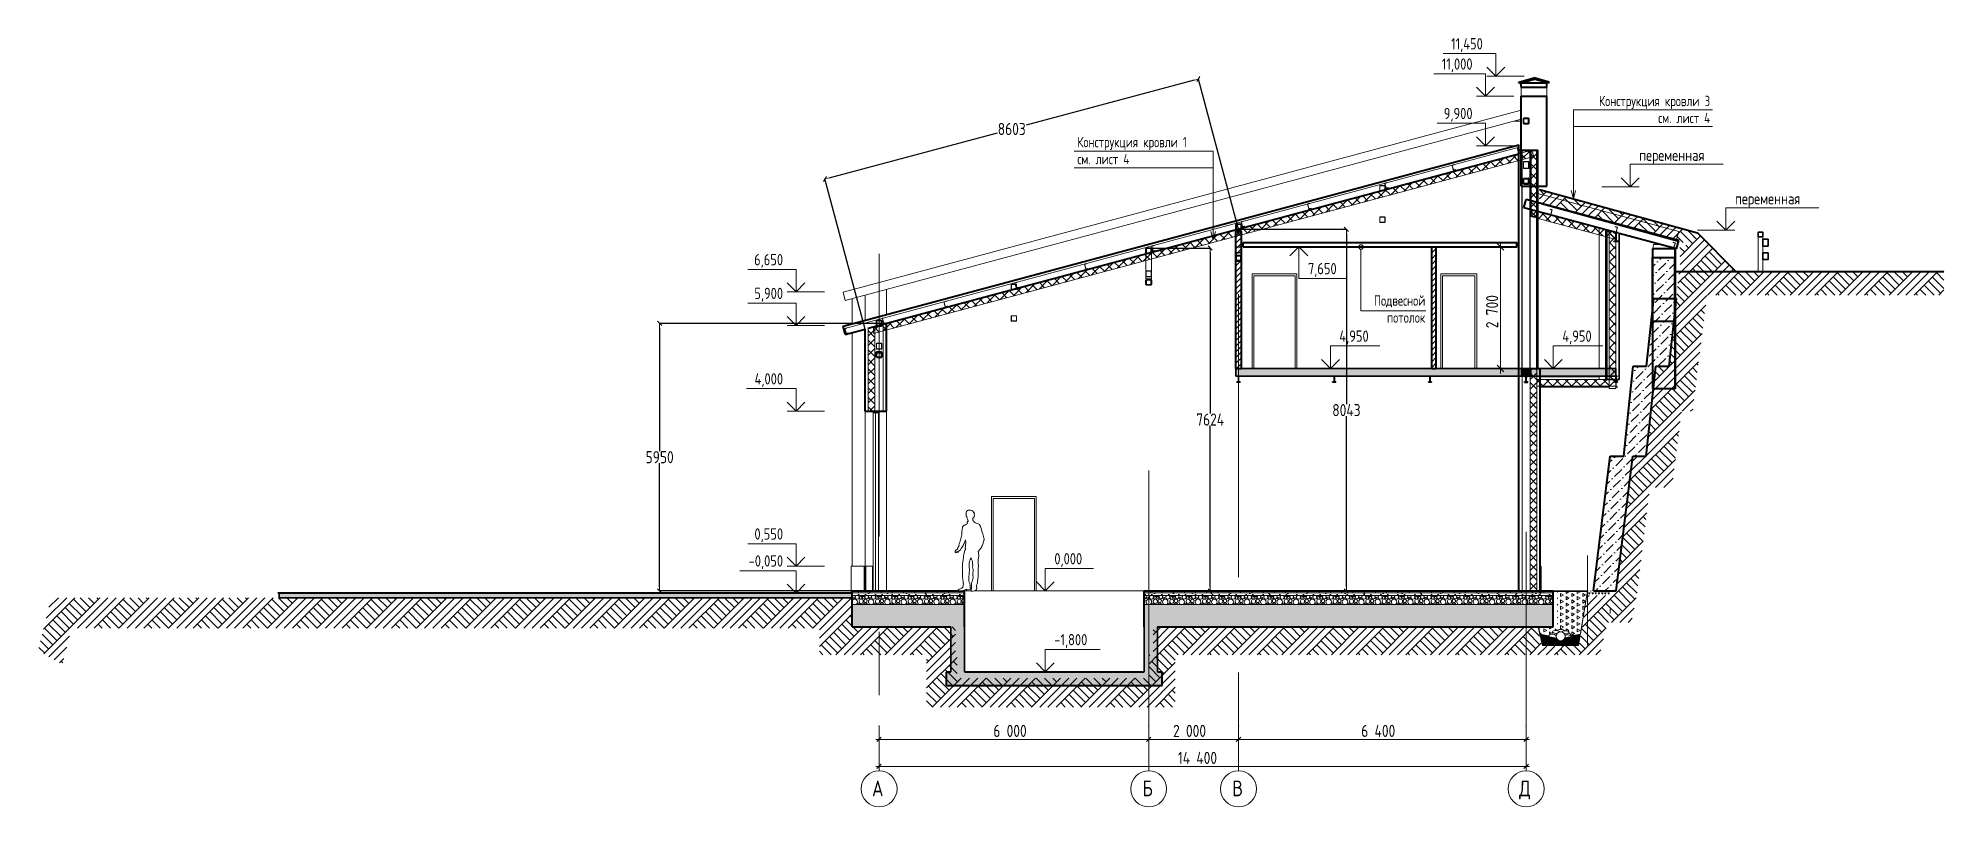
# Model space of a CAD drawing. Header units: millimetres. Extents: x 38742 to 206544, y -3832 to 13261.
# Drawn here: x 164135 to 206544, y -3832 to 13261 of the extents above; entities that cross this region are included whole.
import ezdxf
from ezdxf.enums import TextEntityAlignment as Align

# ---------------------------------------------------------------- set-up
doc = ezdxf.new("R2010")
doc.units = ezdxf.units.MM
doc.header["$MEASUREMENT"] = 0
doc.set_wipeout_variables(frame=1)
for name, pattern in [('Double Dashed copy', [3020, 2500, -200, 120, -200]), ('Wipeout_Contour', [1000, 0, -1000]), ('Штрихштриховая', [10936.110735, 5291.666508, -2116.666555, 1411.111116, -2116.666555])]:
    doc.linetypes.add(name, pattern=pattern)
for name, color, linetype in [('- Спрятан', 7, 'Continuous'), ('Двери ArchiCAD', 7, 'Continuous'), ('крыша', 7, 'Continuous'), ('Окна ArchiCAD', 7, 'Continuous'), ('оси', 7, 'Continuous'), ('отделка', 7, 'Continuous'), ('перегородки', 7, 'Continuous'), ('перекрытие', 7, 'Continuous'), ('подп стены Инжзащита', 7, 'Continuous'), ('размеры', 7, 'Continuous'), ('размеры внутр', 7, 'Continuous'), ('стены внутр', 7, 'Continuous'), ('стены наруж', 7, 'Continuous'), ('стены02', 7, 'Continuous'), ('текст', 7, 'Continuous'), ('чертеж', 7, 'Continuous'), ('экспликац проемов', 7, 'Continuous')]:
    doc.layers.add(name, color=color, linetype=linetype)
for name, color, linetype, lineweight in [('- Спрятан_Ном._пера__96', 7, 'Continuous', 13), ('- Спрятан_Ном._пера__98', 7, 'Continuous', 35), ('0_Ном._пера__95', 251, 'Continuous', 13), ('0_Ном._пера__97', 7, 'Continuous', 20), ('0_Ном._пера__99', 7, 'Continuous', 40), ('Двери ArchiCAD_Ном._пера__96', 7, 'Continuous', 13), ('Двери ArchiCAD_Ном._пера__97', 7, 'Continuous', 20), ('крыша_Ном._пера__96', 7, 'Continuous', 13), ('крыша_Ном._пера__97', 7, 'Continuous', 20), ('крыша_Ном._пера__99', 7, 'Continuous', 40), ('линии_Ном._пера__99', 7, 'Continuous', 40), ('Окна ArchiCAD_Ном._пера__96', 7, 'Continuous', 13), ('оси_Ном._пера__96', 7, 'Continuous', 13), ('оси_Ном._пера__97', 7, 'Continuous', 20), ('отделка_Ном._пера__96', 7, 'Continuous', 13), ('перегородки_Ном._пера__96', 7, 'Continuous', 13), ('перегородки_Ном._пера__99', 7, 'Continuous', 40), ('перекрытие_Ном._пера__94', 252, 'Continuous', 13), ('перекрытие_Ном._пера__96', 7, 'Continuous', 13), ('перекрытие_Ном._пера__97', 7, 'Continuous', 20), ('перекрытие_Ном._пера__98', 7, 'Continuous', 35), ('перекрытие_Ном._пера__99', 7, 'Continuous', 40), ('подп стены Инжзащита_Ном._пера__94', 252, 'Continuous', 13), ('подп стены Инжзащита_Ном._пера__96', 7, 'Continuous', 13), ('подп стены Инжзащита_Ном._пера__97', 7, 'Continuous', 20), ('подп стены Инжзащита_Ном._пера__98', 7, 'Continuous', 35), ('подп стены Инжзащита_Ном._пера__99', 7, 'Continuous', 40), ('размеры внутр_Ном._пера__51', 98, 'Continuous', 50), ('размеры внутр_Ном._пера__96', 7, 'Continuous', 13), ('размеры_Ном._пера__96', 7, 'Continuous', 13), ('стены внутр_Ном._пера__96', 7, 'Continuous', 13), ('стены внутр_Ном._пера__99', 7, 'Continuous', 40), ('стены наруж_Ном._пера__1', 7, 'Continuous', 25), ('стены наруж_Ном._пера__96', 7, 'Continuous', 13), ('стены наруж_Ном._пера__97', 7, 'Continuous', 20), ('стены наруж_Ном._пера__98', 7, 'Continuous', 35), ('стены наруж_Ном._пера__99', 7, 'Continuous', 40), ('стены02_Ном._пера__91', 255, 'Continuous', 13), ('стены02_Ном._пера__96', 7, 'Continuous', 13), ('стены02_Ном._пера__99', 7, 'Continuous', 40), ('текст_Ном._пера__1', 7, 'Continuous', 25), ('текст_Ном._пера__96', 7, 'Continuous', 13), ('чертеж_Ном._пера__96', 7, 'Continuous', 13), ('чертеж_Ном._пера__97', 7, 'Continuous', 20), ('чертеж_Ном._пера__98', 7, 'Continuous', 35), ('штриховка_Ном._пера__96', 7, 'Continuous', 13), ('экспликац проемов_Ном._пера__95', 251, 'Continuous', 13)]:
    doc.layers.add(name, color=color, linetype=linetype, lineweight=lineweight)
doc.styles.add('СГЕНЕРИР_СТИЛЬ_1', font='gost_2_304-81_type.ttf')
doc.dimstyles.new('СГЕНЕРИР_СТИЛЬ__1', dxfattribs={"dimtxt": 270.000005, "dimasz": 95, "dimexe": 0.18, "dimexo": 0, "dimgap": 0.09, "dimtad": 1, "dimtih": 1, "dimtoh": 1, "dimdec": 0, "dimzin": 0, "dimdsep": 46, "dimtxsty": 'СГЕНЕРИР_СТИЛЬ_1', "dimblk": 'ARROWHEAD_6', "dimblk1": 'ARROWHEAD_6', "dimblk2": 'ARROWHEAD_6', "dimcen": 0.09, "dimclrd": 7, "dimclre": 7, "dimclrt": 98, "dimadec": 0, "dimazin": 0, "dimtfac": 1, "dimtdec": 4, "dimtmove": 0, "dimatfit": 3, "dimfxl": 1, "dimtolj": 1, "dimtzin": 0, "dimarcsym": 0})
doc.dimstyles.new('СГЕНЕРИР_СТИЛЬ__3', dxfattribs={"dimtxt": 270.000005, "dimasz": 142.5, "dimexe": 0.18, "dimexo": 200, "dimgap": 0.09, "dimtad": 1, "dimdec": 0, "dimzin": 0, "dimdsep": 46, "dimtxsty": 'СГЕНЕРИР_СТИЛЬ_1', "dimblk": 'ARROWHEAD_6', "dimblk1": 'ARROWHEAD_6', "dimblk2": 'ARROWHEAD_6', "dimcen": 0.09, "dimclrd": 7, "dimclre": 7, "dimclrt": 7, "dimadec": 0, "dimazin": 0, "dimtfac": 1, "dimtdec": 4, "dimtmove": 0, "dimatfit": 3, "dimfxl": 1, "dimtolj": 1, "dimtzin": 0, "dimarcsym": 0})
pattern_1 = [(90, (941033.77, 219512.45), (123.73335, 71.4375), [71.4375, -71.4375]), (30, (941033.77, 219512.45), (-123.733365, 71.437474), [71.4375, -71.4375]), (150, (941095.63, 219548.17), (-1.5e-05, 142.874974), [71.4375, -71.4375])]
pattern_2 = [(45, (125392.65, 968.2), (-275.7716, 275.7716), []), (45, (125300.7, 1060.1), (-551.543, 551.543), []), (45, (125208.8, 1152), (-551.543, 551.543), []), (135, (125116.88, 1243.96), (91.92388, 91.92388), [390, -390])]
pattern_3 = [(45, (125392.65, 968.19), (-63.63961, 63.63961), [])]
pattern_4 = [(45, (125392.65, 968.19), (-106.06602, 106.06602), []), (135, (125392.65, 968.19), (106.06602, 106.06602), [])]
pattern_5 = [(0, (125392.65, 968.2), (0, 250), []), (90, (125392.65, 968.2), (-250, 0), [])]
pattern_6 = [(0, (125392.65, 968.2), (0, 779.423), [48.75, -401.25]), (0, (125617.65, 1357.9), (0, 779.423), [48.75, -401.25]), (60, (125392.65, 968.2), (-675, 389.7114), [48.75, -401.25]), (60, (125842.65, 968.2), (-675, 389.7114), [48.75, -401.25]), (120, (125441.4, 968.2), (675, 389.7114), [48.75, -401.25]), (120, (125891.4, 968.2), (675, 389.7114), [48.75, -401.25]), (0, (125392.65, 1043.19), (0, 150), [0, -150, 0, -225]), (45, (125467.65, 1043.19), (-106.06602, 106.06602), [0, -112.5, 0, -187.5])]
pattern_7 = [(45, (125392.65, 968.2), (-212.132, 212.132), [225, -75, 0, -75]), (45, (125419.17, 1206.84), (-212.132, 212.132), [225, -75, 0, -75])]

msp = doc.modelspace()

# ---------------------------------------------------------------- texts
at = {"layer": 'текст_Ном._пера__1', "linetype": 'Continuous', "char_height": 230, "style": 'СГЕНЕРИР_СТИЛЬ_1'}
for s, insert, attachment_point, line_spacing_factor in [('{\\W0.950000x;Конструкция кровли 3\\Pсм. лист 4}', (201342, 11674.7), 6, 0.981818), ('{\\W0.950000x;Конструкция кровли 1\\Pсм. лист 4}', (187261.4, 10760.6), 4, 0.982247), ('{\\W0.950000x;Подвесной\\Pпотолок}', (195003.6, 7236.6), 6, 0.982676)]:
    msp.add_mtext(s, dxfattribs=dict(at, insert=insert, attachment_point=attachment_point, line_spacing_factor=line_spacing_factor))

# ---------------------------------------------------------------- blocks, each defined once
blk = doc.blocks.new('Элемент разреза_65_1', base_point=(125393, 968))
at = {"layer": 'крыша_Ном._пера__99', "linetype": 'Continuous'}
for p, q in [((197198, 9489), (197248, 9675)), ((199248, 8939), (197198, 9489)), ((200648, 8764), (197248, 9675)), ((199282, 8930), (199252, 8938)), ((200598, 8577), (199318, 8920)), ((200598, 8577), (200648, 8764))]:
    blk.add_line(p, q, dxfattribs=at)
blk = doc.blocks.new('Элемент разреза_66_1', base_point=(125393, 968))
at = {"layer": 'подп стены Инжзащита_Ном._пера__96', "linetype": 'Continuous'}
for p, q in [((200064, 8584), (200083, 8673)), ((200241, 8673), (200083, 8673)), ((200564, 8584), (200564, 8587)), ((200583, 7468), (200583, 8582)), ((200583, 5468), (200583, 7396)), ((200583, 5468), (200564, 5468))]:
    blk.add_line(p, q, dxfattribs=at)
at = {"layer": 'подп стены Инжзащита_Ном._пера__99', "linetype": 'Continuous'}
for p, q in [((200064, 8584), (200564, 8584)), ((200064, 5468), (200064, 8584)), ((200564, 5468), (200564, 8584)), ((200064, 5468), (200564, 5468))]:
    blk.add_line(p, q, dxfattribs=at)
blk = doc.blocks.new('Элемент разреза_67_1', base_point=(125393, 968))
at = {"layer": 'крыша_Ном._пера__97', "linetype": 'Continuous'}
for p in [(197508, 9805), (200598, 8777)]:
    blk.add_line(p, (200648, 8964), dxfattribs=at)
blk = doc.blocks.new('Элемент разреза_68_1', base_point=(125393, 968))
at = {"layer": 'стены внутр_Ном._пера__96', "linetype": 'Continuous'}
h = blk.add_hatch(dxfattribs=at)
h.set_pattern_fill('FACE_BRICK_0001', color=256, style=0, pattern_type=2)
h.set_pattern_definition(pattern_3)
h.paths.add_polyline_path([(190911, 5918), (190911, 8968), (190786, 8968), (190786, 5918)])
h.paths.add_polyline_path([(190909, 8418), (190909, 8318), (190906, 8311), (190899, 8308), (190799, 8308), (190792, 8311), (190789, 8318), (190789, 8418), (190792, 8425), (190799, 8428), (190899, 8428), (190906, 8425)], flags=0)
at = {"layer": 'стены внутр_Ном._пера__99', "linetype": 'Continuous'}
for p, q in [((190786, 8968), (190911, 8968)), ((190786, 5918), (190786, 8968)), ((190911, 5918), (190911, 8968)), ((190789, 8418), (190792, 8425)), ((190789, 8318), (190789, 8418)), ((190792, 8311), (190789, 8318)), ((190792, 8425), (190799, 8428)), ((190799, 8308), (190792, 8311)), ((190799, 8428), (190899, 8428)), ((190799, 8308), (190899, 8308)), ((190906, 8425), (190899, 8428)), ((190899, 8308), (190906, 8311)), ((190909, 8418), (190906, 8425)), ((190906, 8311), (190909, 8318)), ((190909, 8318), (190909, 8418)), ((190786, 5918), (190911, 5918))]:
    blk.add_line(p, q, dxfattribs=at)
blk = doc.blocks.new('Элемент разреза_69_1', base_point=(125393, 968))
at = {"layer": 'стены наруж_Ном._пера__1', "linetype": 'Continuous'}
for p, q in [((197158, 5918), (197158, 10768)), ((197158, 5918), (197158, 10768)), ((197338, 5918), (197338, 10768)), ((197338, 5918), (197338, 10768)), ((197488, 5918), (197488, 10768)), ((197488, 5918), (197488, 10768))]:
    blk.add_line(p, q, dxfattribs=at)
at = {"layer": 'стены наруж_Ном._пера__99', "linetype": 'Continuous'}
for p, q in [((197083, 10688), (197088, 10689)), ((197083, 5918), (197083, 10688)), ((197088, 10768), (197108, 10768)), ((197088, 10689), (197088, 10768)), ((197108, 10768), (197158, 10768)), ((197158, 10768), (197338, 10768)), ((197338, 10768), (197488, 10768)), ((197488, 10768), (197508, 10768)), ((197508, 5918), (197508, 10768)), ((197188, 10133), (197191, 10140)), ((197188, 10033), (197188, 10133)), ((197191, 10026), (197188, 10033)), ((197191, 10140), (197198, 10143)), ((197198, 10023), (197191, 10026)), ((197198, 10143), (197298, 10143)), ((197198, 10023), (197298, 10023)), ((197305, 10140), (197298, 10143)), ((197298, 10023), (197305, 10026)), ((197308, 10133), (197305, 10140)), ((197305, 10026), (197308, 10033)), ((197308, 10033), (197308, 10133)), ((197338, 5918), (197488, 5918))]:
    blk.add_line(p, q, dxfattribs=at)
blk = doc.blocks.new('Элемент разреза_70_1', base_point=(125393, 968))
at = {"layer": 'перекрытие_Ном._пера__99', "linetype": 'Continuous'}
for p, q in [((190948, 8718), (197043, 8718)), ((190948, 8618), (190948, 8718)), ((190948, 8618), (197043, 8618)), ((197043, 8618), (197043, 8718))]:
    blk.add_line(p, q, dxfattribs=at)
blk = doc.blocks.new('Элемент разреза_71_1', base_point=(125393, 968))
at = {"layer": 'стены наруж_Ном._пера__96', "linetype": 'Continuous'}
h = blk.add_hatch(dxfattribs=at)
h.set_pattern_fill('УТЕПЛИТ_МЕЛКИЙ_0001', color=256, style=0, pattern_type=2)
h.set_pattern_definition(pattern_4)
h.paths.add_polyline_path([(182758, 5918), (182608, 5918), (182608, 4968), (182758, 4968)])
for p, q in [((182608, 4968), (182608, 5918)), ((182608, 4968), (182608, 5918)), ((182758, 4968), (182758, 5918)), ((182758, 4968), (182758, 5918)), ((182938, 4968), (182938, 5918)), ((182938, 4968), (182938, 5918))]:
    blk.add_line(p, q, dxfattribs=at)
at = {"layer": 'стены наруж_Ном._пера__99', "linetype": 'Continuous'}
for p, q in [((182538, 4968), (182538, 5918)), ((183013, 4968), (183013, 5918)), ((182538, 4968), (182558, 4968)), ((182558, 4968), (182608, 4968)), ((182608, 4968), (182758, 4968)), ((182758, 4968), (182938, 4968)), ((182938, 4968), (182988, 4968)), ((182988, 4968), (183013, 4968))]:
    blk.add_line(p, q, dxfattribs=at)
blk = doc.blocks.new('Элемент разреза_72_1', base_point=(125393, 968))
at = {"layer": 'Двери ArchiCAD_Ном._пера__96', "linetype": 'Continuous'}
for p, q in [((182538, 4968), (182538, 968)), ((183013, 4968), (183013, 968))]:
    blk.add_line(p, q, dxfattribs=at)
at = {"layer": 'Двери ArchiCAD_Ном._пера__97', "linetype": 'Continuous'}
for p, q in [((182718, 4968), (182833, 4968)), ((182718, 4928), (182718, 4968)), ((182718, 4928), (182833, 4928)), ((182718, 4928), (182768, 4928)), ((182718, 968), (182718, 4928)), ((182768, 968), (182768, 4928)), ((182833, 4928), (182833, 4968)), ((182833, 968), (182833, 4928)), ((182718, 968), (182768, 968))]:
    blk.add_line(p, q, dxfattribs=at)
blk = doc.blocks.new('Элемент разреза_73_1', base_point=(125393, 968))
at = {"layer": 'отделка_Ном._пера__96', "linetype": 'Continuous'}
for p, q in [((182248, 7469), (182248, 6913)), ((182538, 6991), (182538, 7546)), ((182248, 6713), (182248, 1518))]:
    blk.add_line(p, q, dxfattribs=at)
blk = doc.blocks.new('Элемент разреза_74_1', base_point=(125393, 968))
at = {"layer": 'стены наруж_Ном._пера__96', "linetype": 'Continuous'}
h = blk.add_hatch(dxfattribs=at)
h.set_pattern_fill('УТЕПЛИТ_МЕЛКИЙ_0001', color=256, style=0, pattern_type=2)
h.set_pattern_definition(pattern_4)
h.paths.add_polyline_path([(197488, 5918), (197338, 5918), (197338, 968), (197488, 968)])
for p, q in [((197158, 968), (197158, 5918)), ((197158, 968), (197158, 5918)), ((197338, 968), (197338, 5918)), ((197338, 968), (197338, 5918)), ((197488, 968), (197488, 5918)), ((197488, 968), (197488, 5918))]:
    blk.add_line(p, q, dxfattribs=at)
at = {"layer": 'стены наруж_Ном._пера__99', "linetype": 'Continuous'}
for p, q in [((197083, 968), (197083, 5918)), ((197212, 5741), (197212, 5748)), ((197212, 5748), (197285, 5748)), ((197212, 5741), (197239, 5741)), ((197212, 5608), (197212, 5615)), ((197212, 5615), (197239, 5615)), ((197212, 5608), (197285, 5608)), ((197244, 5739), (197239, 5741)), ((197239, 5615), (197244, 5617)), ((197246, 5734), (197244, 5739)), ((197244, 5617), (197246, 5622)), ((197246, 5622), (197246, 5734)), ((197251, 5734), (197253, 5739)), ((197251, 5622), (197251, 5734)), ((197253, 5617), (197251, 5622)), ((197253, 5739), (197258, 5741)), ((197258, 5615), (197253, 5617)), ((197258, 5741), (197285, 5741)), ((197258, 5615), (197285, 5615)), ((197285, 5741), (197285, 5748)), ((197285, 5608), (197285, 5615)), ((197338, 5918), (197488, 5918)), ((197508, 5918), (197538, 5918)), ((197538, 5918), (197558, 5918)), ((197558, 968), (197558, 5918)), ((197083, 968), (197108, 968)), ((197108, 968), (197158, 968)), ((197158, 968), (197338, 968)), ((197338, 968), (197488, 968)), ((197488, 968), (197538, 968)), ((197538, 968), (197558, 968))]:
    blk.add_line(p, q, dxfattribs=at)
blk = doc.blocks.new('Элемент разреза_75_1', base_point=(125393, 968))
at = {"layer": 'стены наруж_Ном._пера__96', "linetype": 'Continuous'}
h = blk.add_hatch(dxfattribs=at)
h.set_pattern_fill('УТЕПЛИТ_МЕЛКИЙ_0001', color=256, style=0, pattern_type=2)
h.set_pattern_definition(pattern_4)
h.paths.add_polyline_path([(182608, 5918), (182758, 5918), (182758, 6849), (182608, 6809)])
for p, q in [((183013, 7674), (183013, 7118)), ((182608, 5918), (182608, 6809)), ((182608, 5918), (182608, 6809)), ((182758, 5918), (182758, 6849)), ((182758, 5918), (182758, 6849)), ((182938, 5918), (182938, 6898)), ((182938, 5918), (182938, 6898))]:
    blk.add_line(p, q, dxfattribs=at)
at = {"layer": 'стены наруж_Ном._пера__99', "linetype": 'Continuous'}
for p, q in [((182538, 5918), (182538, 6791)), ((182608, 6809), (182758, 6849)), ((182758, 6849), (182814, 6864)), ((182814, 6864), (182899, 6864)), ((182899, 6864), (182906, 6867)), ((182906, 6867), (182909, 6874)), ((182909, 6890), (182938, 6898)), ((182909, 6874), (182909, 6890)), ((182938, 6898), (182988, 6911)), ((182988, 6911), (183013, 6918)), ((183013, 5918), (183013, 6918)), ((182789, 6274), (182792, 6281)), ((182789, 6174), (182789, 6274)), ((182792, 6167), (182789, 6174)), ((182792, 6281), (182799, 6284)), ((182799, 6164), (182792, 6167)), ((182799, 6284), (182899, 6284)), ((182799, 6164), (182899, 6164)), ((182906, 6281), (182899, 6284)), ((182899, 6164), (182906, 6167)), ((182909, 6274), (182906, 6281)), ((182906, 6167), (182909, 6174)), ((182909, 6174), (182909, 6274))]:
    blk.add_line(p, q, dxfattribs=at)
blk = doc.blocks.new('*X109', base_point=(125393, 968))
at = {"layer": 'перекрытие_Ном._пера__94', "linetype": 'Continuous'}
for p, q in [((182249, 849), (182248, 850)), ((182249, 823), (182249, 849)), ((182331, 868), (182317, 849)), ((182317, 849), (182317, 819)), ((182407, 849), (182393, 868)), ((182407, 819), (182407, 849)), ((182440, 868), (182441, 867)), ((182441, 867), (182470, 848)), ((182470, 848), (182504, 848)), ((182504, 848), (182533, 867)), ((182546, 868), (182532, 849)), ((182532, 849), (182532, 823)), ((182533, 867), (182534, 868)), ((182613, 849), (182599, 868)), ((182613, 823), (182613, 849)), ((182695, 868), (182681, 849)), ((182681, 849), (182681, 819)), ((182771, 849), (182756, 868)), ((182771, 819), (182771, 849)), ((182804, 868), (182805, 867)), ((182805, 867), (182834, 848)), ((182834, 848), (182868, 848)), ((182868, 848), (182897, 867)), ((182909, 868), (182896, 849)), ((182896, 849), (182896, 823)), ((182897, 867), (182898, 868)), ((182976, 849), (182963, 868)), ((182976, 823), (182976, 849)), ((183059, 868), (183044, 849)), ((183044, 849), (183044, 819)), ((183134, 849), (183120, 868)), ((183134, 819), (183134, 849)), ((183168, 868), (183168, 867)), ((183168, 867), (183197, 848)), ((183197, 848), (183232, 848)), ((183232, 848), (183261, 867)), ((183273, 868), (183259, 849)), ((183259, 849), (183259, 823)), ((183261, 867), (183261, 868)), ((183340, 849), (183326, 868)), ((183340, 823), (183340, 849)), ((183422, 868), (183408, 849)), ((183408, 849), (183408, 819)), ((183498, 849), (183484, 868)), ((183498, 819), (183498, 849)), ((183531, 868), (183532, 867)), ((183532, 867), (183561, 848)), ((183561, 848), (183596, 848)), ((183596, 848), (183625, 867)), ((183637, 868), (183623, 849)), ((183623, 849), (183623, 823)), ((183625, 867), (183625, 868)), ((183704, 849), (183690, 868)), ((183704, 823), (183704, 849)), ((183786, 868), (183772, 849)), ((183772, 849), (183772, 819)), ((183862, 849), (183848, 868)), ((183862, 819), (183862, 849)), ((183895, 868), (183896, 867)), ((183896, 867), (183925, 848)), ((183925, 848), (183959, 848)), ((183959, 848), (183988, 867)), ((184000, 868), (183987, 849)), ((183987, 849), (183987, 823)), ((183988, 867), (183989, 868)), ((184068, 849), (184054, 868)), ((184068, 823), (184068, 849)), ((184150, 868), (184136, 849)), ((184136, 849), (184136, 819)), ((184226, 849), (184211, 868)), ((184226, 819), (184226, 849)), ((184259, 868), (184259, 867)), ((184259, 867), (184288, 848)), ((184288, 848), (184323, 848)), ((184323, 848), (184352, 867)), ((184364, 868), (184350, 849)), ((184350, 849), (184350, 823)), ((184352, 867), (184353, 868)), ((184431, 849), (184418, 868)), ((184431, 823), (184431, 849)), ((184514, 868), (184499, 849)), ((184499, 849), (184499, 819)), ((184589, 849), (184575, 868)), ((184589, 819), (184589, 849)), ((184623, 868), (184623, 867)), ((184623, 867), (184652, 848)), ((184652, 848), (184687, 848)), ((184687, 848), (184716, 867)), ((184728, 868), (184714, 849)), ((184714, 849), (184714, 823)), ((184716, 867), (184716, 868)), ((182248, 822), (182249, 823)), ((182252, 750), (182248, 728)), ((182248, 713), (182261, 685)), ((182274, 776), (182252, 750)), ((182261, 825), (182255, 811)), ((182255, 811), (182261, 796)), ((182276, 831), (182261, 825)), ((182261, 796), (182276, 790)), ((182261, 685), (182287, 668)), ((182307, 786), (182274, 776)), ((182291, 825), (182276, 831)), ((182276, 790), (182291, 796)), ((182297, 811), (182291, 825)), ((182291, 796), (182297, 811)), ((182340, 776), (182307, 786)), ((182317, 819), (182334, 796)), ((182327, 668), (182353, 685)), ((182334, 796), (182362, 787)), ((182363, 750), (182340, 776)), ((182353, 685), (182368, 716)), ((182367, 688), (182353, 668)), ((182362, 787), (182390, 796)), ((182368, 716), (182363, 750)), ((182392, 697), (182367, 688)), ((182390, 796), (182407, 819)), ((182417, 688), (182392, 697)), ((182423, 776), (182405, 752)), ((182405, 752), (182405, 723)), ((182405, 723), (182423, 699)), ((182421, 835), (182412, 815)), ((182412, 815), (182421, 795)), ((182432, 668), (182417, 688)), ((182441, 843), (182421, 835)), ((182421, 795), (182441, 786)), ((182451, 785), (182423, 776)), ((182423, 699), (182451, 690)), ((182461, 835), (182441, 843)), ((182441, 786), (182461, 795)), ((182479, 776), (182451, 785)), ((182451, 690), (182479, 699)), ((182470, 815), (182461, 835)), ((182461, 795), (182470, 815)), ((182496, 752), (182479, 776)), ((182479, 699), (182496, 723)), ((182487, 836), (182480, 818)), ((182480, 818), (182487, 801)), ((182505, 843), (182487, 836)), ((182487, 801), (182505, 793)), ((182496, 723), (182496, 752)), ((182518, 690), (182502, 668)), ((182523, 836), (182505, 843)), ((182505, 793), (182523, 801)), ((182522, 776), (182509, 753)), ((182509, 753), (182514, 727)), ((182514, 727), (182534, 710)), ((182546, 699), (182518, 690)), ((182547, 785), (182522, 776)), ((182530, 818), (182523, 836)), ((182523, 801), (182530, 818)), ((182532, 823), (182547, 802)), ((182534, 710), (182560, 710)), ((182574, 690), (182546, 699)), ((182547, 802), (182572, 794)), ((182571, 776), (182547, 785)), ((182560, 710), (182580, 727)), ((182585, 753), (182571, 776)), ((182572, 794), (182597, 802)), ((182590, 668), (182574, 690)), ((182580, 727), (182585, 753)), ((182597, 802), (182613, 823)), ((182615, 750), (182610, 716)), ((182610, 716), (182625, 685)), ((182638, 776), (182615, 750)), ((182625, 825), (182619, 811)), ((182619, 811), (182625, 796)), ((182640, 831), (182625, 825)), ((182625, 796), (182640, 790)), ((182625, 685), (182651, 668)), ((182671, 786), (182638, 776)), ((182654, 825), (182640, 831)), ((182640, 790), (182654, 796)), ((182660, 811), (182654, 825)), ((182654, 796), (182660, 811)), ((182704, 776), (182671, 786)), ((182681, 819), (182698, 796)), ((182691, 668), (182717, 685)), ((182698, 796), (182726, 787)), ((182727, 750), (182704, 776)), ((182731, 688), (182716, 668)), ((182717, 685), (182731, 716)), ((182726, 787), (182754, 796)), ((182731, 716), (182727, 750)), ((182756, 697), (182731, 688)), ((182754, 796), (182771, 819)), ((182781, 688), (182756, 697)), ((182786, 776), (182769, 752)), ((182769, 752), (182769, 723)), ((182769, 723), (182786, 699)), ((182785, 835), (182776, 815)), ((182776, 815), (182785, 795)), ((182796, 668), (182781, 688)), ((182805, 843), (182785, 835)), ((182785, 795), (182805, 786)), ((182814, 785), (182786, 776)), ((182786, 699), (182814, 690)), ((182825, 835), (182805, 843)), ((182805, 786), (182825, 795)), ((182842, 776), (182814, 785)), ((182814, 690), (182842, 699)), ((182833, 815), (182825, 835)), ((182825, 795), (182833, 815)), ((182860, 752), (182842, 776)), ((182842, 699), (182860, 723)), ((182851, 836), (182844, 818)), ((182844, 818), (182851, 801)), ((182869, 843), (182851, 836)), ((182851, 801), (182869, 793)), ((182860, 723), (182860, 752)), ((182882, 690), (182866, 668)), ((182886, 836), (182869, 843)), ((182869, 793), (182886, 801)), ((182886, 776), (182873, 753)), ((182873, 753), (182877, 727)), ((182877, 727), (182897, 710)), ((182909, 699), (182882, 690)), ((182894, 818), (182886, 836)), ((182886, 801), (182894, 818)), ((182910, 785), (182886, 776)), ((182896, 823), (182911, 802)), ((182897, 710), (182924, 710)), ((182937, 690), (182909, 699)), ((182935, 776), (182910, 785)), ((182911, 802), (182936, 794)), ((182924, 710), (182944, 727)), ((182948, 753), (182935, 776)), ((182936, 794), (182961, 802)), ((182953, 668), (182937, 690)), ((182944, 727), (182948, 753)), ((182961, 802), (182976, 823)), ((182979, 750), (182974, 716)), ((182974, 716), (182988, 685)), ((183002, 776), (182979, 750)), ((182989, 825), (182983, 811)), ((182983, 811), (182989, 796)), ((182988, 685), (183014, 668)), ((183003, 831), (182989, 825)), ((182989, 796), (183003, 790)), ((183035, 786), (183002, 776)), ((183018, 825), (183003, 831)), ((183003, 790), (183018, 796)), ((183024, 811), (183018, 825)), ((183018, 796), (183024, 811)), ((183068, 776), (183035, 786)), ((183044, 819), (183062, 796)), ((183055, 668), (183081, 685)), ((183062, 796), (183089, 787)), ((183090, 750), (183068, 776)), ((183095, 688), (183080, 668)), ((183081, 685), (183095, 716)), ((183089, 787), (183117, 796)), ((183095, 716), (183090, 750)), ((183120, 697), (183095, 688)), ((183117, 796), (183134, 819)), ((183145, 688), (183120, 697)), ((183150, 776), (183133, 752)), ((183133, 752), (183133, 723)), ((183133, 723), (183150, 699)), ((183148, 835), (183140, 815)), ((183140, 815), (183148, 795)), ((183159, 668), (183145, 688)), ((183169, 843), (183148, 835)), ((183148, 795), (183169, 786)), ((183178, 785), (183150, 776)), ((183150, 699), (183178, 690)), ((183189, 835), (183169, 843)), ((183169, 786), (183189, 795)), ((183206, 776), (183178, 785)), ((183178, 690), (183206, 699)), ((183197, 815), (183189, 835)), ((183189, 795), (183197, 815)), ((183224, 752), (183206, 776)), ((183206, 699), (183224, 723)), ((183215, 836), (183207, 818)), ((183207, 818), (183215, 801)), ((183232, 843), (183215, 836)), ((183215, 801), (183232, 793)), ((183224, 723), (183224, 752)), ((183245, 690), (183229, 668)), ((183250, 836), (183232, 843)), ((183232, 793), (183250, 801)), ((183250, 776), (183236, 753)), ((183236, 753), (183241, 727)), ((183241, 727), (183261, 710)), ((183273, 699), (183245, 690)), ((183257, 818), (183250, 836)), ((183250, 801), (183257, 818)), ((183274, 785), (183250, 776)), ((183259, 823), (183275, 802)), ((183261, 710), (183287, 710)), ((183301, 690), (183273, 699)), ((183299, 776), (183274, 785)), ((183275, 802), (183300, 794)), ((183287, 710), (183307, 727)), ((183312, 753), (183299, 776)), ((183300, 794), (183325, 802)), ((183317, 668), (183301, 690)), ((183307, 727), (183312, 753)), ((183325, 802), (183340, 823)), ((183343, 750), (183338, 716)), ((183338, 716), (183352, 685)), ((183365, 776), (183343, 750)), ((183352, 825), (183346, 811)), ((183346, 811), (183352, 796)), ((183367, 831), (183352, 825)), ((183352, 796), (183367, 790)), ((183352, 685), (183378, 668)), ((183398, 786), (183365, 776)), ((183382, 825), (183367, 831)), ((183367, 790), (183382, 796)), ((183388, 811), (183382, 825)), ((183382, 796), (183388, 811)), ((183431, 776), (183398, 786)), ((183408, 819), (183425, 796)), ((183419, 668), (183445, 685)), ((183425, 796), (183453, 787)), ((183454, 750), (183431, 776)), ((183458, 688), (183444, 668)), ((183445, 685), (183459, 716)), ((183453, 787), (183481, 796)), ((183459, 716), (183454, 750)), ((183483, 697), (183458, 688)), ((183481, 796), (183498, 819)), ((183508, 688), (183483, 697)), ((183514, 776), (183497, 752)), ((183497, 752), (183497, 723)), ((183497, 723), (183514, 699)), ((183512, 835), (183504, 815)), ((183504, 815), (183512, 795)), ((183523, 668), (183508, 688)), ((183532, 843), (183512, 835)), ((183512, 795), (183532, 786)), ((183542, 785), (183514, 776)), ((183514, 699), (183542, 690)), ((183552, 835), (183532, 843)), ((183532, 786), (183552, 795)), ((183570, 776), (183542, 785)), ((183542, 690), (183570, 699)), ((183561, 815), (183552, 835)), ((183552, 795), (183561, 815)), ((183587, 752), (183570, 776)), ((183570, 699), (183587, 723)), ((183578, 836), (183571, 818)), ((183571, 818), (183578, 801)), ((183596, 843), (183578, 836)), ((183578, 801), (183596, 793)), ((183587, 723), (183587, 752)), ((183609, 690), (183593, 668)), ((183614, 836), (183596, 843)), ((183596, 793), (183614, 801)), ((183613, 776), (183600, 753)), ((183600, 753), (183605, 727)), ((183605, 727), (183625, 710)), ((183637, 699), (183609, 690)), ((183638, 785), (183613, 776)), ((183621, 818), (183614, 836)), ((183614, 801), (183621, 818)), ((183623, 823), (183638, 802)), ((183625, 710), (183651, 710)), ((183665, 690), (183637, 699)), ((183638, 802), (183663, 794)), ((183663, 776), (183638, 785)), ((183651, 710), (183671, 727)), ((183663, 794), (183688, 802)), ((183676, 753), (183663, 776)), ((183681, 668), (183665, 690)), ((183671, 727), (183676, 753)), ((183688, 802), (183704, 823)), ((183706, 750), (183701, 716)), ((183701, 716), (183716, 685)), ((183729, 776), (183706, 750)), ((183716, 825), (183710, 811)), ((183710, 811), (183716, 796)), ((183731, 831), (183716, 825)), ((183716, 796), (183731, 790)), ((183716, 685), (183742, 668)), ((183762, 786), (183729, 776)), ((183745, 825), (183731, 831)), ((183731, 790), (183745, 796)), ((183751, 811), (183745, 825)), ((183745, 796), (183751, 811)), ((183795, 776), (183762, 786)), ((183772, 819), (183789, 796)), ((183782, 668), (183808, 685)), ((183789, 796), (183817, 787)), ((183818, 750), (183795, 776)), ((183822, 688), (183807, 668)), ((183808, 685), (183823, 716)), ((183817, 787), (183845, 796)), ((183823, 716), (183818, 750)), ((183847, 697), (183822, 688)), ((183845, 796), (183862, 819)), ((183872, 688), (183847, 697)), ((183878, 776), (183860, 752)), ((183860, 752), (183860, 723)), ((183860, 723), (183878, 699)), ((183876, 835), (183867, 815)), ((183867, 815), (183876, 795)), ((183887, 668), (183872, 688)), ((183896, 843), (183876, 835)), ((183876, 795), (183896, 786)), ((183906, 785), (183878, 776)), ((183878, 699), (183906, 690)), ((183916, 835), (183896, 843)), ((183896, 786), (183916, 795)), ((183934, 776), (183906, 785)), ((183906, 690), (183934, 699)), ((183925, 815), (183916, 835)), ((183916, 795), (183925, 815)), ((183951, 752), (183934, 776)), ((183934, 699), (183951, 723)), ((183942, 836), (183935, 818)), ((183935, 818), (183942, 801)), ((183960, 843), (183942, 836)), ((183942, 801), (183960, 793)), ((183951, 723), (183951, 752)), ((183973, 690), (183957, 668)), ((183977, 836), (183960, 843)), ((183960, 793), (183977, 801)), ((183977, 776), (183964, 753)), ((183964, 753), (183968, 727)), ((183968, 727), (183988, 710)), ((184001, 699), (183973, 690)), ((183985, 818), (183977, 836)), ((183977, 801), (183985, 818)), ((184002, 785), (183977, 776)), ((183987, 823), (184002, 802)), ((183988, 710), (184015, 710)), ((184028, 690), (184001, 699)), ((184002, 802), (184027, 794)), ((184026, 776), (184002, 785)), ((184015, 710), (184035, 727)), ((184039, 753), (184026, 776)), ((184027, 794), (184052, 802)), ((184044, 668), (184028, 690)), ((184035, 727), (184039, 753)), ((184052, 802), (184068, 823)), ((184070, 750), (184065, 716)), ((184065, 716), (184079, 685)), ((184093, 776), (184070, 750)), ((184080, 825), (184074, 811)), ((184074, 811), (184080, 796)), ((184079, 685), (184105, 668)), ((184094, 831), (184080, 825)), ((184080, 796), (184094, 790)), ((184126, 786), (184093, 776)), ((184109, 825), (184094, 831)), ((184094, 790), (184109, 796)), ((184115, 811), (184109, 825)), ((184109, 796), (184115, 811)), ((184159, 776), (184126, 786)), ((184136, 819), (184153, 796)), ((184146, 668), (184172, 685)), ((184153, 796), (184181, 787)), ((184181, 750), (184159, 776)), ((184186, 688), (184171, 668)), ((184172, 685), (184186, 716)), ((184181, 787), (184208, 796)), ((184186, 716), (184181, 750)), ((184211, 697), (184186, 688)), ((184208, 796), (184226, 819)), ((184236, 688), (184211, 697)), ((184241, 776), (184224, 752)), ((184224, 752), (184224, 723)), ((184224, 723), (184241, 699)), ((184239, 835), (184231, 815)), ((184231, 815), (184239, 795)), ((184251, 668), (184236, 688)), ((184260, 843), (184239, 835)), ((184239, 795), (184260, 786)), ((184269, 785), (184241, 776)), ((184241, 699), (184269, 690)), ((184280, 835), (184260, 843)), ((184260, 786), (184280, 795)), ((184297, 776), (184269, 785)), ((184269, 690), (184297, 699)), ((184288, 815), (184280, 835)), ((184280, 795), (184288, 815)), ((184315, 752), (184297, 776)), ((184297, 699), (184315, 723)), ((184306, 836), (184298, 818)), ((184298, 818), (184306, 801)), ((184323, 843), (184306, 836)), ((184306, 801), (184323, 793)), ((184315, 723), (184315, 752)), ((184336, 690), (184321, 668)), ((184341, 836), (184323, 843)), ((184323, 793), (184341, 801)), ((184341, 776), (184328, 753)), ((184328, 753), (184332, 727)), ((184332, 727), (184352, 710)), ((184364, 699), (184336, 690)), ((184349, 818), (184341, 836)), ((184341, 801), (184349, 818)), ((184365, 785), (184341, 776)), ((184350, 823), (184366, 802)), ((184352, 710), (184378, 710)), ((184392, 690), (184364, 699)), ((184390, 776), (184365, 785)), ((184366, 802), (184391, 794)), ((184378, 710), (184399, 727)), ((184403, 753), (184390, 776)), ((184391, 794), (184416, 802)), ((184408, 668), (184392, 690)), ((184399, 727), (184403, 753)), ((184416, 802), (184431, 823)), ((184434, 750), (184429, 716)), ((184429, 716), (184443, 685)), ((184456, 776), (184434, 750)), ((184444, 825), (184438, 811)), ((184438, 811), (184444, 796)), ((184443, 685), (184469, 668)), ((184458, 831), (184444, 825)), ((184444, 796), (184458, 790)), ((184489, 786), (184456, 776)), ((184473, 825), (184458, 831)), ((184458, 790), (184473, 796)), ((184479, 811), (184473, 825)), ((184473, 796), (184479, 811)), ((184523, 776), (184489, 786)), ((184499, 819), (184516, 796)), ((184510, 668), (184536, 685)), ((184516, 796), (184544, 787)), ((184545, 750), (184523, 776)), ((184550, 688), (184535, 668)), ((184536, 685), (184550, 716)), ((184544, 787), (184572, 796)), ((184550, 716), (184545, 750)), ((184575, 697), (184550, 688)), ((184572, 796), (184589, 819)), ((184600, 688), (184575, 697)), ((184605, 776), (184588, 752)), ((184588, 752), (184588, 723)), ((184588, 723), (184605, 699)), ((184603, 835), (184595, 815)), ((184595, 815), (184603, 795)), ((184614, 668), (184600, 688)), ((184623, 843), (184603, 835)), ((184603, 795), (184623, 786)), ((184633, 785), (184605, 776)), ((184605, 699), (184633, 690)), ((184644, 835), (184623, 843)), ((184623, 786), (184644, 795)), ((184661, 776), (184633, 785)), ((184633, 690), (184661, 699)), ((184652, 815), (184644, 835)), ((184644, 795), (184652, 815)), ((184678, 752), (184661, 776)), ((184661, 699), (184678, 723)), ((184669, 836), (184662, 818)), ((184662, 818), (184669, 801)), ((184687, 843), (184669, 836)), ((184669, 801), (184687, 793)), ((184678, 723), (184678, 752)), ((184700, 690), (184684, 668)), ((184705, 836), (184687, 843)), ((184687, 793), (184705, 801)), ((184704, 776), (184691, 753)), ((184691, 753), (184696, 727)), ((184696, 727), (184716, 710)), ((184728, 699), (184700, 690)), ((184729, 785), (184704, 776)), ((184712, 818), (184705, 836)), ((184705, 801), (184712, 818)), ((184714, 823), (184730, 802)), ((184716, 710), (184742, 710)), ((184748, 693), (184728, 699)), ((184748, 778), (184729, 785)), ((184730, 802), (184748, 796)), ((184742, 710), (184748, 715))]:
    blk.add_line(p, q, dxfattribs=at)
blk = doc.blocks.new('*X110', base_point=(125393, 968))
at = {"layer": 'перекрытие_Ном._пера__94', "linetype": 'Continuous'}
for p, q in [((188796, 849), (188782, 868)), ((188796, 823), (188796, 849)), ((188878, 868), (188864, 849)), ((188864, 849), (188864, 819)), ((188954, 849), (188939, 868)), ((188954, 819), (188954, 849)), ((188987, 868), (188988, 867)), ((188988, 867), (189017, 848)), ((189017, 848), (189051, 848)), ((189051, 848), (189080, 867)), ((189092, 868), (189079, 849)), ((189079, 849), (189079, 823)), ((189080, 867), (189081, 868)), ((189159, 849), (189146, 868)), ((189159, 823), (189159, 849)), ((189242, 868), (189228, 849)), ((189228, 849), (189228, 819)), ((189317, 849), (189303, 868)), ((189317, 819), (189317, 849)), ((189351, 868), (189351, 867)), ((189351, 867), (189380, 848)), ((189380, 848), (189415, 848)), ((189415, 848), (189444, 867)), ((189456, 868), (189442, 849)), ((189442, 849), (189442, 823)), ((189444, 867), (189444, 868)), ((189523, 849), (189509, 868)), ((189523, 823), (189523, 849)), ((189606, 868), (189591, 849)), ((189591, 849), (189591, 819)), ((189681, 849), (189667, 868)), ((189681, 819), (189681, 849)), ((189714, 868), (189715, 867)), ((189715, 867), (189744, 848)), ((189744, 848), (189779, 848)), ((189779, 848), (189808, 867)), ((189820, 868), (189806, 849)), ((189806, 849), (189806, 823)), ((189808, 867), (189808, 868)), ((189887, 849), (189873, 868)), ((189887, 823), (189887, 849)), ((189969, 868), (189955, 849)), ((189955, 849), (189955, 819)), ((190045, 849), (190031, 868)), ((190045, 819), (190045, 849)), ((190078, 868), (190079, 867)), ((190079, 867), (190108, 848)), ((190108, 848), (190142, 848)), ((190142, 848), (190171, 867)), ((190183, 868), (190170, 849)), ((190170, 849), (190170, 823)), ((190171, 867), (190172, 868)), ((190251, 849), (190237, 868)), ((190251, 823), (190251, 849)), ((190333, 868), (190319, 849)), ((190319, 849), (190319, 819)), ((190409, 849), (190394, 868)), ((190409, 819), (190409, 849)), ((190442, 868), (190442, 867)), ((190442, 867), (190472, 848)), ((190472, 848), (190506, 848)), ((190506, 848), (190535, 867)), ((190547, 868), (190533, 849)), ((190533, 849), (190533, 823)), ((190535, 867), (190536, 868)), ((190614, 849), (190601, 868)), ((190614, 823), (190614, 849)), ((190697, 868), (190682, 849)), ((190682, 849), (190682, 819)), ((190772, 849), (190758, 868)), ((190772, 819), (190772, 849)), ((190806, 868), (190806, 867)), ((190806, 867), (190835, 848)), ((190835, 848), (190870, 848)), ((190870, 848), (190899, 867)), ((190911, 868), (190897, 849)), ((190897, 849), (190897, 823)), ((190899, 867), (190899, 868)), ((190978, 849), (190964, 868)), ((190978, 823), (190978, 849)), ((191060, 868), (191046, 849)), ((191046, 849), (191046, 819)), ((191136, 849), (191122, 868)), ((191136, 819), (191136, 849)), ((191169, 868), (191170, 867)), ((191170, 867), (191199, 848)), ((191199, 848), (191233, 848)), ((191233, 848), (191262, 867)), ((191275, 868), (191261, 849)), ((191261, 849), (191261, 823)), ((191262, 867), (191263, 868)), ((191342, 849), (191328, 868)), ((191342, 823), (191342, 849)), ((191424, 868), (191410, 849)), ((191410, 849), (191410, 819)), ((191500, 849), (191485, 868)), ((191500, 819), (191500, 849)), ((191533, 868), (191534, 867)), ((191534, 867), (191563, 848)), ((191563, 848), (191597, 848)), ((191597, 848), (191626, 867)), ((191638, 868), (191625, 849)), ((191625, 849), (191625, 823)), ((191626, 867), (191627, 868)), ((191705, 849), (191692, 868)), ((191705, 823), (191705, 849)), ((191788, 868), (191773, 849)), ((191773, 849), (191773, 819)), ((191863, 849), (191849, 868)), ((191863, 819), (191863, 849)), ((191897, 868), (191897, 867)), ((191897, 867), (191926, 848)), ((191926, 848), (191961, 848)), ((191961, 848), (191990, 867)), ((192002, 868), (191988, 849)), ((191988, 849), (191988, 823)), ((191990, 867), (191990, 868)), ((192069, 849), (192055, 868)), ((192069, 823), (192069, 849)), ((192151, 868), (192137, 849)), ((192137, 849), (192137, 819)), ((192227, 849), (192213, 868)), ((192227, 819), (192227, 849)), ((192260, 868), (192261, 867)), ((192261, 867), (192290, 848)), ((192290, 848), (192325, 848)), ((192325, 848), (192354, 867)), ((192366, 868), (192352, 849)), ((192352, 849), (192352, 823)), ((192354, 867), (192354, 868)), ((192433, 849), (192419, 868)), ((192433, 823), (192433, 849)), ((192515, 868), (192501, 849)), ((192501, 849), (192501, 819)), ((192591, 849), (192577, 868)), ((192591, 819), (192591, 849)), ((192624, 868), (192625, 867)), ((192625, 867), (192654, 848)), ((192654, 848), (192688, 848)), ((192688, 848), (192717, 867)), ((192729, 868), (192716, 849)), ((192716, 849), (192716, 823)), ((192717, 867), (192718, 868)), ((192797, 849), (192783, 868)), ((192797, 823), (192797, 849)), ((192879, 868), (192865, 849)), ((192865, 849), (192865, 819)), ((192955, 849), (192940, 868)), ((192955, 819), (192955, 849)), ((192988, 868), (192988, 867)), ((192988, 867), (193017, 848)), ((193017, 848), (193052, 848)), ((193052, 848), (193081, 867)), ((193093, 868), (193079, 849)), ((193079, 849), (193079, 823)), ((193081, 867), (193082, 868)), ((193160, 849), (193146, 868)), ((193160, 823), (193160, 849)), ((193243, 868), (193228, 849)), ((193228, 849), (193228, 819)), ((193318, 849), (193304, 868)), ((193318, 819), (193318, 849)), ((193352, 868), (193352, 867)), ((193352, 867), (193381, 848)), ((193381, 848), (193416, 848)), ((193416, 848), (193445, 867)), ((193457, 868), (193443, 849)), ((193443, 849), (193443, 823)), ((193445, 867), (193445, 868)), ((193524, 849), (193510, 868)), ((193524, 823), (193524, 849)), ((193606, 868), (193592, 849)), ((193592, 849), (193592, 819)), ((193682, 849), (193668, 868)), ((193682, 819), (193682, 849)), ((193715, 868), (193716, 867)), ((193716, 867), (193745, 848)), ((193745, 848), (193779, 848)), ((193779, 848), (193808, 867)), ((193821, 868), (193807, 849)), ((193807, 849), (193807, 823)), ((193808, 867), (193809, 868)), ((193888, 849), (193874, 868)), ((193888, 823), (193888, 849)), ((193970, 868), (193956, 849)), ((193956, 849), (193956, 819)), ((194046, 849), (194031, 868)), ((194046, 819), (194046, 849)), ((194079, 868), (194080, 867)), ((194080, 867), (194109, 848)), ((194109, 848), (194143, 848)), ((194143, 848), (194172, 867)), ((194184, 868), (194170, 849)), ((194170, 849), (194170, 823)), ((194172, 867), (194173, 868)), ((194251, 849), (194238, 868)), ((194251, 823), (194251, 849)), ((194334, 868), (194319, 849)), ((194319, 849), (194319, 819)), ((194409, 849), (194395, 868)), ((194409, 819), (194409, 849)), ((194443, 868), (194443, 867)), ((194443, 867), (194472, 848)), ((194472, 848), (194507, 848)), ((194507, 848), (194536, 867)), ((194548, 868), (194534, 849)), ((194534, 849), (194534, 823)), ((194536, 867), (194536, 868)), ((194615, 849), (194601, 868)), ((194615, 823), (194615, 849)), ((194697, 868), (194683, 849)), ((194683, 849), (194683, 819)), ((194773, 849), (194759, 868)), ((194773, 819), (194773, 849)), ((194806, 868), (194807, 867)), ((194807, 867), (194836, 848)), ((194836, 848), (194870, 848)), ((194870, 848), (194900, 867)), ((194912, 868), (194898, 849)), ((194898, 849), (194898, 823)), ((194900, 867), (194900, 868)), ((194979, 849), (194965, 868)), ((194979, 823), (194979, 849)), ((195061, 868), (195047, 849)), ((195047, 849), (195047, 819)), ((195137, 849), (195123, 868)), ((195137, 819), (195137, 849)), ((195170, 868), (195171, 867)), ((195171, 867), (195200, 848)), ((195200, 848), (195234, 848)), ((195234, 848), (195263, 867)), ((195275, 868), (195262, 849)), ((195262, 849), (195262, 823)), ((195263, 867), (195264, 868)), ((195343, 849), (195329, 868)), ((195343, 823), (195343, 849)), ((195425, 868), (195411, 849)), ((195411, 849), (195411, 819)), ((195501, 849), (195486, 868)), ((195501, 819), (195501, 849)), ((195534, 868), (195534, 867)), ((195534, 867), (195563, 848)), ((195563, 848), (195598, 848)), ((195598, 848), (195627, 867)), ((195639, 868), (195625, 849)), ((195625, 849), (195625, 823)), ((195627, 867), (195628, 868)), ((195706, 849), (195692, 868)), ((195706, 823), (195706, 849)), ((195789, 868), (195774, 849)), ((195774, 849), (195774, 819)), ((195864, 849), (195850, 868)), ((195864, 819), (195864, 849)), ((195898, 868), (195898, 867)), ((195898, 867), (195927, 848)), ((195927, 848), (195962, 848)), ((195962, 848), (195991, 867)), ((196003, 868), (195989, 849)), ((195989, 849), (195989, 823)), ((195991, 867), (195991, 868)), ((196070, 849), (196056, 868)), ((196070, 823), (196070, 849)), ((196152, 868), (196138, 849)), ((196138, 849), (196138, 819)), ((196228, 849), (196214, 868)), ((196228, 819), (196228, 849)), ((196261, 868), (196262, 867)), ((196262, 867), (196291, 848)), ((196291, 848), (196325, 848)), ((196325, 848), (196354, 867)), ((196366, 868), (196353, 849)), ((196353, 849), (196353, 823)), ((196354, 867), (196355, 868)), ((196434, 849), (196420, 868)), ((196434, 823), (196434, 849)), ((196516, 868), (196502, 849)), ((196502, 849), (196502, 819)), ((196592, 849), (196577, 868)), ((196592, 819), (196592, 849)), ((196625, 868), (196626, 867)), ((196626, 867), (196655, 848)), ((196655, 848), (196689, 848)), ((196689, 848), (196718, 867)), ((196730, 868), (196716, 849)), ((196716, 849), (196716, 823)), ((196718, 867), (196719, 868)), ((196797, 849), (196784, 868)), ((196797, 823), (196797, 849)), ((196880, 868), (196865, 849)), ((196865, 849), (196865, 819)), ((196955, 849), (196941, 868)), ((196955, 819), (196955, 849)), ((196989, 868), (196989, 867)), ((196989, 867), (197018, 848)), ((197018, 848), (197053, 848)), ((197053, 848), (197082, 867)), ((197094, 868), (197080, 849)), ((197080, 849), (197080, 823)), ((197082, 867), (197082, 868)), ((197161, 849), (197147, 868)), ((197161, 823), (197161, 849)), ((197243, 868), (197229, 849)), ((197229, 849), (197229, 819)), ((197319, 849), (197305, 868)), ((197319, 819), (197319, 849)), ((197352, 868), (197353, 867)), ((197353, 867), (197382, 848)), ((197382, 848), (197416, 848)), ((197416, 848), (197445, 867)), ((197458, 868), (197444, 849)), ((197444, 849), (197444, 823)), ((197445, 867), (197446, 868)), ((197525, 849), (197511, 868)), ((197525, 823), (197525, 849)), ((197607, 868), (197593, 849)), ((197593, 849), (197593, 819)), ((197683, 849), (197668, 868)), ((197683, 819), (197683, 849)), ((197716, 868), (197717, 867)), ((197717, 867), (197746, 848)), ((197746, 848), (197780, 848)), ((197780, 848), (197809, 867)), ((197821, 868), (197808, 849)), ((197808, 849), (197808, 823)), ((197809, 867), (197810, 868)), ((188748, 796), (188755, 794)), ((188754, 776), (188748, 778)), ((188748, 715), (188763, 727)), ((188757, 690), (188748, 693)), ((188768, 753), (188754, 776)), ((188755, 794), (188780, 802)), ((188773, 668), (188757, 690)), ((188763, 727), (188768, 753)), ((188780, 802), (188796, 823)), ((188798, 750), (188793, 716)), ((188793, 716), (188808, 685)), ((188821, 776), (188798, 750)), ((188808, 825), (188802, 811)), ((188802, 811), (188808, 796)), ((188823, 831), (188808, 825)), ((188808, 796), (188823, 790)), ((188808, 685), (188834, 668)), ((188854, 786), (188821, 776)), ((188837, 825), (188823, 831)), ((188823, 790), (188837, 796)), ((188843, 811), (188837, 825)), ((188837, 796), (188843, 811)), ((188887, 776), (188854, 786)), ((188864, 819), (188881, 796)), ((188874, 668), (188900, 685)), ((188881, 796), (188909, 787)), ((188910, 750), (188887, 776)), ((188914, 688), (188899, 668)), ((188900, 685), (188915, 716)), ((188909, 787), (188937, 796)), ((188915, 716), (188910, 750)), ((188939, 697), (188914, 688)), ((188937, 796), (188954, 819)), ((188964, 688), (188939, 697)), ((188969, 776), (188952, 752)), ((188952, 752), (188952, 723)), ((188952, 723), (188969, 699)), ((188968, 835), (188959, 815)), ((188959, 815), (188968, 795)), ((188979, 668), (188964, 688)), ((188988, 843), (188968, 835)), ((188968, 795), (188988, 786)), ((188997, 785), (188969, 776)), ((188969, 699), (188997, 690)), ((189008, 835), (188988, 843)), ((188988, 786), (189008, 795)), ((189026, 776), (188997, 785)), ((188997, 690), (189026, 699)), ((189016, 815), (189008, 835)), ((189008, 795), (189016, 815)), ((189043, 752), (189026, 776)), ((189026, 699), (189043, 723)), ((189034, 836), (189027, 818)), ((189027, 818), (189034, 801)), ((189052, 843), (189034, 836)), ((189034, 801), (189052, 793)), ((189043, 723), (189043, 752)), ((189065, 690), (189049, 668)), ((189069, 836), (189052, 843)), ((189052, 793), (189069, 801)), ((189069, 776), (189056, 753)), ((189056, 753), (189060, 727)), ((189060, 727), (189080, 710)), ((189093, 699), (189065, 690)), ((189077, 818), (189069, 836)), ((189069, 801), (189077, 818)), ((189094, 785), (189069, 776)), ((189079, 823), (189094, 802)), ((189080, 710), (189107, 710)), ((189120, 690), (189093, 699)), ((189094, 802), (189119, 794)), ((189118, 776), (189094, 785)), ((189107, 710), (189127, 727)), ((189131, 753), (189118, 776)), ((189119, 794), (189144, 802)), ((189136, 668), (189120, 690)), ((189127, 727), (189131, 753)), ((189144, 802), (189159, 823)), ((189162, 750), (189157, 716)), ((189157, 716), (189171, 685)), ((189185, 776), (189162, 750)), ((189172, 825), (189166, 811)), ((189166, 811), (189172, 796)), ((189171, 685), (189197, 668)), ((189186, 831), (189172, 825)), ((189172, 796), (189186, 790)), ((189218, 786), (189185, 776)), ((189201, 825), (189186, 831)), ((189186, 790), (189201, 796)), ((189207, 811), (189201, 825)), ((189201, 796), (189207, 811)), ((189251, 776), (189218, 786)), ((189228, 819), (189245, 796)), ((189238, 668), (189264, 685)), ((189245, 796), (189273, 787)), ((189273, 750), (189251, 776)), ((189278, 688), (189263, 668)), ((189264, 685), (189278, 716)), ((189273, 787), (189300, 796)), ((189278, 716), (189273, 750)), ((189303, 697), (189278, 688)), ((189300, 796), (189317, 819)), ((189328, 688), (189303, 697)), ((189333, 776), (189316, 752)), ((189316, 752), (189316, 723)), ((189316, 723), (189333, 699)), ((189331, 835), (189323, 815)), ((189323, 815), (189331, 795)), ((189342, 668), (189328, 688)), ((189352, 843), (189331, 835)), ((189331, 795), (189352, 786)), ((189361, 785), (189333, 776)), ((189333, 699), (189361, 690)), ((189372, 835), (189352, 843)), ((189352, 786), (189372, 795)), ((189389, 776), (189361, 785)), ((189361, 690), (189389, 699)), ((189380, 815), (189372, 835)), ((189372, 795), (189380, 815)), ((189407, 752), (189389, 776)), ((189389, 699), (189407, 723)), ((189398, 836), (189390, 818)), ((189390, 818), (189398, 801)), ((189415, 843), (189398, 836)), ((189398, 801), (189415, 793)), ((189407, 723), (189407, 752)), ((189428, 690), (189412, 668)), ((189433, 836), (189415, 843)), ((189415, 793), (189433, 801)), ((189433, 776), (189419, 753)), ((189419, 753), (189424, 727)), ((189424, 727), (189444, 710)), ((189456, 699), (189428, 690)), ((189440, 818), (189433, 836)), ((189433, 801), (189440, 818)), ((189457, 785), (189433, 776)), ((189442, 823), (189458, 802)), ((189444, 710), (189470, 710)), ((189484, 690), (189456, 699)), ((189482, 776), (189457, 785)), ((189458, 802), (189483, 794)), ((189470, 710), (189490, 727)), ((189495, 753), (189482, 776)), ((189483, 794), (189508, 802)), ((189500, 668), (189484, 690)), ((189490, 727), (189495, 753)), ((189508, 802), (189523, 823)), ((189526, 750), (189521, 716)), ((189521, 716), (189535, 685)), ((189548, 776), (189526, 750)), ((189535, 825), (189529, 811)), ((189529, 811), (189535, 796)), ((189550, 831), (189535, 825)), ((189535, 796), (189550, 790)), ((189535, 685), (189561, 668)), ((189581, 786), (189548, 776)), ((189565, 825), (189550, 831)), ((189550, 790), (189565, 796)), ((189571, 811), (189565, 825)), ((189565, 796), (189571, 811)), ((189614, 776), (189581, 786)), ((189591, 819), (189608, 796)), ((189602, 668), (189628, 685)), ((189608, 796), (189636, 787)), ((189637, 750), (189614, 776)), ((189641, 688), (189627, 668)), ((189628, 685), (189642, 716)), ((189636, 787), (189664, 796)), ((189642, 716), (189637, 750)), ((189666, 697), (189641, 688)), ((189664, 796), (189681, 819)), ((189691, 688), (189666, 697)), ((189697, 776), (189680, 752)), ((189680, 752), (189680, 723)), ((189680, 723), (189697, 699)), ((189695, 835), (189687, 815)), ((189687, 815), (189695, 795)), ((189706, 668), (189691, 688)), ((189715, 843), (189695, 835)), ((189695, 795), (189715, 786)), ((189725, 785), (189697, 776)), ((189697, 699), (189725, 690)), ((189735, 835), (189715, 843)), ((189715, 786), (189735, 795)), ((189753, 776), (189725, 785)), ((189725, 690), (189753, 699)), ((189744, 815), (189735, 835)), ((189735, 795), (189744, 815)), ((189770, 752), (189753, 776)), ((189753, 699), (189770, 723)), ((189761, 836), (189754, 818)), ((189754, 818), (189761, 801)), ((189779, 843), (189761, 836)), ((189761, 801), (189779, 793)), ((189770, 723), (189770, 752)), ((189792, 690), (189776, 668)), ((189797, 836), (189779, 843)), ((189779, 793), (189797, 801)), ((189796, 776), (189783, 753)), ((189783, 753), (189788, 727)), ((189788, 727), (189808, 710)), ((189820, 699), (189792, 690)), ((189821, 785), (189796, 776)), ((189804, 818), (189797, 836)), ((189797, 801), (189804, 818)), ((189806, 823), (189821, 802)), ((189808, 710), (189834, 710)), ((189848, 690), (189820, 699)), ((189821, 802), (189846, 794)), ((189846, 776), (189821, 785)), ((189834, 710), (189854, 727)), ((189846, 794), (189871, 802)), ((189859, 753), (189846, 776)), ((189864, 668), (189848, 690)), ((189854, 727), (189859, 753)), ((189871, 802), (189887, 823)), ((189889, 750), (189884, 716)), ((189884, 716), (189899, 685)), ((189912, 776), (189889, 750)), ((189899, 825), (189893, 811)), ((189893, 811), (189899, 796)), ((189914, 831), (189899, 825)), ((189899, 796), (189914, 790)), ((189899, 685), (189925, 668)), ((189945, 786), (189912, 776)), ((189928, 825), (189914, 831)), ((189914, 790), (189928, 796)), ((189934, 811), (189928, 825)), ((189928, 796), (189934, 811)), ((189978, 776), (189945, 786)), ((189955, 819), (189972, 796)), ((189965, 668), (189991, 685)), ((189972, 796), (190000, 787)), ((190001, 750), (189978, 776)), ((190005, 688), (189990, 668)), ((189991, 685), (190006, 716)), ((190000, 787), (190028, 796)), ((190006, 716), (190001, 750)), ((190030, 697), (190005, 688)), ((190028, 796), (190045, 819)), ((190055, 688), (190030, 697)), ((190061, 776), (190043, 752)), ((190043, 752), (190043, 723)), ((190043, 723), (190061, 699)), ((190059, 835), (190050, 815)), ((190050, 815), (190059, 795)), ((190070, 668), (190055, 688)), ((190079, 843), (190059, 835)), ((190059, 795), (190079, 786)), ((190089, 785), (190061, 776)), ((190061, 699), (190089, 690)), ((190099, 835), (190079, 843)), ((190079, 786), (190099, 795)), ((190117, 776), (190089, 785)), ((190089, 690), (190117, 699)), ((190108, 815), (190099, 835)), ((190099, 795), (190108, 815)), ((190134, 752), (190117, 776)), ((190117, 699), (190134, 723)), ((190125, 836), (190118, 818)), ((190118, 818), (190125, 801)), ((190143, 843), (190125, 836)), ((190125, 801), (190143, 793)), ((190134, 723), (190134, 752)), ((190156, 690), (190140, 668)), ((190161, 836), (190143, 843)), ((190143, 793), (190161, 801)), ((190160, 776), (190147, 753)), ((190147, 753), (190151, 727)), ((190151, 727), (190172, 710)), ((190184, 699), (190156, 690)), ((190185, 785), (190160, 776)), ((190168, 818), (190161, 836)), ((190161, 801), (190168, 818)), ((190170, 823), (190185, 802)), ((190172, 710), (190198, 710)), ((190211, 690), (190184, 699)), ((190185, 802), (190210, 794)), ((190209, 776), (190185, 785)), ((190198, 710), (190218, 727)), ((190222, 753), (190209, 776)), ((190210, 794), (190235, 802)), ((190227, 668), (190211, 690)), ((190218, 727), (190222, 753)), ((190235, 802), (190251, 823)), ((190253, 750), (190248, 716)), ((190248, 716), (190262, 685)), ((190276, 776), (190253, 750)), ((190263, 825), (190257, 811)), ((190257, 811), (190263, 796)), ((190262, 685), (190288, 668)), ((190278, 831), (190263, 825)), ((190263, 796), (190278, 790)), ((190309, 786), (190276, 776)), ((190292, 825), (190278, 831)), ((190278, 790), (190292, 796)), ((190298, 811), (190292, 825)), ((190292, 796), (190298, 811)), ((190342, 776), (190309, 786)), ((190319, 819), (190336, 796)), ((190329, 668), (190355, 685)), ((190336, 796), (190364, 787)), ((190364, 750), (190342, 776)), ((190369, 688), (190354, 668)), ((190355, 685), (190369, 716)), ((190364, 787), (190391, 796)), ((190369, 716), (190364, 750)), ((190394, 697), (190369, 688)), ((190391, 796), (190409, 819)), ((190419, 688), (190394, 697)), ((190424, 776), (190407, 752)), ((190407, 752), (190407, 723)), ((190407, 723), (190424, 699)), ((190422, 835), (190414, 815)), ((190414, 815), (190422, 795)), ((190434, 668), (190419, 688)), ((190443, 843), (190422, 835)), ((190422, 795), (190443, 786)), ((190452, 785), (190424, 776)), ((190424, 699), (190452, 690)), ((190463, 835), (190443, 843)), ((190443, 786), (190463, 795)), ((190480, 776), (190452, 785)), ((190452, 690), (190480, 699)), ((190471, 815), (190463, 835)), ((190463, 795), (190471, 815)), ((190498, 752), (190480, 776)), ((190480, 699), (190498, 723)), ((190489, 836), (190481, 818)), ((190481, 818), (190489, 801)), ((190506, 843), (190489, 836)), ((190489, 801), (190506, 793)), ((190498, 723), (190498, 752)), ((190520, 690), (190504, 668)), ((190524, 836), (190506, 843)), ((190506, 793), (190524, 801)), ((190524, 776), (190511, 753)), ((190511, 753), (190515, 727)), ((190515, 727), (190535, 710)), ((190547, 699), (190520, 690)), ((190532, 818), (190524, 836)), ((190524, 801), (190532, 818)), ((190548, 785), (190524, 776)), ((190533, 823), (190549, 802)), ((190535, 710), (190561, 710)), ((190575, 690), (190547, 699)), ((190573, 776), (190548, 785)), ((190549, 802), (190574, 794)), ((190561, 710), (190582, 727)), ((190586, 753), (190573, 776)), ((190574, 794), (190599, 802)), ((190591, 668), (190575, 690)), ((190582, 727), (190586, 753)), ((190599, 802), (190614, 823)), ((190617, 750), (190612, 716)), ((190612, 716), (190626, 685)), ((190639, 776), (190617, 750)), ((190627, 825), (190621, 811)), ((190621, 811), (190627, 796)), ((190626, 685), (190652, 668)), ((190641, 831), (190627, 825)), ((190627, 796), (190641, 790)), ((190672, 786), (190639, 776)), ((190656, 825), (190641, 831)), ((190641, 790), (190656, 796)), ((190662, 811), (190656, 825)), ((190656, 796), (190662, 811)), ((190706, 776), (190672, 786)), ((190682, 819), (190700, 796)), ((190693, 668), (190719, 685)), ((190700, 796), (190727, 787)), ((190728, 750), (190706, 776)), ((190733, 688), (190718, 668)), ((190719, 685), (190733, 716)), ((190727, 787), (190755, 796)), ((190733, 716), (190728, 750)), ((190758, 697), (190733, 688)), ((190755, 796), (190772, 819)), ((190783, 688), (190758, 697)), ((190788, 776), (190771, 752)), ((190771, 752), (190771, 723)), ((190771, 723), (190788, 699)), ((190786, 835), (190778, 815)), ((190778, 815), (190786, 795)), ((190797, 668), (190783, 688)), ((190806, 843), (190786, 835)), ((190786, 795), (190806, 786)), ((190816, 785), (190788, 776)), ((190788, 699), (190816, 690)), ((190827, 835), (190806, 843)), ((190806, 786), (190827, 795)), ((190844, 776), (190816, 785)), ((190816, 690), (190844, 699)), ((190835, 815), (190827, 835)), ((190827, 795), (190835, 815)), ((190861, 752), (190844, 776)), ((190844, 699), (190861, 723)), ((190852, 836), (190845, 818)), ((190845, 818), (190852, 801)), ((190870, 843), (190852, 836)), ((190852, 801), (190870, 793)), ((190861, 723), (190861, 752)), ((190883, 690), (190867, 668)), ((190888, 836), (190870, 843)), ((190870, 793), (190888, 801)), ((190887, 776), (190874, 753)), ((190874, 753), (190879, 727)), ((190879, 727), (190899, 710)), ((190911, 699), (190883, 690)), ((190912, 785), (190887, 776)), ((190895, 818), (190888, 836)), ((190888, 801), (190895, 818)), ((190897, 823), (190913, 802)), ((190899, 710), (190925, 710)), ((190939, 690), (190911, 699)), ((190937, 776), (190912, 785)), ((190913, 802), (190938, 794)), ((190925, 710), (190945, 727)), ((190950, 753), (190937, 776)), ((190938, 794), (190963, 802)), ((190955, 668), (190939, 690)), ((190945, 727), (190950, 753)), ((190963, 802), (190978, 823)), ((190980, 750), (190976, 716)), ((190976, 716), (190990, 685)), ((191003, 776), (190980, 750)), ((190990, 825), (190984, 811)), ((190984, 811), (190990, 796)), ((191005, 831), (190990, 825)), ((190990, 796), (191005, 790)), ((190990, 685), (191016, 668)), ((191036, 786), (191003, 776)), ((191020, 825), (191005, 831)), ((191005, 790), (191020, 796)), ((191026, 811), (191020, 825)), ((191020, 796), (191026, 811)), ((191069, 776), (191036, 786)), ((191046, 819), (191063, 796)), ((191056, 668), (191082, 685)), ((191063, 796), (191091, 787)), ((191092, 750), (191069, 776)), ((191082, 685), (191097, 716)), ((191096, 688), (191082, 668)), ((191091, 787), (191119, 796)), ((191097, 716), (191092, 750)), ((191121, 697), (191096, 688)), ((191119, 796), (191136, 819)), ((191146, 688), (191121, 697)), ((191152, 776), (191134, 752)), ((191134, 752), (191134, 723)), ((191134, 723), (191152, 699)), ((191150, 835), (191141, 815)), ((191141, 815), (191150, 795)), ((191161, 668), (191146, 688)), ((191170, 843), (191150, 835)), ((191150, 795), (191170, 786)), ((191180, 785), (191152, 776)), ((191152, 699), (191180, 690)), ((191190, 835), (191170, 843)), ((191170, 786), (191190, 795)), ((191208, 776), (191180, 785)), ((191180, 690), (191208, 699)), ((191199, 815), (191190, 835)), ((191190, 795), (191199, 815)), ((191225, 752), (191208, 776)), ((191208, 699), (191225, 723)), ((191216, 836), (191209, 818)), ((191209, 818), (191216, 801)), ((191234, 843), (191216, 836)), ((191216, 801), (191234, 793)), ((191225, 723), (191225, 752)), ((191247, 690), (191231, 668)), ((191252, 836), (191234, 843)), ((191234, 793), (191252, 801)), ((191251, 776), (191238, 753)), ((191238, 753), (191243, 727)), ((191243, 727), (191263, 710)), ((191275, 699), (191247, 690)), ((191276, 785), (191251, 776)), ((191259, 818), (191252, 836)), ((191252, 801), (191259, 818)), ((191261, 823), (191276, 802)), ((191263, 710), (191289, 710)), ((191303, 690), (191275, 699)), ((191276, 802), (191301, 794)), ((191300, 776), (191276, 785)), ((191289, 710), (191309, 727)), ((191314, 753), (191300, 776)), ((191301, 794), (191326, 802)), ((191319, 668), (191303, 690)), ((191309, 727), (191314, 753)), ((191326, 802), (191342, 823)), ((191344, 750), (191339, 716)), ((191339, 716), (191354, 685)), ((191367, 776), (191344, 750)), ((191354, 825), (191348, 811)), ((191348, 811), (191354, 796)), ((191369, 831), (191354, 825)), ((191354, 796), (191369, 790)), ((191354, 685), (191380, 668)), ((191400, 786), (191367, 776)), ((191383, 825), (191369, 831)), ((191369, 790), (191383, 796)), ((191389, 811), (191383, 825)), ((191383, 796), (191389, 811)), ((191433, 776), (191400, 786)), ((191410, 819), (191427, 796)), ((191420, 668), (191446, 685)), ((191427, 796), (191455, 787)), ((191456, 750), (191433, 776)), ((191460, 688), (191445, 668)), ((191446, 685), (191460, 716)), ((191455, 787), (191483, 796)), ((191460, 716), (191456, 750)), ((191485, 697), (191460, 688)), ((191483, 796), (191500, 819)), ((191510, 688), (191485, 697)), ((191515, 776), (191498, 752)), ((191498, 752), (191498, 723)), ((191498, 723), (191515, 699)), ((191514, 835), (191505, 815)), ((191505, 815), (191514, 795)), ((191525, 668), (191510, 688)), ((191534, 843), (191514, 835)), ((191514, 795), (191534, 786)), ((191543, 785), (191515, 776)), ((191515, 699), (191543, 690)), ((191554, 835), (191534, 843)), ((191534, 786), (191554, 795)), ((191571, 776), (191543, 785)), ((191543, 690), (191571, 699)), ((191562, 815), (191554, 835)), ((191554, 795), (191562, 815)), ((191589, 752), (191571, 776)), ((191571, 699), (191589, 723)), ((191580, 836), (191573, 818)), ((191573, 818), (191580, 801)), ((191598, 843), (191580, 836)), ((191580, 801), (191598, 793)), ((191589, 723), (191589, 752)), ((191611, 690), (191595, 668)), ((191615, 836), (191598, 843)), ((191598, 793), (191615, 801)), ((191615, 776), (191602, 753)), ((191602, 753), (191606, 727)), ((191606, 727), (191626, 710)), ((191638, 699), (191611, 690)), ((191623, 818), (191615, 836)), ((191615, 801), (191623, 818)), ((191639, 785), (191615, 776)), ((191625, 823), (191640, 802)), ((191626, 710), (191653, 710)), ((191666, 690), (191638, 699)), ((191664, 776), (191639, 785)), ((191640, 802), (191665, 794)), ((191653, 710), (191673, 727)), ((191677, 753), (191664, 776)), ((191665, 794), (191690, 802)), ((191682, 668), (191666, 690)), ((191673, 727), (191677, 753)), ((191690, 802), (191705, 823)), ((191708, 750), (191703, 716)), ((191703, 716), (191717, 685)), ((191730, 776), (191708, 750)), ((191718, 825), (191712, 811)), ((191712, 811), (191718, 796)), ((191717, 685), (191743, 668)), ((191732, 831), (191718, 825)), ((191718, 796), (191732, 790)), ((191764, 786), (191730, 776)), ((191747, 825), (191732, 831)), ((191732, 790), (191747, 796)), ((191753, 811), (191747, 825)), ((191747, 796), (191753, 811)), ((191797, 776), (191764, 786)), ((191773, 819), (191791, 796)), ((191784, 668), (191810, 685)), ((191791, 796), (191818, 787)), ((191819, 750), (191797, 776)), ((191824, 688), (191809, 668)), ((191810, 685), (191824, 716)), ((191818, 787), (191846, 796)), ((191824, 716), (191819, 750)), ((191849, 697), (191824, 688)), ((191846, 796), (191863, 819)), ((191874, 688), (191849, 697)), ((191879, 776), (191862, 752)), ((191862, 752), (191862, 723)), ((191862, 723), (191879, 699)), ((191877, 835), (191869, 815)), ((191869, 815), (191877, 795)), ((191888, 668), (191874, 688)), ((191897, 843), (191877, 835)), ((191877, 795), (191897, 786)), ((191907, 785), (191879, 776)), ((191879, 699), (191907, 690)), ((191918, 835), (191897, 843)), ((191897, 786), (191918, 795)), ((191935, 776), (191907, 785)), ((191907, 690), (191935, 699)), ((191926, 815), (191918, 835)), ((191918, 795), (191926, 815)), ((191953, 752), (191935, 776)), ((191935, 699), (191953, 723)), ((191944, 836), (191936, 818)), ((191936, 818), (191944, 801)), ((191961, 843), (191944, 836)), ((191944, 801), (191961, 793)), ((191953, 723), (191953, 752)), ((191974, 690), (191958, 668)), ((191979, 836), (191961, 843)), ((191961, 793), (191979, 801)), ((191979, 776), (191965, 753)), ((191965, 753), (191970, 727)), ((191970, 727), (191990, 710)), ((192002, 699), (191974, 690)), ((191986, 818), (191979, 836)), ((191979, 801), (191986, 818)), ((192003, 785), (191979, 776)), ((191988, 823), (192004, 802)), ((191990, 710), (192016, 710)), ((192030, 690), (192002, 699)), ((192028, 776), (192003, 785)), ((192004, 802), (192029, 794)), ((192016, 710), (192036, 727)), ((192041, 753), (192028, 776)), ((192029, 794), (192054, 802)), ((192046, 668), (192030, 690)), ((192036, 727), (192041, 753)), ((192054, 802), (192069, 823)), ((192072, 750), (192067, 716)), ((192067, 716), (192081, 685)), ((192094, 776), (192072, 750)), ((192081, 825), (192075, 811)), ((192075, 811), (192081, 796)), ((192096, 831), (192081, 825)), ((192081, 796), (192096, 790)), ((192081, 685), (192107, 668)), ((192127, 786), (192094, 776)), ((192111, 825), (192096, 831)), ((192096, 790), (192111, 796)), ((192117, 811), (192111, 825)), ((192111, 796), (192117, 811)), ((192160, 776), (192127, 786)), ((192137, 819), (192154, 796)), ((192148, 668), (192174, 685)), ((192154, 796), (192182, 787)), ((192183, 750), (192160, 776)), ((192187, 688), (192173, 668)), ((192174, 685), (192188, 716)), ((192182, 787), (192210, 796)), ((192188, 716), (192183, 750)), ((192212, 697), (192187, 688)), ((192210, 796), (192227, 819)), ((192237, 688), (192212, 697)), ((192243, 776), (192225, 752)), ((192225, 752), (192225, 723)), ((192225, 723), (192243, 699)), ((192241, 835), (192233, 815)), ((192233, 815), (192241, 795)), ((192252, 668), (192237, 688)), ((192261, 843), (192241, 835)), ((192241, 795), (192261, 786)), ((192271, 785), (192243, 776)), ((192243, 699), (192271, 690)), ((192281, 835), (192261, 843)), ((192261, 786), (192281, 795)), ((192299, 776), (192271, 785)), ((192271, 690), (192299, 699)), ((192290, 815), (192281, 835)), ((192281, 795), (192290, 815)), ((192316, 752), (192299, 776)), ((192299, 699), (192316, 723)), ((192307, 836), (192300, 818)), ((192300, 818), (192307, 801)), ((192325, 843), (192307, 836)), ((192307, 801), (192325, 793)), ((192316, 723), (192316, 752)), ((192338, 690), (192322, 668)), ((192343, 836), (192325, 843)), ((192325, 793), (192343, 801)), ((192342, 776), (192329, 753)), ((192329, 753), (192334, 727)), ((192334, 727), (192354, 710)), ((192366, 699), (192338, 690)), ((192367, 785), (192342, 776)), ((192350, 818), (192343, 836)), ((192343, 801), (192350, 818)), ((192352, 823), (192367, 802)), ((192354, 710), (192380, 710)), ((192394, 690), (192366, 699)), ((192367, 802), (192392, 794)), ((192392, 776), (192367, 785)), ((192380, 710), (192400, 727)), ((192392, 794), (192417, 802)), ((192405, 753), (192392, 776)), ((192410, 668), (192394, 690)), ((192400, 727), (192405, 753)), ((192417, 802), (192433, 823)), ((192435, 750), (192430, 716)), ((192430, 716), (192445, 685)), ((192458, 776), (192435, 750)), ((192445, 825), (192439, 811)), ((192439, 811), (192445, 796)), ((192460, 831), (192445, 825)), ((192445, 796), (192460, 790)), ((192445, 685), (192471, 668)), ((192491, 786), (192458, 776)), ((192474, 825), (192460, 831)), ((192460, 790), (192474, 796)), ((192480, 811), (192474, 825)), ((192474, 796), (192480, 811)), ((192524, 776), (192491, 786)), ((192501, 819), (192518, 796)), ((192511, 668), (192537, 685)), ((192518, 796), (192546, 787)), ((192547, 750), (192524, 776)), ((192551, 688), (192536, 668)), ((192537, 685), (192552, 716)), ((192546, 787), (192574, 796)), ((192552, 716), (192547, 750)), ((192576, 697), (192551, 688)), ((192574, 796), (192591, 819)), ((192601, 688), (192576, 697)), ((192607, 776), (192589, 752)), ((192589, 752), (192589, 723)), ((192589, 723), (192607, 699)), ((192605, 835), (192596, 815)), ((192596, 815), (192605, 795)), ((192616, 668), (192601, 688)), ((192625, 843), (192605, 835)), ((192605, 795), (192625, 786)), ((192635, 785), (192607, 776)), ((192607, 699), (192635, 690)), ((192645, 835), (192625, 843)), ((192625, 786), (192645, 795)), ((192663, 776), (192635, 785)), ((192635, 690), (192663, 699)), ((192653, 815), (192645, 835)), ((192645, 795), (192653, 815)), ((192680, 752), (192663, 776)), ((192663, 699), (192680, 723)), ((192671, 836), (192664, 818)), ((192664, 818), (192671, 801)), ((192689, 843), (192671, 836)), ((192671, 801), (192689, 793)), ((192680, 723), (192680, 752)), ((192702, 690), (192686, 668)), ((192706, 836), (192689, 843)), ((192689, 793), (192706, 801)), ((192706, 776), (192693, 753)), ((192693, 753), (192697, 727)), ((192697, 727), (192717, 710)), ((192730, 699), (192702, 690)), ((192714, 818), (192706, 836)), ((192706, 801), (192714, 818)), ((192731, 785), (192706, 776)), ((192716, 823), (192731, 802)), ((192717, 710), (192744, 710)), ((192757, 690), (192730, 699)), ((192731, 802), (192756, 794)), ((192755, 776), (192731, 785)), ((192744, 710), (192764, 727)), ((192768, 753), (192755, 776)), ((192756, 794), (192781, 802)), ((192773, 668), (192757, 690)), ((192764, 727), (192768, 753)), ((192781, 802), (192797, 823)), ((192799, 750), (192794, 716)), ((192794, 716), (192808, 685)), ((192822, 776), (192799, 750)), ((192809, 825), (192803, 811)), ((192803, 811), (192809, 796)), ((192808, 685), (192834, 668)), ((192823, 831), (192809, 825)), ((192809, 796), (192823, 790)), ((192855, 786), (192822, 776)), ((192838, 825), (192823, 831)), ((192823, 790), (192838, 796)), ((192844, 811), (192838, 825)), ((192838, 796), (192844, 811)), ((192888, 776), (192855, 786)), ((192865, 819), (192882, 796)), ((192875, 668), (192901, 685)), ((192882, 796), (192910, 787)), ((192910, 750), (192888, 776)), ((192915, 688), (192900, 668)), ((192901, 685), (192915, 716)), ((192910, 787), (192937, 796)), ((192915, 716), (192910, 750)), ((192940, 697), (192915, 688)), ((192937, 796), (192955, 819)), ((192965, 688), (192940, 697)), ((192970, 776), (192953, 752)), ((192953, 752), (192953, 723)), ((192953, 723), (192970, 699)), ((192968, 835), (192960, 815)), ((192960, 815), (192968, 795)), ((192980, 668), (192965, 688)), ((192989, 843), (192968, 835)), ((192968, 795), (192989, 786)), ((192998, 785), (192970, 776)), ((192970, 699), (192998, 690)), ((193009, 835), (192989, 843)), ((192989, 786), (193009, 795)), ((193026, 776), (192998, 785)), ((192998, 690), (193026, 699)), ((193017, 815), (193009, 835)), ((193009, 795), (193017, 815)), ((193044, 752), (193026, 776)), ((193026, 699), (193044, 723)), ((193035, 836), (193027, 818)), ((193027, 818), (193035, 801)), ((193052, 843), (193035, 836)), ((193035, 801), (193052, 793)), ((193044, 723), (193044, 752)), ((193065, 690), (193050, 668)), ((193070, 836), (193052, 843)), ((193052, 793), (193070, 801)), ((193070, 776), (193057, 753)), ((193057, 753), (193061, 727)), ((193061, 727), (193081, 710)), ((193093, 699), (193065, 690)), ((193078, 818), (193070, 836)), ((193070, 801), (193078, 818)), ((193094, 785), (193070, 776)), ((193079, 823), (193095, 802)), ((193081, 710), (193107, 710)), ((193121, 690), (193093, 699)), ((193119, 776), (193094, 785)), ((193095, 802), (193120, 794)), ((193107, 710), (193128, 727)), ((193132, 753), (193119, 776)), ((193120, 794), (193145, 802)), ((193137, 668), (193121, 690)), ((193128, 727), (193132, 753)), ((193145, 802), (193160, 823)), ((193163, 750), (193158, 716)), ((193158, 716), (193172, 685)), ((193185, 776), (193163, 750)), ((193173, 825), (193167, 811)), ((193167, 811), (193173, 796)), ((193172, 685), (193198, 668)), ((193187, 831), (193173, 825)), ((193173, 796), (193187, 790)), ((193218, 786), (193185, 776)), ((193202, 825), (193187, 831)), ((193187, 790), (193202, 796)), ((193208, 811), (193202, 825)), ((193202, 796), (193208, 811)), ((193252, 776), (193218, 786)), ((193228, 819), (193245, 796)), ((193239, 668), (193265, 685)), ((193245, 796), (193273, 787)), ((193274, 750), (193252, 776)), ((193279, 688), (193264, 668)), ((193265, 685), (193279, 716)), ((193273, 787), (193301, 796)), ((193279, 716), (193274, 750)), ((193304, 697), (193279, 688)), ((193301, 796), (193318, 819)), ((193329, 688), (193304, 697)), ((193334, 776), (193317, 752)), ((193317, 752), (193317, 723)), ((193317, 723), (193334, 699)), ((193332, 835), (193324, 815)), ((193324, 815), (193332, 795)), ((193343, 668), (193329, 688)), ((193352, 843), (193332, 835)), ((193332, 795), (193352, 786)), ((193362, 785), (193334, 776)), ((193334, 699), (193362, 690)), ((193373, 835), (193352, 843)), ((193352, 786), (193373, 795)), ((193390, 776), (193362, 785)), ((193362, 690), (193390, 699)), ((193381, 815), (193373, 835)), ((193373, 795), (193381, 815)), ((193407, 752), (193390, 776)), ((193390, 699), (193407, 723)), ((193398, 836), (193391, 818)), ((193391, 818), (193398, 801)), ((193416, 843), (193398, 836)), ((193398, 801), (193416, 793)), ((193407, 723), (193407, 752)), ((193429, 690), (193413, 668)), ((193434, 836), (193416, 843)), ((193416, 793), (193434, 801)), ((193433, 776), (193420, 753)), ((193420, 753), (193425, 727)), ((193425, 727), (193445, 710)), ((193457, 699), (193429, 690)), ((193458, 785), (193433, 776)), ((193441, 818), (193434, 836)), ((193434, 801), (193441, 818)), ((193443, 823), (193459, 802)), ((193445, 710), (193471, 710)), ((193485, 690), (193457, 699)), ((193483, 776), (193458, 785)), ((193459, 802), (193484, 794)), ((193471, 710), (193491, 727)), ((193496, 753), (193483, 776)), ((193484, 794), (193509, 802)), ((193501, 668), (193485, 690)), ((193491, 727), (193496, 753)), ((193509, 802), (193524, 823)), ((193526, 750), (193522, 716)), ((193522, 716), (193536, 685)), ((193549, 776), (193526, 750)), ((193536, 825), (193530, 811)), ((193530, 811), (193536, 796)), ((193551, 831), (193536, 825)), ((193536, 796), (193551, 790)), ((193536, 685), (193562, 668)), ((193582, 786), (193549, 776)), ((193566, 825), (193551, 831)), ((193551, 790), (193566, 796)), ((193572, 811), (193566, 825)), ((193566, 796), (193572, 811)), ((193615, 776), (193582, 786)), ((193592, 819), (193609, 796)), ((193602, 668), (193628, 685)), ((193609, 796), (193637, 787)), ((193638, 750), (193615, 776)), ((193642, 688), (193627, 668)), ((193628, 685), (193643, 716)), ((193637, 787), (193665, 796)), ((193643, 716), (193638, 750)), ((193667, 697), (193642, 688)), ((193665, 796), (193682, 819)), ((193692, 688), (193667, 697)), ((193698, 776), (193680, 752)), ((193680, 752), (193680, 723)), ((193680, 723), (193698, 699)), ((193696, 835), (193687, 815)), ((193687, 815), (193696, 795)), ((193707, 668), (193692, 688)), ((193716, 843), (193696, 835)), ((193696, 795), (193716, 786)), ((193726, 785), (193698, 776)), ((193698, 699), (193726, 690)), ((193736, 835), (193716, 843)), ((193716, 786), (193736, 795)), ((193754, 776), (193726, 785)), ((193726, 690), (193754, 699)), ((193745, 815), (193736, 835)), ((193736, 795), (193745, 815)), ((193771, 752), (193754, 776)), ((193754, 699), (193771, 723)), ((193762, 836), (193755, 818)), ((193755, 818), (193762, 801)), ((193780, 843), (193762, 836)), ((193762, 801), (193780, 793)), ((193771, 723), (193771, 752)), ((193793, 690), (193777, 668)), ((193798, 836), (193780, 843)), ((193780, 793), (193798, 801)), ((193797, 776), (193784, 753)), ((193784, 753), (193789, 727)), ((193789, 727), (193809, 710)), ((193821, 699), (193793, 690)), ((193822, 785), (193797, 776)), ((193805, 818), (193798, 836)), ((193798, 801), (193805, 818)), ((193807, 823), (193822, 802)), ((193809, 710), (193835, 710)), ((193849, 690), (193821, 699)), ((193822, 802), (193847, 794)), ((193846, 776), (193822, 785)), ((193835, 710), (193855, 727)), ((193859, 753), (193846, 776)), ((193847, 794), (193872, 802)), ((193864, 668), (193849, 690)), ((193855, 727), (193859, 753)), ((193872, 802), (193888, 823)), ((193890, 750), (193885, 716)), ((193885, 716), (193900, 685)), ((193913, 776), (193890, 750)), ((193900, 825), (193894, 811)), ((193894, 811), (193900, 796)), ((193915, 831), (193900, 825)), ((193900, 796), (193915, 790)), ((193900, 685), (193926, 668)), ((193946, 786), (193913, 776)), ((193929, 825), (193915, 831)), ((193915, 790), (193929, 796)), ((193935, 811), (193929, 825)), ((193929, 796), (193935, 811)), ((193979, 776), (193946, 786)), ((193956, 819), (193973, 796)), ((193966, 668), (193992, 685)), ((193973, 796), (194001, 787)), ((194002, 750), (193979, 776)), ((194006, 688), (193991, 668)), ((193992, 685), (194006, 716)), ((194001, 787), (194029, 796)), ((194006, 716), (194002, 750)), ((194031, 697), (194006, 688)), ((194029, 796), (194046, 819)), ((194056, 688), (194031, 697)), ((194061, 776), (194044, 752)), ((194044, 752), (194044, 723)), ((194044, 723), (194061, 699)), ((194060, 835), (194051, 815)), ((194051, 815), (194060, 795)), ((194071, 668), (194056, 688)), ((194080, 843), (194060, 835)), ((194060, 795), (194080, 786)), ((194089, 785), (194061, 776)), ((194061, 699), (194089, 690)), ((194100, 835), (194080, 843)), ((194080, 786), (194100, 795)), ((194117, 776), (194089, 785)), ((194089, 690), (194117, 699)), ((194108, 815), (194100, 835)), ((194100, 795), (194108, 815)), ((194135, 752), (194117, 776)), ((194117, 699), (194135, 723)), ((194126, 836), (194118, 818)), ((194118, 818), (194126, 801)), ((194144, 843), (194126, 836)), ((194126, 801), (194144, 793)), ((194135, 723), (194135, 752)), ((194157, 690), (194141, 668)), ((194161, 836), (194144, 843)), ((194144, 793), (194161, 801)), ((194161, 776), (194148, 753)), ((194148, 753), (194152, 727)), ((194152, 727), (194172, 710)), ((194184, 699), (194157, 690)), ((194169, 818), (194161, 836)), ((194161, 801), (194169, 818)), ((194185, 785), (194161, 776)), ((194170, 823), (194186, 802)), ((194172, 710), (194199, 710)), ((194212, 690), (194184, 699)), ((194210, 776), (194185, 785)), ((194186, 802), (194211, 794)), ((194199, 710), (194219, 727)), ((194223, 753), (194210, 776)), ((194211, 794), (194236, 802)), ((194228, 668), (194212, 690)), ((194219, 727), (194223, 753)), ((194236, 802), (194251, 823)), ((194254, 750), (194249, 716)), ((194249, 716), (194263, 685)), ((194276, 776), (194254, 750)), ((194264, 825), (194258, 811)), ((194258, 811), (194264, 796)), ((194263, 685), (194289, 668)), ((194278, 831), (194264, 825)), ((194264, 796), (194278, 790)), ((194310, 786), (194276, 776)), ((194293, 825), (194278, 831)), ((194278, 790), (194293, 796)), ((194299, 811), (194293, 825)), ((194293, 796), (194299, 811)), ((194343, 776), (194310, 786)), ((194319, 819), (194337, 796)), ((194330, 668), (194356, 685)), ((194337, 796), (194364, 787)), ((194365, 750), (194343, 776)), ((194370, 688), (194355, 668)), ((194356, 685), (194370, 716)), ((194364, 787), (194392, 796)), ((194370, 716), (194365, 750)), ((194395, 697), (194370, 688)), ((194392, 796), (194409, 819)), ((194420, 688), (194395, 697)), ((194425, 776), (194408, 752)), ((194408, 752), (194408, 723)), ((194408, 723), (194425, 699)), ((194423, 835), (194415, 815)), ((194415, 815), (194423, 795)), ((194434, 668), (194420, 688)), ((194443, 843), (194423, 835)), ((194423, 795), (194443, 786)), ((194453, 785), (194425, 776)), ((194425, 699), (194453, 690)), ((194464, 835), (194443, 843)), ((194443, 786), (194464, 795)), ((194481, 776), (194453, 785)), ((194453, 690), (194481, 699)), ((194472, 815), (194464, 835)), ((194464, 795), (194472, 815)), ((194498, 752), (194481, 776)), ((194481, 699), (194498, 723)), ((194490, 836), (194482, 818)), ((194482, 818), (194490, 801)), ((194507, 843), (194490, 836)), ((194490, 801), (194507, 793)), ((194498, 723), (194498, 752)), ((194520, 690), (194504, 668)), ((194525, 836), (194507, 843)), ((194507, 793), (194525, 801)), ((194524, 776), (194511, 753)), ((194511, 753), (194516, 727)), ((194516, 727), (194536, 710)), ((194548, 699), (194520, 690)), ((194549, 785), (194524, 776)), ((194532, 818), (194525, 836)), ((194525, 801), (194532, 818)), ((194534, 823), (194550, 802)), ((194536, 710), (194562, 710)), ((194576, 690), (194548, 699)), ((194574, 776), (194549, 785)), ((194550, 802), (194575, 794)), ((194562, 710), (194582, 727)), ((194587, 753), (194574, 776)), ((194575, 794), (194600, 802)), ((194592, 668), (194576, 690)), ((194582, 727), (194587, 753)), ((194600, 802), (194615, 823)), ((194618, 750), (194613, 716)), ((194613, 716), (194627, 685)), ((194640, 776), (194618, 750)), ((194627, 825), (194621, 811)), ((194621, 811), (194627, 796)), ((194642, 831), (194627, 825)), ((194627, 796), (194642, 790)), ((194627, 685), (194653, 668)), ((194673, 786), (194640, 776)), ((194657, 825), (194642, 831)), ((194642, 790), (194657, 796)), ((194663, 811), (194657, 825)), ((194657, 796), (194663, 811)), ((194706, 776), (194673, 786)), ((194683, 819), (194700, 796)), ((194694, 668), (194720, 685)), ((194700, 796), (194728, 787)), ((194729, 750), (194706, 776)), ((194733, 688), (194719, 668)), ((194720, 685), (194734, 716)), ((194728, 787), (194756, 796)), ((194734, 716), (194729, 750)), ((194758, 697), (194733, 688)), ((194756, 796), (194773, 819)), ((194783, 688), (194758, 697)), ((194789, 776), (194771, 752)), ((194771, 752), (194771, 723)), ((194771, 723), (194789, 699)), ((194787, 835), (194779, 815)), ((194779, 815), (194787, 795)), ((194798, 668), (194783, 688)), ((194807, 843), (194787, 835)), ((194787, 795), (194807, 786)), ((194817, 785), (194789, 776)), ((194789, 699), (194817, 690)), ((194827, 835), (194807, 843)), ((194807, 786), (194827, 795)), ((194845, 776), (194817, 785)), ((194817, 690), (194845, 699)), ((194836, 815), (194827, 835)), ((194827, 795), (194836, 815)), ((194862, 752), (194845, 776)), ((194845, 699), (194862, 723)), ((194853, 836), (194846, 818)), ((194846, 818), (194853, 801)), ((194871, 843), (194853, 836)), ((194853, 801), (194871, 793)), ((194862, 723), (194862, 752)), ((194884, 690), (194868, 668)), ((194889, 836), (194871, 843)), ((194871, 793), (194889, 801)), ((194888, 776), (194875, 753)), ((194875, 753), (194880, 727)), ((194880, 727), (194900, 710)), ((194912, 699), (194884, 690)), ((194913, 785), (194888, 776)), ((194896, 818), (194889, 836)), ((194889, 801), (194896, 818)), ((194898, 823), (194913, 802)), ((194900, 710), (194926, 710)), ((194940, 690), (194912, 699)), ((194913, 802), (194938, 794)), ((194937, 776), (194913, 785)), ((194926, 710), (194946, 727)), ((194951, 753), (194937, 776)), ((194938, 794), (194963, 802)), ((194956, 668), (194940, 690)), ((194946, 727), (194951, 753)), ((194963, 802), (194979, 823)), ((194981, 750), (194976, 716)), ((194976, 716), (194991, 685)), ((195004, 776), (194981, 750)), ((194991, 825), (194985, 811)), ((194985, 811), (194991, 796)), ((195006, 831), (194991, 825)), ((194991, 796), (195006, 790)), ((194991, 685), (195017, 668)), ((195037, 786), (195004, 776)), ((195020, 825), (195006, 831)), ((195006, 790), (195020, 796)), ((195026, 811), (195020, 825)), ((195020, 796), (195026, 811)), ((195070, 776), (195037, 786)), ((195047, 819), (195064, 796)), ((195057, 668), (195083, 685)), ((195064, 796), (195092, 787)), ((195093, 750), (195070, 776)), ((195097, 688), (195082, 668)), ((195083, 685), (195098, 716)), ((195092, 787), (195120, 796)), ((195098, 716), (195093, 750)), ((195122, 697), (195097, 688)), ((195120, 796), (195137, 819)), ((195147, 688), (195122, 697)), ((195152, 776), (195135, 752)), ((195135, 752), (195135, 723)), ((195135, 723), (195152, 699)), ((195151, 835), (195142, 815)), ((195142, 815), (195151, 795)), ((195162, 668), (195147, 688)), ((195171, 843), (195151, 835)), ((195151, 795), (195171, 786)), ((195181, 785), (195152, 776)), ((195152, 699), (195181, 690)), ((195191, 835), (195171, 843)), ((195171, 786), (195191, 795)), ((195209, 776), (195181, 785)), ((195181, 690), (195209, 699)), ((195199, 815), (195191, 835)), ((195191, 795), (195199, 815)), ((195226, 752), (195209, 776)), ((195209, 699), (195226, 723)), ((195217, 836), (195210, 818)), ((195210, 818), (195217, 801)), ((195235, 843), (195217, 836)), ((195217, 801), (195235, 793)), ((195226, 723), (195226, 752)), ((195248, 690), (195232, 668)), ((195252, 836), (195235, 843)), ((195235, 793), (195252, 801)), ((195252, 776), (195239, 753)), ((195239, 753), (195243, 727)), ((195243, 727), (195263, 710)), ((195276, 699), (195248, 690)), ((195260, 818), (195252, 836)), ((195252, 801), (195260, 818)), ((195277, 785), (195252, 776)), ((195262, 823), (195277, 802)), ((195263, 710), (195290, 710)), ((195303, 690), (195276, 699)), ((195277, 802), (195302, 794)), ((195301, 776), (195277, 785)), ((195290, 710), (195310, 727)), ((195314, 753), (195301, 776)), ((195302, 794), (195327, 802)), ((195319, 668), (195303, 690)), ((195310, 727), (195314, 753)), ((195327, 802), (195343, 823)), ((195345, 750), (195340, 716)), ((195340, 716), (195354, 685)), ((195368, 776), (195345, 750)), ((195355, 825), (195349, 811)), ((195349, 811), (195355, 796)), ((195354, 685), (195380, 668)), ((195369, 831), (195355, 825)), ((195355, 796), (195369, 790)), ((195401, 786), (195368, 776)), ((195384, 825), (195369, 831)), ((195369, 790), (195384, 796)), ((195390, 811), (195384, 825)), ((195384, 796), (195390, 811)), ((195434, 776), (195401, 786)), ((195411, 819), (195428, 796)), ((195421, 668), (195447, 685)), ((195428, 796), (195456, 787)), ((195456, 750), (195434, 776)), ((195461, 688), (195446, 668)), ((195447, 685), (195461, 716)), ((195456, 787), (195483, 796)), ((195461, 716), (195456, 750)), ((195486, 697), (195461, 688)), ((195483, 796), (195501, 819)), ((195511, 688), (195486, 697)), ((195516, 776), (195499, 752)), ((195499, 752), (195499, 723)), ((195499, 723), (195516, 699)), ((195514, 835), (195506, 815)), ((195506, 815), (195514, 795)), ((195526, 668), (195511, 688)), ((195535, 843), (195514, 835)), ((195514, 795), (195535, 786)), ((195544, 785), (195516, 776)), ((195516, 699), (195544, 690)), ((195555, 835), (195535, 843)), ((195535, 786), (195555, 795)), ((195572, 776), (195544, 785)), ((195544, 690), (195572, 699)), ((195563, 815), (195555, 835)), ((195555, 795), (195563, 815)), ((195590, 752), (195572, 776)), ((195572, 699), (195590, 723)), ((195581, 836), (195573, 818)), ((195573, 818), (195581, 801)), ((195598, 843), (195581, 836)), ((195581, 801), (195598, 793)), ((195590, 723), (195590, 752)), ((195611, 690), (195595, 668)), ((195616, 836), (195598, 843)), ((195598, 793), (195616, 801)), ((195616, 776), (195602, 753)), ((195602, 753), (195607, 727)), ((195607, 727), (195627, 710)), ((195639, 699), (195611, 690)), ((195623, 818), (195616, 836)), ((195616, 801), (195623, 818)), ((195640, 785), (195616, 776)), ((195625, 823), (195641, 802)), ((195627, 710), (195653, 710)), ((195667, 690), (195639, 699)), ((195665, 776), (195640, 785)), ((195641, 802), (195666, 794)), ((195653, 710), (195673, 727)), ((195678, 753), (195665, 776)), ((195666, 794), (195691, 802)), ((195683, 668), (195667, 690)), ((195673, 727), (195678, 753)), ((195691, 802), (195706, 823)), ((195709, 750), (195704, 716)), ((195704, 716), (195718, 685)), ((195731, 776), (195709, 750)), ((195719, 825), (195712, 811)), ((195712, 811), (195719, 796)), ((195718, 685), (195744, 668)), ((195733, 831), (195719, 825)), ((195719, 796), (195733, 790)), ((195764, 786), (195731, 776)), ((195748, 825), (195733, 831)), ((195733, 790), (195748, 796)), ((195754, 811), (195748, 825)), ((195748, 796), (195754, 811)), ((195797, 776), (195764, 786)), ((195774, 819), (195791, 796)), ((195785, 668), (195811, 685)), ((195791, 796), (195819, 787)), ((195820, 750), (195797, 776)), ((195824, 688), (195810, 668)), ((195811, 685), (195825, 716)), ((195819, 787), (195847, 796)), ((195825, 716), (195820, 750)), ((195849, 697), (195824, 688)), ((195847, 796), (195864, 819)), ((195874, 688), (195849, 697)), ((195880, 776), (195863, 752)), ((195863, 752), (195863, 723)), ((195863, 723), (195880, 699)), ((195878, 835), (195870, 815)), ((195870, 815), (195878, 795)), ((195889, 668), (195874, 688)), ((195898, 843), (195878, 835)), ((195878, 795), (195898, 786)), ((195908, 785), (195880, 776)), ((195880, 699), (195908, 690)), ((195918, 835), (195898, 843)), ((195898, 786), (195918, 795)), ((195936, 776), (195908, 785)), ((195908, 690), (195936, 699)), ((195927, 815), (195918, 835)), ((195918, 795), (195927, 815)), ((195953, 752), (195936, 776)), ((195936, 699), (195953, 723)), ((195944, 836), (195937, 818)), ((195937, 818), (195944, 801)), ((195962, 843), (195944, 836)), ((195944, 801), (195962, 793)), ((195953, 723), (195953, 752)), ((195975, 690), (195959, 668)), ((195980, 836), (195962, 843)), ((195962, 793), (195980, 801)), ((195979, 776), (195966, 753)), ((195966, 753), (195971, 727)), ((195971, 727), (195991, 710)), ((196003, 699), (195975, 690)), ((196004, 785), (195979, 776)), ((195987, 818), (195980, 836)), ((195980, 801), (195987, 818)), ((195989, 823), (196004, 802)), ((195991, 710), (196017, 710)), ((196031, 690), (196003, 699)), ((196004, 802), (196029, 794)), ((196029, 776), (196004, 785)), ((196017, 710), (196037, 727)), ((196029, 794), (196054, 802)), ((196042, 753), (196029, 776)), ((196047, 668), (196031, 690)), ((196037, 727), (196042, 753)), ((196054, 802), (196070, 823)), ((196072, 750), (196067, 716)), ((196067, 716), (196082, 685)), ((196095, 776), (196072, 750)), ((196082, 825), (196076, 811)), ((196076, 811), (196082, 796)), ((196097, 831), (196082, 825)), ((196082, 796), (196097, 790)), ((196082, 685), (196108, 668)), ((196128, 786), (196095, 776)), ((196111, 825), (196097, 831)), ((196097, 790), (196111, 796)), ((196118, 811), (196111, 825)), ((196111, 796), (196118, 811)), ((196161, 776), (196128, 786)), ((196138, 819), (196155, 796)), ((196148, 668), (196174, 685)), ((196155, 796), (196183, 787)), ((196184, 750), (196161, 776)), ((196188, 688), (196173, 668)), ((196174, 685), (196189, 716)), ((196183, 787), (196211, 796)), ((196189, 716), (196184, 750)), ((196213, 697), (196188, 688)), ((196211, 796), (196228, 819)), ((196238, 688), (196213, 697)), ((196244, 776), (196226, 752)), ((196226, 752), (196226, 723)), ((196226, 723), (196244, 699)), ((196242, 835), (196233, 815)), ((196233, 815), (196242, 795)), ((196253, 668), (196238, 688)), ((196262, 843), (196242, 835)), ((196242, 795), (196262, 786)), ((196272, 785), (196244, 776)), ((196244, 699), (196272, 690)), ((196282, 835), (196262, 843)), ((196262, 786), (196282, 795)), ((196300, 776), (196272, 785)), ((196272, 690), (196300, 699)), ((196291, 815), (196282, 835)), ((196282, 795), (196291, 815)), ((196317, 752), (196300, 776)), ((196300, 699), (196317, 723)), ((196308, 836), (196301, 818)), ((196301, 818), (196308, 801)), ((196326, 843), (196308, 836)), ((196308, 801), (196326, 793)), ((196317, 723), (196317, 752)), ((196339, 690), (196323, 668)), ((196344, 836), (196326, 843)), ((196326, 793), (196344, 801)), ((196343, 776), (196330, 753)), ((196330, 753), (196334, 727)), ((196334, 727), (196355, 710)), ((196367, 699), (196339, 690)), ((196368, 785), (196343, 776)), ((196351, 818), (196344, 836)), ((196344, 801), (196351, 818)), ((196353, 823), (196368, 802)), ((196355, 710), (196381, 710)), ((196394, 690), (196367, 699)), ((196368, 802), (196393, 794)), ((196392, 776), (196368, 785)), ((196381, 710), (196401, 727)), ((196405, 753), (196392, 776)), ((196393, 794), (196418, 802)), ((196410, 668), (196394, 690)), ((196401, 727), (196405, 753)), ((196418, 802), (196434, 823)), ((196436, 750), (196431, 716)), ((196431, 716), (196446, 685)), ((196459, 776), (196436, 750)), ((196446, 825), (196440, 811)), ((196440, 811), (196446, 796)), ((196461, 831), (196446, 825)), ((196446, 796), (196461, 790)), ((196446, 685), (196472, 668)), ((196492, 786), (196459, 776)), ((196475, 825), (196461, 831)), ((196461, 790), (196475, 796)), ((196481, 811), (196475, 825)), ((196475, 796), (196481, 811)), ((196525, 776), (196492, 786)), ((196502, 819), (196519, 796)), ((196512, 668), (196538, 685)), ((196519, 796), (196547, 787)), ((196547, 750), (196525, 776)), ((196552, 688), (196537, 668)), ((196538, 685), (196552, 716)), ((196547, 787), (196574, 796)), ((196552, 716), (196547, 750)), ((196577, 697), (196552, 688)), ((196574, 796), (196592, 819)), ((196602, 688), (196577, 697)), ((196607, 776), (196590, 752)), ((196590, 752), (196590, 723)), ((196590, 723), (196607, 699)), ((196605, 835), (196597, 815)), ((196597, 815), (196605, 795)), ((196617, 668), (196602, 688)), ((196626, 843), (196605, 835)), ((196605, 795), (196626, 786)), ((196635, 785), (196607, 776)), ((196607, 699), (196635, 690)), ((196646, 835), (196626, 843)), ((196626, 786), (196646, 795)), ((196663, 776), (196635, 785)), ((196635, 690), (196663, 699)), ((196654, 815), (196646, 835)), ((196646, 795), (196654, 815)), ((196681, 752), (196663, 776)), ((196663, 699), (196681, 723)), ((196672, 836), (196664, 818)), ((196664, 818), (196672, 801)), ((196690, 843), (196672, 836)), ((196672, 801), (196690, 793)), ((196681, 723), (196681, 752)), ((196703, 690), (196687, 668)), ((196707, 836), (196690, 843)), ((196690, 793), (196707, 801)), ((196707, 776), (196694, 753)), ((196694, 753), (196698, 727)), ((196698, 727), (196718, 710)), ((196730, 699), (196703, 690)), ((196715, 818), (196707, 836)), ((196707, 801), (196715, 818)), ((196731, 785), (196707, 776)), ((196716, 823), (196732, 802)), ((196718, 710), (196744, 710)), ((196758, 690), (196730, 699)), ((196756, 776), (196731, 785)), ((196732, 802), (196757, 794)), ((196744, 710), (196765, 727)), ((196769, 753), (196756, 776)), ((196757, 794), (196782, 802)), ((196774, 668), (196758, 690)), ((196765, 727), (196769, 753)), ((196782, 802), (196797, 823)), ((196800, 750), (196795, 716)), ((196795, 716), (196809, 685)), ((196822, 776), (196800, 750)), ((196810, 825), (196804, 811)), ((196804, 811), (196810, 796)), ((196809, 685), (196835, 668)), ((196824, 831), (196810, 825)), ((196810, 796), (196824, 790)), ((196855, 786), (196822, 776)), ((196839, 825), (196824, 831)), ((196824, 790), (196839, 796)), ((196845, 811), (196839, 825)), ((196839, 796), (196845, 811)), ((196889, 776), (196855, 786)), ((196865, 819), (196883, 796)), ((196876, 668), (196902, 685)), ((196883, 796), (196910, 787)), ((196911, 750), (196889, 776)), ((196916, 688), (196901, 668)), ((196902, 685), (196916, 716)), ((196910, 787), (196938, 796)), ((196916, 716), (196911, 750)), ((196941, 697), (196916, 688)), ((196938, 796), (196955, 819)), ((196966, 688), (196941, 697)), ((196971, 776), (196954, 752)), ((196954, 752), (196954, 723)), ((196954, 723), (196971, 699)), ((196969, 835), (196961, 815)), ((196961, 815), (196969, 795)), ((196980, 668), (196966, 688)), ((196989, 843), (196969, 835)), ((196969, 795), (196989, 786)), ((196999, 785), (196971, 776)), ((196971, 699), (196999, 690)), ((197010, 835), (196989, 843)), ((196989, 786), (197010, 795)), ((197027, 776), (196999, 785)), ((196999, 690), (197027, 699)), ((197018, 815), (197010, 835)), ((197010, 795), (197018, 815)), ((197044, 752), (197027, 776)), ((197027, 699), (197044, 723)), ((197035, 836), (197028, 818)), ((197028, 818), (197035, 801)), ((197053, 843), (197035, 836)), ((197035, 801), (197053, 793)), ((197044, 723), (197044, 752)), ((197066, 690), (197050, 668)), ((197071, 836), (197053, 843)), ((197053, 793), (197071, 801)), ((197070, 776), (197057, 753)), ((197057, 753), (197062, 727)), ((197062, 727), (197082, 710)), ((197094, 699), (197066, 690)), ((197095, 785), (197070, 776)), ((197078, 818), (197071, 836)), ((197071, 801), (197078, 818)), ((197080, 823), (197096, 802)), ((197082, 710), (197108, 710)), ((197122, 690), (197094, 699)), ((197120, 776), (197095, 785)), ((197096, 802), (197121, 794)), ((197108, 710), (197128, 727)), ((197133, 753), (197120, 776)), ((197121, 794), (197146, 802)), ((197138, 668), (197122, 690)), ((197128, 727), (197133, 753)), ((197146, 802), (197161, 823)), ((197164, 750), (197159, 716)), ((197159, 716), (197173, 685)), ((197186, 776), (197164, 750)), ((197173, 825), (197167, 811)), ((197167, 811), (197173, 796)), ((197188, 831), (197173, 825)), ((197173, 796), (197188, 790)), ((197173, 685), (197199, 668)), ((197219, 786), (197186, 776)), ((197203, 825), (197188, 831)), ((197188, 790), (197203, 796)), ((197209, 811), (197203, 825)), ((197203, 796), (197209, 811)), ((197252, 776), (197219, 786)), ((197229, 819), (197246, 796)), ((197239, 668), (197265, 685)), ((197246, 796), (197274, 787)), ((197275, 750), (197252, 776)), ((197265, 685), (197280, 716)), ((197279, 688), (197265, 668)), ((197274, 787), (197302, 796)), ((197280, 716), (197275, 750)), ((197304, 697), (197279, 688)), ((197302, 796), (197319, 819)), ((197329, 688), (197304, 697)), ((197335, 776), (197317, 752)), ((197317, 752), (197317, 723)), ((197317, 723), (197335, 699)), ((197333, 835), (197325, 815)), ((197325, 815), (197333, 795)), ((197344, 668), (197329, 688)), ((197353, 843), (197333, 835)), ((197333, 795), (197353, 786)), ((197363, 785), (197335, 776)), ((197335, 699), (197363, 690)), ((197373, 835), (197353, 843)), ((197353, 786), (197373, 795)), ((197391, 776), (197363, 785)), ((197363, 690), (197391, 699)), ((197382, 815), (197373, 835)), ((197373, 795), (197382, 815)), ((197408, 752), (197391, 776)), ((197391, 699), (197408, 723)), ((197399, 836), (197392, 818)), ((197392, 818), (197399, 801)), ((197417, 843), (197399, 836)), ((197399, 801), (197417, 793)), ((197408, 723), (197408, 752)), ((197430, 690), (197414, 668)), ((197435, 836), (197417, 843)), ((197417, 793), (197435, 801)), ((197434, 776), (197421, 753)), ((197421, 753), (197426, 727)), ((197426, 727), (197446, 710)), ((197458, 699), (197430, 690)), ((197459, 785), (197434, 776)), ((197442, 818), (197435, 836)), ((197435, 801), (197442, 818)), ((197444, 823), (197459, 802)), ((197446, 710), (197472, 710)), ((197486, 690), (197458, 699)), ((197459, 802), (197484, 794)), ((197483, 776), (197459, 785)), ((197472, 710), (197492, 727)), ((197497, 753), (197483, 776)), ((197484, 794), (197509, 802)), ((197502, 668), (197486, 690)), ((197492, 727), (197497, 753)), ((197509, 802), (197525, 823)), ((197527, 750), (197522, 716)), ((197522, 716), (197537, 685)), ((197550, 776), (197527, 750)), ((197537, 825), (197531, 811)), ((197531, 811), (197537, 796)), ((197552, 831), (197537, 825)), ((197537, 796), (197552, 790)), ((197537, 685), (197563, 668)), ((197583, 786), (197550, 776)), ((197566, 825), (197552, 831)), ((197552, 790), (197566, 796)), ((197572, 811), (197566, 825)), ((197566, 796), (197572, 811)), ((197616, 776), (197583, 786)), ((197593, 819), (197610, 796)), ((197603, 668), (197629, 685)), ((197610, 796), (197638, 787)), ((197639, 750), (197616, 776)), ((197643, 688), (197628, 668)), ((197629, 685), (197643, 716)), ((197638, 787), (197666, 796)), ((197643, 716), (197639, 750)), ((197668, 697), (197643, 688)), ((197666, 796), (197683, 819)), ((197693, 688), (197668, 697)), ((197698, 776), (197681, 752)), ((197681, 752), (197681, 723)), ((197681, 723), (197698, 699)), ((197697, 835), (197688, 815)), ((197688, 815), (197697, 795)), ((197708, 668), (197693, 688)), ((197717, 843), (197697, 835)), ((197697, 795), (197717, 786)), ((197726, 785), (197698, 776)), ((197698, 699), (197726, 690)), ((197737, 835), (197717, 843)), ((197717, 786), (197737, 795)), ((197755, 776), (197726, 785)), ((197726, 690), (197755, 699)), ((197745, 815), (197737, 835)), ((197737, 795), (197745, 815)), ((197772, 752), (197755, 776)), ((197755, 699), (197772, 723)), ((197763, 836), (197756, 818)), ((197756, 818), (197763, 801)), ((197781, 843), (197763, 836)), ((197763, 801), (197781, 793)), ((197772, 723), (197772, 752)), ((197794, 690), (197778, 668)), ((197798, 836), (197781, 843)), ((197781, 793), (197798, 801)), ((197798, 776), (197785, 753)), ((197785, 753), (197789, 727)), ((197789, 727), (197809, 710)), ((197821, 699), (197794, 690)), ((197806, 818), (197798, 836)), ((197798, 801), (197806, 818)), ((197823, 785), (197798, 776)), ((197808, 823), (197823, 802)), ((197809, 710), (197836, 710)), ((197848, 690), (197821, 699)), ((197823, 802), (197848, 794)), ((197847, 776), (197823, 785)), ((197836, 710), (197848, 721)), ((197848, 774), (197847, 776)), ((197848, 794), (197848, 794))]:
    blk.add_line(p, q, dxfattribs=at)
blk = doc.blocks.new('Элемент разреза_76_1', base_point=(125393, 968))
at = {"layer": 'перекрытие_Ном._пера__94', "linetype": 'Continuous'}
h = blk.add_hatch(dxfattribs=at)
h.set_pattern_fill('СЕТКА_25X25_0001', color=256, style=0, pattern_type=2)
h.set_pattern_definition(pattern_5)
h.paths.add_polyline_path([(184748, 928), (184748, 968), (182248, 968), (182248, 928)])
h = blk.add_hatch(dxfattribs=at)
h.set_pattern_fill('БЕТОН_ЛЕГКИЙ_0001', color=256, style=0, pattern_type=2)
h.set_pattern_definition(pattern_6)
h.paths.add_polyline_path([(184748, 868), (184748, 928), (182248, 928), (182248, 868)])
h = blk.add_hatch(dxfattribs=at)
h.set_pattern_fill('СЕТКА_25X25_0001', color=256, style=0, pattern_type=2)
h.set_pattern_definition(pattern_5)
h.paths.add_polyline_path([(197848, 928), (197848, 968), (188748, 968), (188748, 928)])
h = blk.add_hatch(dxfattribs=at)
h.set_pattern_fill('БЕТОН_ЛЕГКИЙ_0001', color=256, style=0, pattern_type=2)
h.set_pattern_definition(pattern_6)
h.paths.add_polyline_path([(197848, 868), (197848, 928), (188748, 928), (188748, 868)])
for points in [[(182248, 168), (184748, 168), (184748, 668), (182248, 668)], [(197848, 168), (197848, 668), (188748, 668), (188748, 168)]]:
    blk.add_hatch(color=256, dxfattribs=at).paths.add_polyline_path(points)
at = {"layer": 'перекрытие_Ном._пера__96', "linetype": 'Continuous'}
blk.add_line((184748, 968), (188748, 968), dxfattribs=at)
at = {"layer": 'перекрытие_Ном._пера__97', "linetype": 'Continuous'}
for p, q in [((182248, 928), (184748, 928)), ((182248, 928), (184748, 928)), ((182248, 868), (184748, 868)), ((182248, 868), (184748, 868)), ((188748, 928), (197848, 928)), ((188748, 928), (197848, 928)), ((188748, 868), (197848, 868)), ((188748, 868), (197848, 868)), ((182248, 668), (184748, 668)), ((182248, 668), (184748, 668)), ((188748, 668), (197848, 668)), ((188748, 668), (197848, 668))]:
    blk.add_line(p, q, dxfattribs=at)
at = {"layer": 'перекрытие_Ном._пера__99', "linetype": 'Continuous'}
for p, q in [((182248, 968), (184748, 968)), ((182248, 928), (182248, 968)), ((182248, 868), (182248, 928)), ((182248, 668), (182248, 868)), ((184748, 928), (184748, 968)), ((184748, 868), (184748, 928)), ((184748, 668), (184748, 868)), ((188748, 968), (197848, 968)), ((188748, 928), (188748, 968)), ((188748, 868), (188748, 928)), ((188748, 668), (188748, 868)), ((197848, 928), (197848, 968)), ((197848, 868), (197848, 928)), ((197848, 668), (197848, 868)), ((182248, 168), (182248, 668)), ((184748, 168), (184748, 668)), ((188748, 168), (188748, 668)), ((197848, 168), (197848, 668)), ((182248, 168), (184448, 168)), ((189048, 168), (197848, 168))]:
    blk.add_line(p, q, dxfattribs=at)
at = {"layer": 'перекрытие'}
for name in ['*X109', '*X110']:
    blk.add_blockref(name, (125393, 968), dxfattribs=at)
blk = doc.blocks.new('Элемент разреза_77_1', base_point=(125393, 968))
at = {"layer": 'перекрытие_Ном._пера__94', "linetype": 'Continuous'}
blk.add_hatch(color=256, dxfattribs=at).paths.add_polyline_path([(197373, 5748), (197373, 5918), (197123, 5918), (197123, 5748)])
at = {"layer": 'перекрытие_Ном._пера__98', "linetype": 'Continuous'}
for p, q in [((197123, 5918), (197373, 5918)), ((197123, 5748), (197373, 5748))]:
    blk.add_line(p, q, dxfattribs=at)
blk = doc.blocks.new('Элемент разреза_78_1', base_point=(125393, 968))
at = {"layer": 'перегородки_Ном._пера__96', "linetype": 'Continuous'}
h = blk.add_hatch(dxfattribs=at)
h.set_pattern_fill('FACE_BRICK_0001', color=256, style=0, pattern_type=2)
h.set_pattern_definition(pattern_3)
h.paths.add_polyline_path([(195248, 8618), (195148, 8618), (195148, 5918), (195248, 5918)])
at = {"layer": 'перегородки_Ном._пера__99', "linetype": 'Continuous'}
for p, q in [((195148, 8618), (195248, 8618)), ((195148, 5918), (195148, 8618)), ((195248, 5918), (195248, 8618)), ((195148, 5918), (195248, 5918))]:
    blk.add_line(p, q, dxfattribs=at)
blk = doc.blocks.new('Элемент разреза_79_1', base_point=(125393, 968))
at = {"layer": 'перекрытие_Ном._пера__94', "linetype": 'Continuous'}
blk.add_hatch(color=256, dxfattribs=at).paths.add_polyline_path([(197123, 5748), (197123, 5918), (190786, 5918), (190786, 5748)])
at = {"layer": 'перекрытие_Ном._пера__98', "linetype": 'Continuous'}
for p, q in [((190786, 5918), (197123, 5918)), ((190786, 5748), (190786, 5918)), ((190786, 5748), (197123, 5748))]:
    blk.add_line(p, q, dxfattribs=at)
blk = doc.blocks.new('Элемент разреза_80_1', base_point=(125393, 968))
at = {"layer": 'крыша_Ном._пера__96', "linetype": 'Continuous'}
for p, q in [((182048, 7615), (197138, 11658)), ((197138, 11458), (182098, 7428)), ((182098, 7428), (182048, 7615))]:
    blk.add_line(p, q, dxfattribs=at)
blk = doc.blocks.new('Элемент разреза_81_1', base_point=(125393, 968))
at = {"layer": 'подп стены Инжзащита_Ном._пера__96', "linetype": 'Continuous'}
h = blk.add_hatch(dxfattribs=at)
h.set_pattern_fill('Ж_Б_2_0001', color=256, style=0, pattern_type=2)
h.set_pattern_definition(pattern_7)
h.paths.add_polyline_path([(199253, 968), (199621, 3968), (199117, 3968), (198749, 968)])
at = {"layer": 'подп стены Инжзащита_Ном._пера__99', "linetype": 'Continuous'}
for p, q in [((198749, 968), (199117, 3968)), ((199117, 3968), (199420, 3968)), ((199253, 968), (199621, 3968)), ((198749, 968), (199253, 968))]:
    blk.add_line(p, q, dxfattribs=at)
blk = doc.blocks.new('Элемент разреза_82_1', base_point=(125393, 968))
at = {"layer": 'подп стены Инжзащита_Ном._пера__96', "linetype": 'Continuous'}
h = blk.add_hatch(dxfattribs=at)
h.set_pattern_fill('Ж_Б_2_0001', color=256, style=0, pattern_type=2)
h.set_pattern_definition(pattern_7)
h.paths.add_polyline_path([(199923, 3968), (200133, 5968), (199630, 5968), (199420, 3968)])
at = {"layer": 'подп стены Инжзащита_Ном._пера__99', "linetype": 'Continuous'}
for p, q in [((199420, 3968), (199630, 5968)), ((199630, 5968), (199930, 5968)), ((199923, 3968), (200133, 5968)), ((199621, 3968), (199923, 3968))]:
    blk.add_line(p, q, dxfattribs=at)
blk = doc.blocks.new('Элемент разреза_83_1', base_point=(125393, 968))
at = {"layer": 'подп стены Инжзащита_Ном._пера__96', "linetype": 'Continuous'}
h = blk.add_hatch(dxfattribs=at)
h.set_pattern_fill('Ж_Б_2_0001', color=256, style=0, pattern_type=2)
h.set_pattern_definition(pattern_7)
h.paths.add_polyline_path([(200433, 5968), (200591, 7468), (200088, 7468), (199930, 5968)])
at = {"layer": 'подп стены Инжзащита_Ном._пера__99', "linetype": 'Continuous'}
for p, q in [((199930, 5968), (200088, 7468)), ((200088, 7468), (200591, 7468)), ((200433, 5968), (200591, 7468)), ((200133, 5968), (200433, 5968))]:
    blk.add_line(p, q, dxfattribs=at)
blk = doc.blocks.new('Элемент разреза_84_1', base_point=(125393, 968))
at = {"layer": 'отделка_Ном._пера__96', "linetype": 'Continuous'}
for p, q in [((199098, 5468), (199098, 5668)), ((199248, 5468), (199248, 5608)), ((199098, 5468), (199248, 5468))]:
    blk.add_line(p, q, dxfattribs=at)
blk = doc.blocks.new('Элемент разреза_85_1', base_point=(125393, 968))
at = {"layer": 'перекрытие_Ном._пера__94', "linetype": 'Continuous'}
blk.add_hatch(color=256, dxfattribs=at).paths.add_polyline_path([(199248, 5748), (199248, 5918), (197373, 5918), (197373, 5748)])
at = {"layer": 'перекрытие_Ном._пера__98', "linetype": 'Continuous'}
for p, q in [((197373, 5918), (199248, 5918)), ((197373, 5748), (199248, 5748)), ((199248, 5748), (199248, 5918))]:
    blk.add_line(p, q, dxfattribs=at)
blk = doc.blocks.new('Элемент разреза_86_1', base_point=(125393, 968))
at = {"layer": 'стены02_Ном._пера__96', "linetype": 'Continuous'}
for p, q in [((182228, 1518), (182518, 1518)), ((182228, 918), (182228, 1518)), ((182248, 918), (182228, 918))]:
    blk.add_line(p, q, dxfattribs=at)
blk = doc.blocks.new('Элемент разреза_87_1', base_point=(125393, 968))
at = {"layer": 'стены02_Ном._пера__91', "linetype": 'Continuous'}
blk.add_hatch(color=256, dxfattribs=at).paths.add_polyline_path([(197558, 1518), (197558, 918), (197578, 918), (197578, 1518)])
at = {"layer": 'стены02_Ном._пера__99', "linetype": 'Continuous'}
for p, q in [((197558, 918), (197558, 1518)), ((197558, 1518), (197578, 1518)), ((197578, 918), (197578, 1518)), ((197558, 918), (197578, 918))]:
    blk.add_line(p, q, dxfattribs=at)
blk = doc.blocks.new('Элемент разреза_88_1', base_point=(125393, 968))
at = {"layer": 'стены02_Ном._пера__96', "linetype": 'Continuous'}
for p, q in [((182706, 1518), (182553, 1518)), ((182553, 1518), (182553, 968)), ((182706, 968), (182706, 1518))]:
    blk.add_line(p, q, dxfattribs=at)
blk = doc.blocks.new('Элемент разреза_89_1', base_point=(125393, 968))
at = {"layer": 'стены02_Ном._пера__96', "linetype": 'Continuous'}
for p, q in [((182538, 1518), (182518, 1518)), ((182518, 1518), (182518, 968))]:
    blk.add_line(p, q, dxfattribs=at)
blk = doc.blocks.new('Элемент разреза_90_1', base_point=(125393, 968))
at = {"layer": 'Двери ArchiCAD_Ном._пера__96', "linetype": 'Continuous'}
for p, q in [((191148, 5918), (191148, 8018)), ((191148, 8018), (192148, 8018)), ((192148, 8018), (192148, 5918))]:
    blk.add_line(p, q, dxfattribs=at)
at = {"layer": 'Двери ArchiCAD_Ном._пера__97', "linetype": 'Continuous'}
for p, q in [((191188, 7978), (191188, 5918)), ((192108, 7978), (191188, 7978)), ((192108, 5918), (192108, 7978))]:
    blk.add_line(p, q, dxfattribs=at)
blk = doc.blocks.new('Элемент разреза_91_1', base_point=(125393, 968))
at = {"layer": 'стены наруж_Ном._пера__96', "linetype": 'Continuous'}
blk.add_line((197138, 11418), (196989, 11418), dxfattribs=at)
blk = doc.blocks.new('Элемент разреза_92_1', base_point=(125393, 968))
at = {"layer": 'Двери ArchiCAD_Ном._пера__96', "linetype": 'Continuous'}
for p, q in [((195348, 8018), (195348, 5918)), ((196148, 8018), (195348, 8018)), ((196148, 5918), (196148, 8018))]:
    blk.add_line(p, q, dxfattribs=at)
at = {"layer": 'Двери ArchiCAD_Ном._пера__97', "linetype": 'Continuous'}
for p, q in [((195388, 7978), (195388, 5918)), ((196108, 7978), (195388, 7978)), ((196108, 5918), (196108, 7978))]:
    blk.add_line(p, q, dxfattribs=at)
blk = doc.blocks.new('Элемент разреза_93_1', base_point=(125393, 968))
at = {"layer": 'перегородки_Ном._пера__96', "linetype": 'Continuous'}
blk.add_line((197043, 8618), (197083, 8618), dxfattribs=at)
blk = doc.blocks.new('Элемент разреза_94_1', base_point=(125393, 968))
at = {"layer": 'перекрытие_Ном._пера__94', "linetype": 'Continuous'}
blk.add_hatch(color=256, dxfattribs=at).paths.add_polyline_path([(184448, 168), (184448, -832), (184748, -832), (184748, 168)])
at = {"layer": 'перекрытие_Ном._пера__98', "linetype": 'Continuous'}
for p, q in [((184448, -832), (184448, 168)), ((184748, -832), (184748, 168))]:
    blk.add_line(p, q, dxfattribs=at)
blk = doc.blocks.new('Элемент разреза_95_1', base_point=(125393, 968))
at = {"layer": 'перекрытие_Ном._пера__94', "linetype": 'Continuous'}
blk.add_hatch(color=256, dxfattribs=at).paths.add_polyline_path([(188748, 168), (188748, -832), (189048, -832), (189048, 168)])
at = {"layer": 'перекрытие_Ном._пера__98', "linetype": 'Continuous'}
for p, q in [((188748, -832), (188748, 168)), ((189048, -832), (189048, 168))]:
    blk.add_line(p, q, dxfattribs=at)
blk = doc.blocks.new('Элемент разреза_96_1', base_point=(125393, 968))
at = {"layer": 'перекрытие_Ном._пера__94', "linetype": 'Continuous'}
blk.add_hatch(color=256, dxfattribs=at).paths.add_polyline_path([(184348, -1132), (189148, -1132), (189148, -832), (184348, -832)])
at = {"layer": 'перекрытие_Ном._пера__99', "linetype": 'Continuous'}
for p, q in [((184348, -832), (184448, -832)), ((184348, -1132), (184348, -832)), ((184748, -832), (188748, -832)), ((189048, -832), (189148, -832)), ((189148, -1132), (189148, -832)), ((184348, -1132), (189148, -1132))]:
    blk.add_line(p, q, dxfattribs=at)
blk = doc.blocks.new('Элемент разреза_97_1', base_point=(125393, 968))
at = {"layer": 'стены02_Ном._пера__99', "linetype": 'Continuous'}
for p, q in [((197138, 12268), (197708, 12268)), ((197138, 12168), (197138, 12268)), ((197138, 12168), (197708, 12168)), ((197138, 11968), (197708, 11968)), ((197138, 9968), (197138, 11968)), ((197708, 12168), (197708, 12268)), ((197708, 9968), (197708, 11968)), ((197138, 9968), (197708, 9968))]:
    blk.add_line(p, q, dxfattribs=at)
blk = doc.blocks.new('Элемент разреза_98_1', base_point=(125393, 968))
at = {"layer": 'крыша_Ном._пера__99', "linetype": 'Continuous'}
for p, q in [((197088, 12285), (197423, 12375)), ((197096, 12257), (197431, 12347)), ((197431, 12347), (197423, 12375)), ((197096, 12257), (197088, 12285))]:
    blk.add_line(p, q, dxfattribs=at)
blk = doc.blocks.new('Элемент разреза_99_1', base_point=(125393, 968))
at = {"layer": 'крыша_Ном._пера__99', "linetype": 'Continuous'}
for p, q in [((197423, 12345), (197423, 12375)), ((197758, 12285), (197423, 12375)), ((197751, 12257), (197423, 12345)), ((197751, 12257), (197758, 12285))]:
    blk.add_line(p, q, dxfattribs=at)
blk = doc.blocks.new('Элемент разреза_100_1', base_point=(125393, 968))
at = {"layer": 'Окна ArchiCAD_Ном._пера__96', "linetype": 'Continuous'}
for p, q in [((197138, 11968), (197138, 12168)), ((197708, 11968), (197708, 12168))]:
    blk.add_line(p, q, dxfattribs=at)
blk = doc.blocks.new('Элемент разреза_101_1', base_point=(125393, 968))
at = {"layer": 'Двери ArchiCAD_Ном._пера__96', "linetype": 'Continuous'}
for p, q in [((185348, 968), (185348, 3068)), ((185348, 3068), (186348, 3068)), ((186348, 3068), (186348, 968))]:
    blk.add_line(p, q, dxfattribs=at)
at = {"layer": 'Двери ArchiCAD_Ном._пера__97', "linetype": 'Continuous'}
for p, q in [((185388, 3028), (185388, 968)), ((186308, 3028), (185388, 3028)), ((186308, 968), (186308, 3028))]:
    blk.add_line(p, q, dxfattribs=at)
blk = doc.blocks.new('Элемент разреза_102_1', base_point=(125393, 968))
at = {"layer": 'стены наруж_Ном._пера__96', "linetype": 'Continuous'}
for p, q in [((198873, 9040), (198873, 5918)), ((198873, 5748), (198873, 5668)), ((198873, 5668), (199023, 5668))]:
    blk.add_line(p, q, dxfattribs=at)
blk = doc.blocks.new('Элемент разреза_103_1', base_point=(125393, 968))
at = {"layer": 'стены наруж_Ном._пера__96', "linetype": 'Continuous'}
h = blk.add_hatch(dxfattribs=at)
h.set_pattern_fill('УТЕПЛИТ_МЕЛКИЙ_0001', color=256, style=0, pattern_type=2)
h.set_pattern_definition(pattern_4)
h.paths.add_polyline_path([(199248, 8939), (199098, 8979), (199098, 5668), (199246, 5668), (199246, 5734), (199244, 5739), (199239, 5741), (199212, 5741), (199212, 5748), (199248, 5748), (199248, 8738), (199199, 8738), (199199, 8746), (199235, 8746), (199243, 8749), (199246, 8757), (199246, 8919), (199243, 8927), (199235, 8930), (199199, 8930), (199199, 8938), (199248, 8938)])
at = {"layer": 'стены наруж_Ном._пера__97', "linetype": 'Continuous'}
for p, q in [((199048, 5668), (199048, 8993)), ((199048, 5668), (199048, 8993)), ((199098, 5668), (199098, 8979)), ((199098, 5668), (199098, 8979)), ((199248, 8938), (199248, 8939)), ((199248, 8938), (199248, 8939)), ((199248, 5748), (199248, 8738)), ((199248, 5748), (199248, 8738))]:
    blk.add_line(p, q, dxfattribs=at)
at = {"layer": 'стены наруж_Ном._пера__98', "linetype": 'Continuous'}
for p, q in [((199048, 8993), (199023, 9000)), ((199023, 5668), (199023, 9000)), ((199098, 8979), (199048, 8993)), ((199248, 8939), (199098, 8979)), ((199199, 8930), (199199, 8938)), ((199199, 8938), (199248, 8938)), ((199199, 8930), (199235, 8930)), ((199243, 8927), (199235, 8930)), ((199246, 8919), (199243, 8927)), ((199246, 8757), (199246, 8919)), ((199248, 8938), (199252, 8938)), ((199252, 8919), (199255, 8927)), ((199252, 8757), (199252, 8919)), ((199255, 8927), (199263, 8930)), ((199263, 8930), (199282, 8930)), ((199318, 5668), (199318, 8920)), ((199199, 8738), (199199, 8746)), ((199199, 8746), (199235, 8746)), ((199199, 8738), (199248, 8738)), ((199235, 8746), (199243, 8749)), ((199243, 8749), (199246, 8757)), ((199248, 8738), (199298, 8738)), ((199255, 8749), (199252, 8757)), ((199263, 8746), (199255, 8749)), ((199263, 8746), (199298, 8746)), ((199298, 8746), (199299, 8746)), ((199298, 8738), (199299, 8738)), ((199299, 8738), (199299, 8746)), ((199023, 5668), (199048, 5668)), ((199048, 5668), (199098, 5668)), ((199098, 5668), (199246, 5668)), ((199212, 5741), (199212, 5748)), ((199212, 5748), (199248, 5748)), ((199212, 5741), (199239, 5741)), ((199244, 5739), (199239, 5741)), ((199246, 5734), (199244, 5739)), ((199246, 5668), (199246, 5734)), ((199248, 5748), (199285, 5748)), ((199251, 5734), (199253, 5739)), ((199251, 5668), (199251, 5734)), ((199251, 5668), (199298, 5668)), ((199253, 5739), (199258, 5741)), ((199258, 5741), (199285, 5741)), ((199285, 5741), (199285, 5748)), ((199298, 5668), (199318, 5668))]:
    blk.add_line(p, q, dxfattribs=at)
blk = doc.blocks.new('Элемент разреза_104_1', base_point=(125393, 968))
at = {"layer": '- Спрятан_Ном._пера__96', "linetype": 'Continuous', "lineweight": 25}
blk.add_hatch(color=7, dxfattribs=at).paths.add_polyline_path([(197212, 5608), (197285, 5608), (197285, 5615), (197258, 5615), (197253, 5617), (197251, 5622), (197251, 5734), (197253, 5739), (197258, 5741), (197285, 5741), (197285, 5748), (197212, 5748), (197212, 5741), (197239, 5741), (197244, 5739), (197246, 5734), (197246, 5622), (197244, 5617), (197239, 5615), (197212, 5615)])
at = {"layer": '- Спрятан_Ном._пера__98', "linetype": 'Continuous'}
for p, q in [((197212, 5748), (197285, 5748)), ((197212, 5741), (197212, 5748)), ((197212, 5741), (197239, 5741)), ((197212, 5615), (197239, 5615)), ((197212, 5608), (197212, 5615)), ((197212, 5608), (197285, 5608)), ((197244, 5739), (197239, 5741)), ((197239, 5615), (197244, 5617)), ((197246, 5734), (197244, 5739)), ((197244, 5617), (197246, 5622)), ((197246, 5622), (197246, 5734)), ((197251, 5734), (197253, 5739)), ((197251, 5622), (197251, 5734)), ((197253, 5617), (197251, 5622)), ((197253, 5739), (197258, 5741)), ((197258, 5615), (197253, 5617)), ((197258, 5741), (197285, 5741)), ((197258, 5615), (197285, 5615)), ((197285, 5741), (197285, 5748)), ((197285, 5608), (197285, 5615))]:
    blk.add_line(p, q, dxfattribs=at)
blk = doc.blocks.new('Элемент разреза_105_1', base_point=(125393, 968))
at = {"layer": '- Спрятан_Ном._пера__96', "linetype": 'Continuous', "lineweight": 25}
blk.add_hatch(color=7, dxfattribs=at).paths.add_polyline_path([(190812, 5608), (190885, 5608), (190885, 5615), (190858, 5615), (190853, 5617), (190851, 5622), (190851, 5734), (190853, 5739), (190858, 5741), (190885, 5741), (190885, 5748), (190812, 5748), (190812, 5741), (190839, 5741), (190844, 5739), (190846, 5734), (190846, 5622), (190844, 5617), (190839, 5615), (190812, 5615)])
at = {"layer": '- Спрятан_Ном._пера__98', "linetype": 'Continuous'}
for p, q in [((190812, 5748), (190885, 5748)), ((190812, 5741), (190812, 5748)), ((190812, 5741), (190839, 5741)), ((190812, 5615), (190839, 5615)), ((190812, 5608), (190812, 5615)), ((190812, 5608), (190885, 5608)), ((190844, 5739), (190839, 5741)), ((190839, 5615), (190844, 5617)), ((190846, 5734), (190844, 5739)), ((190844, 5617), (190846, 5622)), ((190846, 5622), (190846, 5734)), ((190851, 5734), (190853, 5739)), ((190851, 5622), (190851, 5734)), ((190853, 5617), (190851, 5622)), ((190853, 5739), (190858, 5741)), ((190858, 5615), (190853, 5617)), ((190858, 5741), (190885, 5741)), ((190858, 5615), (190885, 5615)), ((190885, 5741), (190885, 5748)), ((190885, 5608), (190885, 5615))]:
    blk.add_line(p, q, dxfattribs=at)
blk = doc.blocks.new('Элемент разреза_106_1', base_point=(125393, 968))
at = {"layer": '- Спрятан_Ном._пера__96', "linetype": 'Continuous', "lineweight": 25}
blk.add_hatch(color=7, dxfattribs=at).paths.add_polyline_path([(199212, 5608), (199285, 5608), (199285, 5615), (199258, 5615), (199253, 5617), (199251, 5622), (199251, 5734), (199253, 5739), (199258, 5741), (199285, 5741), (199285, 5748), (199212, 5748), (199212, 5741), (199239, 5741), (199244, 5739), (199246, 5734), (199246, 5622), (199244, 5617), (199239, 5615), (199212, 5615)])
at = {"layer": '- Спрятан_Ном._пера__98', "linetype": 'Continuous'}
for p, q in [((199212, 5748), (199285, 5748)), ((199212, 5741), (199212, 5748)), ((199212, 5741), (199239, 5741)), ((199212, 5615), (199239, 5615)), ((199212, 5608), (199212, 5615)), ((199212, 5608), (199285, 5608)), ((199244, 5739), (199239, 5741)), ((199239, 5615), (199244, 5617)), ((199246, 5734), (199244, 5739)), ((199244, 5617), (199246, 5622)), ((199246, 5622), (199246, 5734)), ((199251, 5734), (199253, 5739)), ((199251, 5622), (199251, 5734)), ((199253, 5617), (199251, 5622)), ((199253, 5739), (199258, 5741)), ((199258, 5615), (199253, 5617)), ((199258, 5741), (199285, 5741)), ((199258, 5615), (199285, 5615)), ((199285, 5741), (199285, 5748)), ((199285, 5608), (199285, 5615))]:
    blk.add_line(p, q, dxfattribs=at)
blk = doc.blocks.new('Элемент разреза_107_1', base_point=(125393, 968))
at = {"layer": '- Спрятан_Ном._пера__96', "linetype": 'Continuous', "lineweight": 25}
blk.add_hatch(color=7, dxfattribs=at).paths.add_polyline_path([(192942, 5608), (193015, 5608), (193015, 5615), (192988, 5615), (192983, 5617), (192981, 5622), (192981, 5734), (192983, 5739), (192988, 5741), (193015, 5741), (193015, 5748), (192942, 5748), (192942, 5741), (192969, 5741), (192974, 5739), (192976, 5734), (192976, 5622), (192974, 5617), (192969, 5615), (192942, 5615)])
at = {"layer": '- Спрятан_Ном._пера__98', "linetype": 'Continuous'}
for p, q in [((192942, 5748), (193015, 5748)), ((192942, 5741), (192942, 5748)), ((192942, 5741), (192969, 5741)), ((192942, 5615), (192969, 5615)), ((192942, 5608), (192942, 5615)), ((192942, 5608), (193015, 5608)), ((192974, 5739), (192969, 5741)), ((192969, 5615), (192974, 5617)), ((192976, 5734), (192974, 5739)), ((192974, 5617), (192976, 5622)), ((192976, 5622), (192976, 5734)), ((192981, 5734), (192983, 5739)), ((192981, 5622), (192981, 5734)), ((192983, 5617), (192981, 5622)), ((192983, 5739), (192988, 5741)), ((192988, 5615), (192983, 5617)), ((192988, 5741), (193015, 5741)), ((192988, 5615), (193015, 5615)), ((193015, 5741), (193015, 5748)), ((193015, 5608), (193015, 5615))]:
    blk.add_line(p, q, dxfattribs=at)
blk = doc.blocks.new('Элемент разреза_108_1', base_point=(125393, 968))
at = {"layer": '- Спрятан_Ном._пера__96', "linetype": 'Continuous', "lineweight": 25}
blk.add_hatch(color=7, dxfattribs=at).paths.add_polyline_path([(195072, 5608), (195145, 5608), (195145, 5615), (195118, 5615), (195113, 5617), (195111, 5622), (195111, 5734), (195113, 5739), (195118, 5741), (195145, 5741), (195145, 5748), (195072, 5748), (195072, 5741), (195099, 5741), (195104, 5739), (195106, 5734), (195106, 5622), (195104, 5617), (195099, 5615), (195072, 5615)])
at = {"layer": '- Спрятан_Ном._пера__98', "linetype": 'Continuous'}
for p, q in [((195072, 5748), (195145, 5748)), ((195072, 5741), (195072, 5748)), ((195072, 5741), (195099, 5741)), ((195072, 5615), (195099, 5615)), ((195072, 5608), (195072, 5615)), ((195072, 5608), (195145, 5608)), ((195104, 5739), (195099, 5741)), ((195099, 5615), (195104, 5617)), ((195106, 5734), (195104, 5739)), ((195104, 5617), (195106, 5622)), ((195106, 5622), (195106, 5734)), ((195111, 5734), (195113, 5739)), ((195111, 5622), (195111, 5734)), ((195113, 5617), (195111, 5622)), ((195113, 5739), (195118, 5741)), ((195118, 5615), (195113, 5617)), ((195118, 5741), (195145, 5741)), ((195118, 5615), (195145, 5615)), ((195145, 5741), (195145, 5748)), ((195145, 5608), (195145, 5615))]:
    blk.add_line(p, q, dxfattribs=at)
blk = doc.blocks.new('Элемент разреза_109_1', base_point=(125393, 968))
at = {"layer": '- Спрятан_Ном._пера__96', "linetype": 'Continuous'}
for p, q in [((197558, 5739), (198873, 5739)), ((197558, 5727), (198873, 5727)), ((197558, 5519), (199098, 5519)), ((197558, 5507), (199098, 5507)), ((197558, 5498), (199098, 5498))]:
    blk.add_line(p, q, dxfattribs=at)
blk = doc.blocks.new('Элемент разреза_110_1', base_point=(125393, 968))
at = {"layer": '- Спрятан_Ном._пера__96', "linetype": 'Continuous'}
for p, q in [((199285, 5638), (199251, 5638)), ((199251, 5624), (199253, 5629)), ((199251, 5512), (199251, 5608)), ((199253, 5629), (199258, 5631)), ((199258, 5631), (199285, 5631)), ((199285, 5631), (199285, 5638)), ((199248, 5498), (199285, 5498)), ((199253, 5507), (199251, 5512)), ((199258, 5505), (199253, 5507)), ((199285, 5505), (199258, 5505)), ((199285, 5498), (199285, 5505))]:
    blk.add_line(p, q, dxfattribs=at)
blk = doc.blocks.new('Элемент разреза_111_1', base_point=(125393, 968))
at = {"layer": '- Спрятан_Ном._пера__96', "linetype": 'Continuous', "lineweight": 25}
h = blk.add_hatch(color=7, dxfattribs=at)
h.paths.add_polyline_path([(182799, 6284), (182792, 6281), (182789, 6274), (182789, 6174), (182792, 6167), (182799, 6164), (182899, 6164), (182906, 6167), (182909, 6174), (182909, 6274), (182906, 6281), (182899, 6284)])
h.paths.add_polyline_path([(182799, 6279), (182899, 6279), (182902, 6278), (182904, 6274), (182904, 6174), (182902, 6171), (182899, 6169), (182799, 6169), (182795, 6171), (182794, 6174), (182794, 6274), (182795, 6278)], flags=0)
at = {"layer": '- Спрятан_Ном._пера__98', "linetype": 'Continuous'}
for p, q in [((182789, 6274), (182792, 6281)), ((182789, 6174), (182789, 6274)), ((182792, 6167), (182789, 6174)), ((182792, 6281), (182799, 6284)), ((182799, 6164), (182792, 6167)), ((182794, 6274), (182795, 6278)), ((182794, 6174), (182794, 6274)), ((182795, 6171), (182794, 6174)), ((182795, 6278), (182799, 6279)), ((182799, 6169), (182795, 6171)), ((182799, 6284), (182899, 6284)), ((182799, 6279), (182899, 6279)), ((182799, 6169), (182899, 6169)), ((182799, 6164), (182899, 6164)), ((182906, 6281), (182899, 6284)), ((182902, 6278), (182899, 6279)), ((182899, 6169), (182902, 6171)), ((182899, 6164), (182906, 6167)), ((182904, 6274), (182902, 6278)), ((182902, 6171), (182904, 6174)), ((182904, 6174), (182904, 6274)), ((182909, 6274), (182906, 6281)), ((182906, 6167), (182909, 6174)), ((182909, 6174), (182909, 6274))]:
    blk.add_line(p, q, dxfattribs=at)
blk = doc.blocks.new('Элемент разреза_112_1', base_point=(125393, 968))
at = {"layer": '- Спрятан_Ном._пера__96', "linetype": 'Continuous', "lineweight": 25}
h = blk.add_hatch(color=7, dxfattribs=at)
h.paths.add_polyline_path([(182799, 6984), (182792, 6981), (182789, 6974), (182789, 6874), (182792, 6867), (182799, 6864), (182899, 6864), (182906, 6867), (182909, 6874), (182909, 6974), (182906, 6981), (182899, 6984)])
h.paths.add_polyline_path([(182799, 6979), (182899, 6979), (182902, 6978), (182904, 6974), (182904, 6874), (182902, 6871), (182899, 6869), (182799, 6869), (182795, 6871), (182794, 6874), (182794, 6974), (182795, 6978)], flags=0)
at = {"layer": '- Спрятан_Ном._пера__98', "linetype": 'Continuous'}
for p, q in [((182789, 6974), (182792, 6981)), ((182789, 6874), (182789, 6974)), ((182792, 6867), (182789, 6874)), ((182792, 6981), (182799, 6984)), ((182799, 6864), (182792, 6867)), ((182794, 6974), (182795, 6978)), ((182794, 6874), (182794, 6974)), ((182795, 6871), (182794, 6874)), ((182795, 6978), (182799, 6979)), ((182799, 6869), (182795, 6871)), ((182799, 6984), (182899, 6984)), ((182799, 6979), (182899, 6979)), ((182799, 6869), (182899, 6869)), ((182799, 6864), (182899, 6864)), ((182906, 6981), (182899, 6984)), ((182902, 6978), (182899, 6979)), ((182899, 6869), (182902, 6871)), ((182899, 6864), (182906, 6867)), ((182904, 6974), (182902, 6978)), ((182902, 6871), (182904, 6874)), ((182904, 6874), (182904, 6974)), ((182909, 6974), (182906, 6981)), ((182906, 6867), (182909, 6874)), ((182909, 6874), (182909, 6974))]:
    blk.add_line(p, q, dxfattribs=at)
blk = doc.blocks.new('Элемент разреза_113_1', base_point=(125393, 968))
at = {"layer": '- Спрятан_Ном._пера__96', "linetype": 'Continuous'}
for p, q in [((182794, 6263), (182794, 6265)), ((182795, 6262), (182794, 6263)), ((182794, 6257), (182795, 6257)), ((182797, 6261), (182795, 6262)), ((182795, 6257), (182799, 6256)), ((182799, 6260), (182797, 6261)), ((182899, 6260), (182799, 6260)), ((182799, 6256), (182899, 6256)), ((182901, 6261), (182899, 6260)), ((182899, 6256), (182903, 6257)), ((182902, 6262), (182901, 6261)), ((182903, 6263), (182902, 6262)), ((182904, 6265), (182903, 6263)), ((182903, 6257), (182904, 6257))]:
    blk.add_line(p, q, dxfattribs=at)
blk = doc.blocks.new('Элемент разреза_114_1', base_point=(125393, 968))
at = {"layer": '- Спрятан_Ном._пера__96', "linetype": 'Continuous'}
h = blk.add_hatch(color=256, dxfattribs=at)
h.paths.add_polyline_path([(182899, 6345), (182903, 6346), (182906, 6348), (182908, 6352), (182909, 6356), (182909, 6466), (182908, 6470), (182906, 6474), (182903, 6476), (182899, 6477), (182799, 6477), (182795, 6476), (182792, 6474), (182790, 6470), (182789, 6466), (182789, 6356), (182790, 6352), (182792, 6348), (182795, 6346), (182799, 6345)])
h.paths.add_polyline_path([(182899, 6350), (182799, 6350), (182797, 6351), (182795, 6352), (182794, 6354), (182794, 6356), (182794, 6466), (182794, 6468), (182795, 6470), (182797, 6471), (182799, 6472), (182899, 6472), (182901, 6471), (182902, 6470), (182903, 6468), (182904, 6466), (182904, 6356), (182903, 6354), (182902, 6352), (182901, 6351)], flags=0)
for p, q in [((182789, 6466), (182790, 6470)), ((182789, 6356), (182789, 6466)), ((182790, 6470), (182792, 6474)), ((182792, 6474), (182795, 6476)), ((182794, 6468), (182795, 6470)), ((182794, 6466), (182794, 6468)), ((182794, 6356), (182794, 6466)), ((182795, 6476), (182799, 6477)), ((182795, 6470), (182797, 6471)), ((182797, 6471), (182799, 6472)), ((182799, 6477), (182899, 6477)), ((182799, 6472), (182899, 6472)), ((182903, 6476), (182899, 6477)), ((182901, 6471), (182899, 6472)), ((182902, 6470), (182901, 6471)), ((182903, 6468), (182902, 6470)), ((182906, 6474), (182903, 6476)), ((182904, 6466), (182903, 6468)), ((182904, 6356), (182904, 6466)), ((182908, 6470), (182906, 6474)), ((182909, 6466), (182908, 6470)), ((182909, 6356), (182909, 6466)), ((182790, 6352), (182789, 6356)), ((182792, 6348), (182790, 6352)), ((182795, 6346), (182792, 6348)), ((182794, 6354), (182794, 6356)), ((182795, 6352), (182794, 6354)), ((182797, 6351), (182795, 6352)), ((182799, 6345), (182795, 6346)), ((182799, 6350), (182797, 6351)), ((182799, 6350), (182899, 6350)), ((182799, 6345), (182899, 6345)), ((182899, 6350), (182901, 6351)), ((182899, 6345), (182903, 6346)), ((182901, 6351), (182902, 6352)), ((182902, 6352), (182903, 6354)), ((182903, 6354), (182904, 6356)), ((182903, 6346), (182906, 6348)), ((182906, 6348), (182908, 6352)), ((182908, 6352), (182909, 6356))]:
    blk.add_line(p, q, dxfattribs=at)
blk = doc.blocks.new('Элемент разреза_115_1', base_point=(125393, 968))
at = {"layer": '- Спрятан_Ном._пера__96', "linetype": 'Continuous'}
h = blk.add_hatch(color=256, dxfattribs=at)
h.paths.add_polyline_path([(185799, 7088), (185795, 7087), (185791, 7085), (185789, 7082), (185789, 7078), (185789, 6978), (185789, 6974), (185791, 6971), (185795, 6969), (185799, 6968), (185899, 6968), (185902, 6969), (185906, 6971), (185908, 6974), (185909, 6978), (185909, 7078), (185908, 7082), (185906, 7085), (185902, 7087), (185899, 7088)])
h.paths.add_polyline_path([(185799, 7083), (185899, 7083), (185900, 7083), (185902, 7082), (185903, 7080), (185904, 7078), (185904, 6978), (185903, 6976), (185902, 6975), (185900, 6974), (185899, 6973), (185799, 6973), (185797, 6974), (185795, 6975), (185794, 6976), (185794, 6978), (185794, 7078), (185794, 7080), (185795, 7082), (185797, 7083)], flags=0)
for p, q in [((185789, 7082), (185791, 7085)), ((185789, 7078), (185789, 7082)), ((185789, 6978), (185789, 7078)), ((185789, 6974), (185789, 6978)), ((185791, 6971), (185789, 6974)), ((185791, 7085), (185795, 7087)), ((185795, 6969), (185791, 6971)), ((185794, 7080), (185795, 7082)), ((185794, 7078), (185794, 7080)), ((185794, 6978), (185794, 7078)), ((185794, 6976), (185794, 6978)), ((185795, 6975), (185794, 6976)), ((185795, 7087), (185799, 7088)), ((185795, 7082), (185797, 7083)), ((185797, 6974), (185795, 6975)), ((185799, 6968), (185795, 6969)), ((185797, 7083), (185799, 7083)), ((185799, 6973), (185797, 6974)), ((185799, 7088), (185899, 7088)), ((185799, 7083), (185899, 7083)), ((185799, 6973), (185899, 6973)), ((185799, 6968), (185899, 6968)), ((185902, 7087), (185899, 7088)), ((185900, 7083), (185899, 7083)), ((185899, 6973), (185900, 6974)), ((185899, 6968), (185902, 6969)), ((185902, 7082), (185900, 7083)), ((185900, 6974), (185902, 6975)), ((185906, 7085), (185902, 7087)), ((185903, 7080), (185902, 7082)), ((185902, 6975), (185903, 6976)), ((185902, 6969), (185906, 6971)), ((185904, 7078), (185903, 7080)), ((185903, 6976), (185904, 6978)), ((185904, 6978), (185904, 7078)), ((185908, 7082), (185906, 7085)), ((185906, 6971), (185908, 6974)), ((185909, 7078), (185908, 7082)), ((185908, 6974), (185909, 6978)), ((185909, 6978), (185909, 7078))]:
    blk.add_line(p, q, dxfattribs=at)
blk = doc.blocks.new('Элемент разреза_116_1', base_point=(125393, 968))
at = {"layer": '- Спрятан_Ном._пера__96', "linetype": 'Continuous', "lineweight": 25}
blk.add_hatch(color=7, dxfattribs=at).paths.add_polyline_path([(199299, 8738), (199299, 8746), (199263, 8746), (199255, 8749), (199252, 8757), (199252, 8919), (199255, 8927), (199263, 8930), (199299, 8930), (199299, 8938), (199199, 8938), (199199, 8930), (199235, 8930), (199243, 8927), (199246, 8919), (199246, 8757), (199243, 8749), (199235, 8746), (199199, 8746), (199199, 8738)])
at = {"layer": '- Спрятан_Ном._пера__98', "linetype": 'Continuous'}
for p, q in [((199199, 8938), (199299, 8938)), ((199199, 8930), (199199, 8938)), ((199199, 8930), (199235, 8930)), ((199243, 8927), (199235, 8930)), ((199246, 8919), (199243, 8927)), ((199246, 8757), (199246, 8919)), ((199252, 8919), (199255, 8927)), ((199252, 8757), (199252, 8919)), ((199255, 8927), (199263, 8930)), ((199263, 8930), (199299, 8930)), ((199299, 8930), (199299, 8938)), ((199199, 8746), (199235, 8746)), ((199199, 8738), (199199, 8746)), ((199199, 8738), (199299, 8738)), ((199235, 8746), (199243, 8749)), ((199243, 8749), (199246, 8757)), ((199255, 8749), (199252, 8757)), ((199263, 8746), (199255, 8749)), ((199263, 8746), (199299, 8746)), ((199299, 8738), (199299, 8746))]:
    blk.add_line(p, q, dxfattribs=at)
blk = doc.blocks.new('Элемент разреза_117_1', base_point=(125393, 968))
at = {"layer": '- Спрятан_Ном._пера__96', "linetype": 'Continuous'}
for p, q in [((197508, 9611), (200417, 8832)), ((197508, 9610), (200416, 8831)), ((197508, 9606), (200415, 8827)), ((200415, 8827), (200416, 8828)), ((200415, 8827), (200415, 8827)), ((200416, 8831), (200417, 8832)), ((200416, 8828), (200416, 8831))]:
    blk.add_line(p, q, dxfattribs=at)
blk = doc.blocks.new('Элемент разреза_118_1', base_point=(125393, 968))
at = {"layer": '- Спрятан_Ном._пера__96', "linetype": 'Continuous', "lineweight": 25}
h = blk.add_hatch(color=7, dxfattribs=at)
h.paths.add_polyline_path([(190799, 8428), (190792, 8425), (190789, 8418), (190789, 8318), (190792, 8311), (190799, 8308), (190899, 8308), (190906, 8311), (190909, 8318), (190909, 8418), (190906, 8425), (190899, 8428)])
h.paths.add_polyline_path([(190799, 8423), (190899, 8423), (190902, 8422), (190904, 8418), (190904, 8318), (190902, 8315), (190899, 8313), (190799, 8313), (190795, 8315), (190794, 8318), (190794, 8418), (190795, 8422)], flags=0)
at = {"layer": '- Спрятан_Ном._пера__98', "linetype": 'Continuous'}
for p, q in [((190789, 8418), (190792, 8425)), ((190789, 8318), (190789, 8418)), ((190792, 8311), (190789, 8318)), ((190792, 8425), (190799, 8428)), ((190799, 8308), (190792, 8311)), ((190794, 8418), (190795, 8422)), ((190794, 8318), (190794, 8418)), ((190795, 8315), (190794, 8318)), ((190795, 8422), (190799, 8423)), ((190799, 8313), (190795, 8315)), ((190799, 8428), (190899, 8428)), ((190799, 8423), (190899, 8423)), ((190799, 8313), (190899, 8313)), ((190799, 8308), (190899, 8308)), ((190906, 8425), (190899, 8428)), ((190902, 8422), (190899, 8423)), ((190899, 8313), (190902, 8315)), ((190899, 8308), (190906, 8311)), ((190904, 8418), (190902, 8422)), ((190902, 8315), (190904, 8318)), ((190904, 8318), (190904, 8418)), ((190909, 8418), (190906, 8425)), ((190906, 8311), (190909, 8318)), ((190909, 8318), (190909, 8418))]:
    blk.add_line(p, q, dxfattribs=at)
blk = doc.blocks.new('Элемент разреза_119_1', base_point=(125393, 968))
at = {"layer": '- Спрятан_Ном._пера__96', "linetype": 'Continuous', "lineweight": 25}
h = blk.add_hatch(color=7, dxfattribs=at)
h.paths.add_polyline_path([(190799, 9128), (190792, 9125), (190789, 9118), (190789, 9018), (190792, 9011), (190799, 9008), (190899, 9008), (190906, 9011), (190909, 9018), (190909, 9118), (190906, 9125), (190899, 9128)])
h.paths.add_polyline_path([(190799, 9123), (190899, 9123), (190902, 9122), (190904, 9118), (190904, 9018), (190902, 9015), (190899, 9013), (190799, 9013), (190795, 9015), (190794, 9018), (190794, 9118), (190795, 9122)], flags=0)
at = {"layer": '- Спрятан_Ном._пера__98', "linetype": 'Continuous'}
for p, q in [((190789, 9118), (190792, 9125)), ((190789, 9018), (190789, 9118)), ((190792, 9011), (190789, 9018)), ((190792, 9125), (190799, 9128)), ((190799, 9008), (190792, 9011)), ((190794, 9118), (190795, 9122)), ((190794, 9018), (190794, 9118)), ((190795, 9015), (190794, 9018)), ((190795, 9122), (190799, 9123)), ((190799, 9013), (190795, 9015)), ((190799, 9128), (190899, 9128)), ((190799, 9123), (190899, 9123)), ((190799, 9013), (190899, 9013)), ((190799, 9008), (190899, 9008)), ((190906, 9125), (190899, 9128)), ((190902, 9122), (190899, 9123)), ((190899, 9013), (190902, 9015)), ((190899, 9008), (190906, 9011)), ((190904, 9118), (190902, 9122)), ((190902, 9015), (190904, 9018)), ((190904, 9018), (190904, 9118)), ((190909, 9118), (190906, 9125)), ((190906, 9011), (190909, 9018)), ((190909, 9018), (190909, 9118))]:
    blk.add_line(p, q, dxfattribs=at)
blk = doc.blocks.new('Элемент разреза_120_1', base_point=(125393, 968))
at = {"layer": '- Спрятан_Ном._пера__96', "linetype": 'Continuous'}
for p, q in [((190789, 8995), (190789, 8995)), ((190789, 8994), (190789, 8995)), ((190908, 8995), (190909, 8995)), ((190909, 8994), (190909, 8995))]:
    blk.add_line(p, q, dxfattribs=at)
blk = doc.blocks.new('Элемент разреза_121_1', base_point=(125393, 968))
at = {"layer": '- Спрятан_Ном._пера__96', "linetype": 'Continuous'}
h = blk.add_hatch(color=256, dxfattribs=at)
h.paths.add_polyline_path([(190899, 8489), (190903, 8489), (190906, 8492), (190908, 8495), (190909, 8500), (190909, 8610), (190908, 8614), (190906, 8618), (190903, 8620), (190899, 8621), (190799, 8621), (190795, 8620), (190792, 8618), (190790, 8614), (190789, 8610), (190789, 8500), (190790, 8495), (190792, 8492), (190795, 8489), (190799, 8489)])
h.paths.add_polyline_path([(190899, 8494), (190799, 8494), (190797, 8495), (190795, 8496), (190794, 8498), (190794, 8500), (190794, 8610), (190794, 8612), (190795, 8614), (190797, 8615), (190799, 8616), (190899, 8616), (190901, 8615), (190902, 8614), (190903, 8612), (190904, 8610), (190904, 8500), (190903, 8498), (190902, 8496), (190901, 8495)], flags=0)
for p, q in [((190790, 8997), (190789, 8994)), ((190789, 8994), (190789, 8968)), ((190792, 9000), (190790, 8997)), ((190795, 9002), (190792, 9000)), ((190799, 9003), (190795, 9002)), ((190899, 9003), (190799, 9003)), ((190903, 9002), (190899, 9003)), ((190906, 9000), (190903, 9002)), ((190908, 8997), (190906, 9000)), ((190909, 8994), (190908, 8997)), ((190909, 8994), (190909, 8968)), ((190789, 8610), (190790, 8614)), ((190789, 8500), (190789, 8610)), ((190790, 8495), (190789, 8500)), ((190790, 8614), (190792, 8618)), ((190792, 8492), (190790, 8495)), ((190792, 8618), (190795, 8620)), ((190795, 8489), (190792, 8492)), ((190794, 8612), (190795, 8614)), ((190794, 8610), (190794, 8612)), ((190794, 8500), (190794, 8610)), ((190794, 8498), (190794, 8500)), ((190795, 8496), (190794, 8498)), ((190795, 8620), (190799, 8621)), ((190795, 8614), (190797, 8615)), ((190797, 8495), (190795, 8496)), ((190799, 8489), (190795, 8489)), ((190797, 8615), (190799, 8616)), ((190799, 8494), (190797, 8495)), ((190799, 8621), (190899, 8621)), ((190799, 8616), (190899, 8616)), ((190799, 8494), (190899, 8494)), ((190799, 8489), (190899, 8489)), ((190903, 8620), (190899, 8621)), ((190901, 8615), (190899, 8616)), ((190899, 8494), (190901, 8495)), ((190899, 8489), (190903, 8489)), ((190902, 8614), (190901, 8615)), ((190901, 8495), (190902, 8496)), ((190903, 8612), (190902, 8614)), ((190902, 8496), (190903, 8498)), ((190906, 8618), (190903, 8620)), ((190904, 8610), (190903, 8612)), ((190903, 8498), (190904, 8500)), ((190903, 8489), (190906, 8492)), ((190904, 8500), (190904, 8610)), ((190908, 8614), (190906, 8618)), ((190906, 8492), (190908, 8495)), ((190909, 8610), (190908, 8614)), ((190908, 8495), (190909, 8500)), ((190909, 8500), (190909, 8610))]:
    blk.add_line(p, q, dxfattribs=at)
blk = doc.blocks.new('Элемент разреза_122_1', base_point=(125393, 968))
at = {"layer": '- Спрятан_Ном._пера__96', "linetype": 'Continuous', "lineweight": 25}
h = blk.add_hatch(color=7, dxfattribs=at)
h.paths.add_polyline_path([(188798, 7892), (188791, 7889), (188788, 7882), (188788, 7782), (188791, 7775), (188798, 7772), (188898, 7772), (188905, 7775), (188908, 7782), (188908, 7882), (188905, 7889), (188898, 7892)])
h.paths.add_polyline_path([(188798, 7887), (188898, 7887), (188902, 7885), (188903, 7882), (188903, 7782), (188902, 7778), (188898, 7777), (188798, 7777), (188795, 7778), (188793, 7782), (188793, 7882), (188795, 7885)], flags=0)
at = {"layer": '- Спрятан_Ном._пера__98', "linetype": 'Continuous'}
for p, q in [((188788, 7882), (188791, 7889)), ((188788, 7782), (188788, 7882)), ((188791, 7775), (188788, 7782)), ((188791, 7889), (188798, 7892)), ((188798, 7772), (188791, 7775)), ((188793, 7882), (188795, 7885)), ((188793, 7782), (188793, 7882)), ((188795, 7778), (188793, 7782)), ((188795, 7885), (188798, 7887)), ((188798, 7777), (188795, 7778)), ((188798, 7892), (188898, 7892)), ((188798, 7887), (188898, 7887)), ((188798, 7777), (188898, 7777)), ((188798, 7772), (188898, 7772)), ((188905, 7889), (188898, 7892)), ((188902, 7885), (188898, 7887)), ((188898, 7777), (188902, 7778)), ((188898, 7772), (188905, 7775)), ((188903, 7882), (188902, 7885)), ((188902, 7778), (188903, 7782)), ((188903, 7782), (188903, 7882)), ((188908, 7882), (188905, 7889)), ((188905, 7775), (188908, 7782)), ((188908, 7782), (188908, 7882))]:
    blk.add_line(p, q, dxfattribs=at)
blk = doc.blocks.new('Элемент разреза_123_1', base_point=(125393, 968))
at = {"layer": '- Спрятан_Ном._пера__96', "linetype": 'Continuous', "lineweight": 25}
h = blk.add_hatch(color=7, dxfattribs=at)
h.paths.add_polyline_path([(188798, 8592), (188791, 8589), (188788, 8582), (188788, 8482), (188791, 8475), (188798, 8472), (188898, 8472), (188905, 8475), (188908, 8482), (188908, 8582), (188905, 8589), (188898, 8592)])
h.paths.add_polyline_path([(188798, 8587), (188898, 8587), (188902, 8585), (188903, 8582), (188903, 8482), (188902, 8478), (188898, 8477), (188798, 8477), (188795, 8478), (188793, 8482), (188793, 8582), (188795, 8585)], flags=0)
at = {"layer": '- Спрятан_Ном._пера__98', "linetype": 'Continuous'}
for p, q in [((188788, 8582), (188791, 8589)), ((188788, 8482), (188788, 8582)), ((188791, 8589), (188798, 8592)), ((188793, 8582), (188795, 8585)), ((188793, 8482), (188793, 8582)), ((188795, 8585), (188798, 8587)), ((188798, 8592), (188898, 8592)), ((188798, 8587), (188898, 8587)), ((188905, 8589), (188898, 8592)), ((188902, 8585), (188898, 8587)), ((188903, 8582), (188902, 8585)), ((188903, 8482), (188903, 8582)), ((188908, 8582), (188905, 8589)), ((188908, 8482), (188908, 8582)), ((188791, 8475), (188788, 8482)), ((188798, 8472), (188791, 8475)), ((188795, 8478), (188793, 8482)), ((188798, 8477), (188795, 8478)), ((188798, 8477), (188898, 8477)), ((188798, 8472), (188898, 8472)), ((188898, 8477), (188902, 8478)), ((188898, 8472), (188905, 8475)), ((188902, 8478), (188903, 8482)), ((188905, 8475), (188908, 8482))]:
    blk.add_line(p, q, dxfattribs=at)
blk = doc.blocks.new('Элемент разреза_124_1', base_point=(125393, 968))
at = {"layer": '- Спрятан_Ном._пера__96', "linetype": 'Continuous'}
for p, q in [((188788, 8461), (188789, 8461)), ((188788, 8459), (188788, 8461)), ((188908, 8461), (188908, 8461)), ((188908, 8459), (188908, 8461)), ((188788, 7907), (188788, 7966)), ((188788, 7907), (188789, 7907)), ((188789, 7907), (188791, 7907)), ((188791, 7907), (188794, 7907)), ((188794, 7907), (188798, 7907)), ((188798, 7907), (188898, 7907)), ((188898, 7907), (188902, 7907)), ((188902, 7907), (188905, 7907)), ((188905, 7907), (188908, 7907)), ((188908, 7907), (188908, 7966)), ((188908, 7907), (188908, 7907))]:
    blk.add_line(p, q, dxfattribs=at)
blk = doc.blocks.new('Элемент разреза_125_1', base_point=(125393, 968))
at = {"layer": '- Спрятан_Ном._пера__96', "linetype": 'Continuous'}
for p, q in [((188789, 7907), (188789, 7904)), ((188789, 7904), (188791, 7901)), ((188791, 7901), (188794, 7899)), ((188794, 7906), (188794, 7907)), ((188795, 7905), (188794, 7906)), ((188794, 7899), (188798, 7899)), ((188796, 7904), (188795, 7905)), ((188798, 7903), (188796, 7904)), ((188898, 7903), (188798, 7903)), ((188798, 7899), (188898, 7899)), ((188900, 7904), (188898, 7903)), ((188898, 7899), (188902, 7899)), ((188902, 7905), (188900, 7904)), ((188903, 7906), (188902, 7905)), ((188902, 7899), (188905, 7901)), ((188903, 7907), (188903, 7906)), ((188905, 7901), (188908, 7904)), ((188908, 7904), (188908, 7907))]:
    blk.add_line(p, q, dxfattribs=at)
blk = doc.blocks.new('Элемент разреза_126_1', base_point=(125393, 968))
at = {"layer": '- Спрятан_Ном._пера__96', "linetype": 'Continuous'}
h = blk.add_hatch(color=256, dxfattribs=at)
h.paths.add_polyline_path([(188898, 7955), (188902, 7956), (188905, 7958), (188908, 7962), (188908, 7966), (188908, 8077), (188908, 8081), (188905, 8084), (188902, 8087), (188898, 8088), (188798, 8088), (188794, 8087), (188791, 8084), (188789, 8081), (188788, 8077), (188788, 7966), (188789, 7962), (188791, 7958), (188794, 7956), (188798, 7955)])
h.paths.add_polyline_path([(188898, 7961), (188798, 7961), (188796, 7961), (188795, 7962), (188794, 7964), (188793, 7966), (188793, 8077), (188794, 8079), (188795, 8080), (188796, 8082), (188798, 8082), (188898, 8082), (188900, 8082), (188902, 8080), (188903, 8079), (188903, 8077), (188903, 7966), (188903, 7964), (188902, 7962), (188900, 7961)], flags=0)
for p, q in [((188789, 8463), (188788, 8459)), ((188788, 8459), (188788, 8077)), ((188788, 8077), (188789, 8081)), ((188788, 7966), (188788, 8077)), ((188791, 8466), (188789, 8463)), ((188789, 8081), (188791, 8084)), ((188792, 8466), (188791, 8466)), ((188791, 8084), (188794, 8087)), ((188793, 8077), (188794, 8079)), ((188793, 7966), (188793, 8077)), ((188794, 8087), (188798, 8088)), ((188794, 8079), (188795, 8080)), ((188795, 8080), (188796, 8082)), ((188796, 8082), (188798, 8082)), ((188798, 8088), (188898, 8088)), ((188798, 8082), (188898, 8082)), ((188898, 8468), (188800, 8468)), ((188902, 8468), (188898, 8468)), ((188902, 8087), (188898, 8088)), ((188900, 8082), (188898, 8082)), ((188902, 8080), (188900, 8082)), ((188905, 8466), (188902, 8468)), ((188905, 8084), (188902, 8087)), ((188903, 8079), (188902, 8080)), ((188903, 8077), (188903, 8079)), ((188903, 7966), (188903, 8077)), ((188908, 8463), (188905, 8466)), ((188908, 8081), (188905, 8084)), ((188908, 8459), (188908, 8463)), ((188908, 8459), (188908, 8077)), ((188908, 8077), (188908, 8081)), ((188908, 7966), (188908, 8077)), ((188789, 7962), (188788, 7966)), ((188791, 7958), (188789, 7962)), ((188794, 7956), (188791, 7958)), ((188794, 7964), (188793, 7966)), ((188795, 7962), (188794, 7964)), ((188798, 7955), (188794, 7956)), ((188796, 7961), (188795, 7962)), ((188798, 7961), (188796, 7961)), ((188798, 7961), (188898, 7961)), ((188798, 7955), (188898, 7955)), ((188898, 7961), (188900, 7961)), ((188898, 7955), (188902, 7956)), ((188900, 7961), (188902, 7962)), ((188902, 7962), (188903, 7964)), ((188902, 7956), (188905, 7958)), ((188903, 7964), (188903, 7966)), ((188905, 7958), (188908, 7962)), ((188908, 7962), (188908, 7966))]:
    blk.add_line(p, q, dxfattribs=at)
blk = doc.blocks.new('Элемент разреза_127_1', base_point=(125393, 968))
at = {"layer": '- Спрятан_Ном._пера__96', "linetype": 'Continuous'}
h = blk.add_hatch(color=256, dxfattribs=at)
h.paths.add_polyline_path([(185799, 7788), (185795, 7787), (185791, 7785), (185789, 7782), (185789, 7778), (185789, 7678), (185789, 7674), (185791, 7671), (185795, 7669), (185799, 7668), (185899, 7668), (185902, 7669), (185906, 7671), (185908, 7674), (185909, 7678), (185909, 7778), (185908, 7782), (185906, 7785), (185902, 7787), (185899, 7788)])
h.paths.add_polyline_path([(185799, 7783), (185899, 7783), (185900, 7783), (185902, 7782), (185903, 7780), (185904, 7778), (185904, 7678), (185903, 7676), (185902, 7675), (185900, 7674), (185899, 7673), (185799, 7673), (185797, 7674), (185795, 7675), (185794, 7676), (185794, 7678), (185794, 7778), (185794, 7780), (185795, 7782), (185797, 7783)], flags=0)
for p, q in [((185789, 7782), (185791, 7785)), ((185789, 7778), (185789, 7782)), ((185789, 7678), (185789, 7778)), ((185789, 7674), (185789, 7678)), ((185791, 7671), (185789, 7674)), ((185791, 7785), (185795, 7787)), ((185795, 7669), (185791, 7671)), ((185794, 7780), (185795, 7782)), ((185794, 7778), (185794, 7780)), ((185794, 7678), (185794, 7778)), ((185794, 7676), (185794, 7678)), ((185795, 7675), (185794, 7676)), ((185795, 7787), (185799, 7788)), ((185795, 7782), (185797, 7783)), ((185797, 7674), (185795, 7675)), ((185799, 7668), (185795, 7669)), ((185797, 7783), (185799, 7783)), ((185799, 7673), (185797, 7674)), ((185799, 7788), (185899, 7788)), ((185799, 7783), (185899, 7783)), ((185799, 7673), (185899, 7673)), ((185799, 7668), (185899, 7668)), ((185902, 7787), (185899, 7788)), ((185900, 7783), (185899, 7783)), ((185899, 7673), (185900, 7674)), ((185899, 7668), (185902, 7669)), ((185902, 7782), (185900, 7783)), ((185900, 7674), (185902, 7675)), ((185906, 7785), (185902, 7787)), ((185903, 7780), (185902, 7782)), ((185902, 7675), (185903, 7676)), ((185902, 7669), (185906, 7671)), ((185904, 7778), (185903, 7780)), ((185903, 7676), (185904, 7678)), ((185904, 7678), (185904, 7778)), ((185908, 7782), (185906, 7785)), ((185906, 7671), (185908, 7674)), ((185909, 7778), (185908, 7782)), ((185908, 7674), (185909, 7678)), ((185909, 7678), (185909, 7778))]:
    blk.add_line(p, q, dxfattribs=at)
blk = doc.blocks.new('Элемент разреза_128_1', base_point=(125393, 968))
at = {"layer": '- Спрятан_Ном._пера__96', "linetype": 'Continuous'}
h = blk.add_hatch(color=256, dxfattribs=at)
h.paths.add_polyline_path([(194099, 9985), (193999, 9985), (193995, 9985), (193991, 9982), (193989, 9979), (193989, 9975), (193989, 9875), (193989, 9871), (193991, 9868), (193995, 9866), (193999, 9865), (194099, 9865), (194102, 9866), (194106, 9868), (194108, 9871), (194109, 9875), (194109, 9975), (194108, 9979), (194106, 9982), (194102, 9985)])
h.paths.add_polyline_path([(194099, 9980), (194100, 9980), (194102, 9979), (194103, 9977), (194104, 9975), (194104, 9875), (194103, 9873), (194102, 9872), (194100, 9871), (194099, 9870), (193999, 9870), (193997, 9871), (193995, 9872), (193994, 9873), (193994, 9875), (193994, 9975), (193994, 9977), (193995, 9979), (193997, 9980), (193999, 9980)], flags=0)
for p, q in [((193989, 9979), (193991, 9982)), ((193989, 9975), (193989, 9979)), ((193989, 9875), (193989, 9975)), ((193989, 9871), (193989, 9875)), ((193991, 9868), (193989, 9871)), ((193991, 9982), (193995, 9985)), ((193995, 9866), (193991, 9868)), ((193994, 9977), (193995, 9979)), ((193994, 9975), (193994, 9977)), ((193994, 9875), (193994, 9975)), ((193994, 9873), (193994, 9875)), ((193995, 9872), (193994, 9873)), ((193995, 9985), (193999, 9985)), ((193995, 9979), (193997, 9980)), ((193997, 9871), (193995, 9872)), ((193999, 9865), (193995, 9866)), ((193997, 9980), (193999, 9980)), ((193999, 9870), (193997, 9871)), ((193999, 9985), (194099, 9985)), ((193999, 9980), (194099, 9980)), ((193999, 9870), (194099, 9870)), ((193999, 9865), (194099, 9865)), ((194102, 9985), (194099, 9985)), ((194100, 9980), (194099, 9980)), ((194099, 9870), (194100, 9871)), ((194099, 9865), (194102, 9866)), ((194102, 9979), (194100, 9980)), ((194100, 9871), (194102, 9872)), ((194106, 9982), (194102, 9985)), ((194103, 9977), (194102, 9979)), ((194102, 9872), (194103, 9873)), ((194102, 9866), (194106, 9868)), ((194104, 9975), (194103, 9977)), ((194103, 9873), (194104, 9875)), ((194104, 9875), (194104, 9975)), ((194108, 9979), (194106, 9982)), ((194106, 9868), (194108, 9871)), ((194109, 9975), (194108, 9979)), ((194108, 9871), (194109, 9875)), ((194109, 9875), (194109, 9975))]:
    blk.add_line(p, q, dxfattribs=at)
blk = doc.blocks.new('Элемент разреза_129_1', base_point=(125393, 968))
at = {"layer": '- Спрятан_Ном._пера__96', "linetype": 'Continuous'}
h = blk.add_hatch(color=256, dxfattribs=at)
h.paths.add_polyline_path([(194099, 9285), (193999, 9285), (193995, 9285), (193991, 9282), (193989, 9279), (193989, 9275), (193989, 9175), (193989, 9171), (193991, 9168), (193995, 9166), (193999, 9165), (194099, 9165), (194102, 9166), (194106, 9168), (194108, 9171), (194109, 9175), (194109, 9275), (194108, 9279), (194106, 9282), (194102, 9285)])
h.paths.add_polyline_path([(194099, 9280), (194100, 9280), (194102, 9279), (194103, 9277), (194104, 9275), (194104, 9175), (194103, 9173), (194102, 9172), (194100, 9171), (194099, 9170), (193999, 9170), (193997, 9171), (193995, 9172), (193994, 9173), (193994, 9175), (193994, 9275), (193994, 9277), (193995, 9279), (193997, 9280), (193999, 9280)], flags=0)
for p, q in [((193989, 9279), (193991, 9282)), ((193989, 9275), (193989, 9279)), ((193989, 9175), (193989, 9275)), ((193989, 9171), (193989, 9175)), ((193991, 9168), (193989, 9171)), ((193991, 9282), (193995, 9285)), ((193995, 9166), (193991, 9168)), ((193994, 9277), (193995, 9279)), ((193994, 9275), (193994, 9277)), ((193994, 9175), (193994, 9275)), ((193994, 9173), (193994, 9175)), ((193995, 9172), (193994, 9173)), ((193995, 9285), (193999, 9285)), ((193995, 9279), (193997, 9280)), ((193997, 9171), (193995, 9172)), ((193999, 9165), (193995, 9166)), ((193997, 9280), (193999, 9280)), ((193999, 9170), (193997, 9171)), ((193999, 9285), (194099, 9285)), ((193999, 9280), (194099, 9280)), ((193999, 9170), (194099, 9170)), ((193999, 9165), (194099, 9165)), ((194102, 9285), (194099, 9285)), ((194100, 9280), (194099, 9280)), ((194099, 9170), (194100, 9171)), ((194099, 9165), (194102, 9166)), ((194102, 9279), (194100, 9280)), ((194100, 9171), (194102, 9172)), ((194106, 9282), (194102, 9285)), ((194103, 9277), (194102, 9279)), ((194102, 9172), (194103, 9173)), ((194102, 9166), (194106, 9168)), ((194104, 9275), (194103, 9277)), ((194103, 9173), (194104, 9175)), ((194104, 9175), (194104, 9275)), ((194108, 9279), (194106, 9282)), ((194106, 9168), (194108, 9171)), ((194109, 9275), (194108, 9279)), ((194108, 9171), (194109, 9175)), ((194109, 9175), (194109, 9275))]:
    blk.add_line(p, q, dxfattribs=at)
blk = doc.blocks.new('Элемент разреза_130_1', base_point=(125393, 968))
at = {"layer": '- Спрятан_Ном._пера__96', "linetype": 'Continuous', "lineweight": 25}
h = blk.add_hatch(color=7, dxfattribs=at)
h.paths.add_polyline_path([(197198, 10143), (197191, 10140), (197188, 10133), (197188, 10033), (197191, 10026), (197198, 10023), (197298, 10023), (197305, 10026), (197308, 10033), (197308, 10133), (197305, 10140), (197298, 10143)])
h.paths.add_polyline_path([(197198, 10138), (197298, 10138), (197302, 10137), (197303, 10133), (197303, 10033), (197302, 10030), (197298, 10028), (197198, 10028), (197195, 10030), (197193, 10033), (197193, 10133), (197195, 10137)], flags=0)
at = {"layer": '- Спрятан_Ном._пера__98', "linetype": 'Continuous'}
for p, q in [((197188, 10133), (197191, 10140)), ((197188, 10033), (197188, 10133)), ((197191, 10026), (197188, 10033)), ((197191, 10140), (197198, 10143)), ((197198, 10023), (197191, 10026)), ((197193, 10133), (197195, 10137)), ((197193, 10033), (197193, 10133)), ((197195, 10030), (197193, 10033)), ((197195, 10137), (197198, 10138)), ((197198, 10028), (197195, 10030)), ((197198, 10143), (197298, 10143)), ((197198, 10138), (197298, 10138)), ((197198, 10028), (197298, 10028)), ((197198, 10023), (197298, 10023)), ((197305, 10140), (197298, 10143)), ((197302, 10137), (197298, 10138)), ((197298, 10028), (197302, 10030)), ((197298, 10023), (197305, 10026)), ((197303, 10133), (197302, 10137)), ((197302, 10030), (197303, 10033)), ((197303, 10033), (197303, 10133)), ((197308, 10133), (197305, 10140)), ((197305, 10026), (197308, 10033)), ((197308, 10033), (197308, 10133))]:
    blk.add_line(p, q, dxfattribs=at)
blk = doc.blocks.new('Элемент разреза_131_1', base_point=(125393, 968))
at = {"layer": '- Спрятан_Ном._пера__96', "linetype": 'Continuous', "lineweight": 25}
h = blk.add_hatch(color=7, dxfattribs=at)
h.paths.add_polyline_path([(197198, 11478), (197191, 11475), (197188, 11468), (197188, 11368), (197191, 11361), (197198, 11358), (197298, 11358), (197305, 11361), (197308, 11368), (197308, 11468), (197305, 11475), (197298, 11478)])
h.paths.add_polyline_path([(197198, 11473), (197298, 11473), (197302, 11472), (197303, 11468), (197303, 11368), (197302, 11365), (197298, 11363), (197198, 11363), (197195, 11365), (197193, 11368), (197193, 11468), (197195, 11472)], flags=0)
at = {"layer": '- Спрятан_Ном._пера__98', "linetype": 'Continuous'}
for p, q in [((197188, 11468), (197191, 11475)), ((197188, 11368), (197188, 11468)), ((197191, 11475), (197198, 11478)), ((197193, 11468), (197195, 11472)), ((197193, 11368), (197193, 11468)), ((197195, 11472), (197198, 11473)), ((197198, 11478), (197298, 11478)), ((197198, 11473), (197298, 11473)), ((197305, 11475), (197298, 11478)), ((197302, 11472), (197298, 11473)), ((197303, 11468), (197302, 11472)), ((197303, 11368), (197303, 11468)), ((197308, 11468), (197305, 11475)), ((197308, 11368), (197308, 11468)), ((197191, 11361), (197188, 11368)), ((197198, 11358), (197191, 11361)), ((197195, 11365), (197193, 11368)), ((197198, 11363), (197195, 11365)), ((197198, 11363), (197298, 11363)), ((197198, 11358), (197298, 11358)), ((197298, 11363), (197302, 11365)), ((197298, 11358), (197305, 11361)), ((197302, 11365), (197303, 11368)), ((197305, 11361), (197308, 11368))]:
    blk.add_line(p, q, dxfattribs=at)
blk = doc.blocks.new('Элемент разреза_132_1', base_point=(125393, 968))
at = {"layer": '- Спрятан_Ном._пера__96', "linetype": 'Continuous'}
h = blk.add_hatch(color=256, dxfattribs=at)
h.paths.add_polyline_path([(197298, 10359), (197302, 10360), (197305, 10363), (197308, 10367), (197308, 10372), (197308, 10506), (197308, 10511), (197305, 10516), (197302, 10518), (197298, 10520), (197198, 10520), (197194, 10518), (197191, 10516), (197189, 10511), (197188, 10506), (197188, 10372), (197189, 10367), (197191, 10363), (197194, 10360), (197198, 10359)])
h.paths.add_polyline_path([(197298, 10366), (197198, 10366), (197196, 10366), (197195, 10368), (197194, 10370), (197193, 10372), (197193, 10506), (197194, 10509), (197195, 10511), (197196, 10512), (197198, 10513), (197298, 10513), (197300, 10512), (197302, 10511), (197303, 10509), (197303, 10506), (197303, 10372), (197303, 10370), (197302, 10368), (197300, 10366)], flags=0)
for p, q in [((197188, 10506), (197189, 10511)), ((197188, 10372), (197188, 10506)), ((197189, 10367), (197188, 10372)), ((197189, 10511), (197191, 10516)), ((197191, 10363), (197189, 10367)), ((197191, 10516), (197194, 10518)), ((197194, 10360), (197191, 10363)), ((197193, 10506), (197194, 10509)), ((197193, 10372), (197193, 10506)), ((197194, 10370), (197193, 10372)), ((197194, 10518), (197198, 10520)), ((197194, 10509), (197195, 10511)), ((197195, 10368), (197194, 10370)), ((197198, 10359), (197194, 10360)), ((197195, 10511), (197196, 10512)), ((197196, 10366), (197195, 10368)), ((197196, 10512), (197198, 10513)), ((197198, 10366), (197196, 10366)), ((197198, 10520), (197298, 10520)), ((197198, 10513), (197298, 10513)), ((197198, 10366), (197298, 10366)), ((197198, 10359), (197298, 10359)), ((197302, 10518), (197298, 10520)), ((197300, 10512), (197298, 10513)), ((197298, 10366), (197300, 10366)), ((197298, 10359), (197302, 10360)), ((197302, 10511), (197300, 10512)), ((197300, 10366), (197302, 10368)), ((197305, 10516), (197302, 10518)), ((197303, 10509), (197302, 10511)), ((197302, 10368), (197303, 10370)), ((197302, 10360), (197305, 10363)), ((197303, 10506), (197303, 10509)), ((197303, 10372), (197303, 10506)), ((197303, 10370), (197303, 10372)), ((197308, 10511), (197305, 10516)), ((197305, 10363), (197308, 10367)), ((197308, 10506), (197308, 10511)), ((197308, 10372), (197308, 10506)), ((197308, 10367), (197308, 10372))]:
    blk.add_line(p, q, dxfattribs=at)
blk = doc.blocks.new('Стандартный маркер сетки[17]_1', base_point=(188848, 3650))
at = {"layer": 'оси_Ном._пера__96', "linetype": 'Штрихштриховая'}
for p, q in [((188848, 2650), (188848, 3650)), ((188848, 2650), (188848, -2032)), ((188848, -2032), (188848, -3032))]:
    blk.add_line(p, q, dxfattribs=at)
blk.add_point((188848, -2032), dxfattribs=at)
blk.add_point((188848, -2032), dxfattribs=at)
at = {"layer": 'оси_Ном._пера__97', "linetype": 'Continuous'}
blk.add_circle((188848, -3432), 400, dxfattribs=at)
at = {"layer": 'оси_Ном._пера__96', "style": 'СГЕНЕРИР_СТИЛЬ_1'}
blk.add_attdef('AC_MarkerText_1', text='', height=350, rotation=360, dxfattribs=at).set_placement((188709, -3702), align=Align.BOTTOM_LEFT)
blk = doc.blocks.new('Стандартный маркер сетки[18]_1', base_point=(190848, 7566))
at = {"layer": 'оси_Ном._пера__96', "linetype": 'Штрихштриховая'}
for p, q in [((190848, 6566), (190848, 7566)), ((190848, 6566), (190848, -2032)), ((190848, -2032), (190848, -3032))]:
    blk.add_line(p, q, dxfattribs=at)
blk.add_point((190848, -2032), dxfattribs=at)
blk.add_point((190848, -2032), dxfattribs=at)
at = {"layer": 'оси_Ном._пера__97', "linetype": 'Continuous'}
blk.add_circle((190848, -3432), 400, dxfattribs=at)
at = {"layer": 'оси_Ном._пера__96', "style": 'СГЕНЕРИР_СТИЛЬ_1'}
blk.add_attdef('AC_MarkerText_1', text='', height=350, rotation=360, dxfattribs=at).set_placement((190709, -3702), align=Align.BOTTOM_LEFT)
blk = doc.blocks.new('Стандартный маркер сетки[19]_1', base_point=(197248, 2283))
at = {"layer": 'оси_Ном._пера__96', "linetype": 'Штрихштриховая'}
for p, q in [((197248, 1283), (197248, 2283)), ((197248, 1283), (197248, -2032)), ((197248, -2032), (197248, -3032))]:
    blk.add_line(p, q, dxfattribs=at)
blk.add_point((197248, -2032), dxfattribs=at)
blk.add_point((197248, -2032), dxfattribs=at)
at = {"layer": 'оси_Ном._пера__97', "linetype": 'Continuous'}
blk.add_circle((197248, -3432), 400, dxfattribs=at)
at = {"layer": 'оси_Ном._пера__96', "style": 'СГЕНЕРИР_СТИЛЬ_1'}
blk.add_attdef('AC_MarkerText_1', text='', height=350, rotation=360, dxfattribs=at).set_placement((197092, -3702), align=Align.BOTTOM_LEFT)
blk = doc.blocks.new('Стандартный маркер сетки[20]_1', base_point=(182848, 8468))
at = {"layer": 'оси_Ном._пера__96', "linetype": 'Штрихштриховая'}
for p, q in [((182848, 7468), (182848, 8468)), ((182848, 7468), (182848, -2032)), ((182848, -2032), (182848, -3032))]:
    blk.add_line(p, q, dxfattribs=at)
blk.add_point((182848, -2032), dxfattribs=at)
blk.add_point((182848, -2032), dxfattribs=at)
at = {"layer": 'оси_Ном._пера__97', "linetype": 'Continuous'}
blk.add_circle((182848, -3432), 400, dxfattribs=at)
at = {"layer": 'оси_Ном._пера__96', "style": 'СГЕНЕРИР_СТИЛЬ_1'}
blk.add_attdef('AC_MarkerText_1', text='', height=350, rotation=360, dxfattribs=at).set_placement((182692, -3702), align=Align.BOTTOM_LEFT)
blk = doc.blocks.new('Мужчина стоящий_ контур 2 16[21]_1', base_point=(184652, 968))
at = {"color": 254, "linetype": 'Wipeout_Contour', "lineweight": 0, "ltscale": 54163419.02884666}
blk.add_wipeout([(184544, 1853), (184542, 1840), (184543, 1827), (184554, 1817), (184569, 1826), (184573, 1838), (184584, 1844), (184592, 1844), (184573, 1826), (184580, 1820), (184608, 1831), (184617, 1842), (184623, 1851), (184629, 1863), (184633, 1858), (184640, 1867), (184651, 1879), (184659, 1884), (184677, 1914), (184691, 1938), (184704, 1958), (184718, 1979), (184729, 2000), (184739, 2023), (184750, 2048), (184760, 2078), (184773, 2102), (184777, 2051), (184782, 2028), (184772, 1982), (184764, 1915), (184777, 1899), (184758, 1866), (184752, 1848), (184744, 1811), (184737, 1785), (184727, 1739), (184724, 1704), (184718, 1674), (184723, 1654), (184715, 1618), (184706, 1567), (184703, 1532), (184703, 1506), (184701, 1480), (184705, 1454), (184703, 1408), (184705, 1359), (184706, 1293), (184706, 1269), (184714, 1220), (184718, 1178), (184720, 1155), (184726, 1147), (184721, 1140), (184724, 1120), (184723, 1101), (184716, 1075), (184710, 1062), (184721, 1060), (184688, 1032), (184660, 1018), (184638, 1011), (184622, 1005), (184613, 990), (184612, 984), (184609, 983), (184609, 973), (184631, 968), (184652, 968), (184695, 971), (184745, 983), (184787, 1004), (184792, 1007), (184792, 989), (184808, 993), (184853, 999), (184875, 1005), (184882, 1013), (184881, 1038), (184874, 1038), (184874, 1057), (184873, 1074), (184870, 1074), (184874, 1081), (184874, 1105), (184869, 1132), (184846, 1177), (184846, 1201), (184843, 1228), (184845, 1266), (184857, 1445), (184852, 1495), (184856, 1546), (184855, 1596), (184869, 1639), (184874, 1665), (184894, 1706), (184905, 1675), (184920, 1649), (184925, 1629), (184929, 1603), (184929, 1571), (184932, 1536), (184931, 1507), (184935, 1476), (184943, 1447), (184939, 1403), (184934, 1370), (184936, 1338), (184938, 1307), (184939, 1278), (184941, 1258), (184938, 1235), (184930, 1208), (184923, 1177), (184907, 1151), (184907, 1108), (184908, 1073), (184906, 1054), (184905, 1044), (184910, 1046), (184908, 1033), (184903, 1015), (184898, 1003), (184900, 987), (184895, 983), (184896, 969), (184908, 964), (184943, 964), (184980, 972), (185004, 988), (185020, 1000), (185021, 1015), (185020, 1029), (185022, 1041), (185018, 1056), (185023, 1059), (185019, 1076), (185013, 1089), (185017, 1099), (185030, 1126), (185039, 1150), (185039, 1162), (185036, 1166), (185048, 1247), (185052, 1282), (185055, 1311), (185056, 1350), (185056, 1395), (185057, 1472), (185059, 1516), (185060, 1541), (185056, 1567), (185053, 1579), (185051, 1622), (185053, 1656), (185061, 1713), (185065, 1734), (185065, 1774), (185061, 1795), (185062, 1822), (185057, 1849), (185068, 1859), (185078, 1876), (185095, 1898), (185098, 1897), (185107, 1909), (185124, 1933), (185135, 1963), (185149, 1986), (185161, 2012), (185174, 2059), (185180, 2087), (185181, 2096), (185184, 2107), (185184, 2134), (185173, 2163), (185171, 2183), (185154, 2238), (185144, 2276), (185131, 2326), (185114, 2381), (185105, 2401), (185104, 2409), (185100, 2417), (185089, 2433), (185084, 2439), (185080, 2449), (185054, 2461), (185031, 2469), (185012, 2478), (184992, 2485), (184972, 2497), (184963, 2506), (184960, 2509), (184954, 2517), (184950, 2523), (184945, 2532), (184936, 2530), (184935, 2539), (184935, 2555), (184936, 2564), (184937, 2570), (184938, 2586), (184939, 2591), (184944, 2593), (184949, 2594), (184954, 2597), (184959, 2609), (184964, 2627), (184967, 2631), (184973, 2626), (184972, 2650), (184968, 2674), (184966, 2694), (184971, 2691), (184969, 2700), (184951, 2724), (184940, 2736), (184927, 2747), (184916, 2756), (184912, 2755), (184902, 2760), (184884, 2765), (184868, 2766), (184859, 2766), (184846, 2768), (184832, 2764), (184818, 2754), (184816, 2759), (184806, 2747), (184799, 2737), (184795, 2737), (184791, 2725), (184783, 2709), (184779, 2686), (184783, 2681), (184783, 2668), (184786, 2645), (184789, 2646), (184790, 2639), (184791, 2635), (184796, 2638), (184796, 2627), (184799, 2616), (184805, 2598), (184810, 2583), (184816, 2562), (184820, 2545), (184826, 2538), (184833, 2536), (184833, 2523), (184820, 2513), (184813, 2503), (184809, 2495), (184809, 2485), (184814, 2475), (184806, 2463), (184780, 2447), (184754, 2435), (184742, 2428), (184718, 2412), (184707, 2396), (184703, 2381), (184699, 2338), (184693, 2284), (184688, 2231), (184688, 2215), (184681, 2189), (184673, 2165), (184669, 2135), (184665, 2121), (184657, 2104), (184656, 2086), (184650, 2069), (184645, 2051), (184640, 2041), (184636, 2035), (184631, 2015), (184629, 2006), (184624, 1995), (184627, 1981), (184617, 1959), (184607, 1938), (184598, 1926), (184597, 1917), (184599, 1908), (184595, 1899), (184580, 1890), (184575, 1885), (184567, 1880), (184558, 1874)], dxfattribs=at).dxf.layer = 'экспликац проемов'
at = {"layer": 'экспликац проемов_Ном._пера__95', "linetype": 'Continuous'}
for p, q in [((184783, 2709), (184779, 2686)), ((184779, 2686), (184783, 2681)), ((184791, 2725), (184783, 2709)), ((184783, 2681), (184783, 2668)), ((184783, 2668), (184786, 2645)), ((184786, 2645), (184789, 2646)), ((184789, 2646), (184790, 2639)), ((184790, 2639), (184791, 2635)), ((184795, 2737), (184791, 2725)), ((184791, 2635), (184796, 2638)), ((184799, 2737), (184795, 2737)), ((184796, 2638), (184796, 2627)), ((184796, 2627), (184799, 2616)), ((184806, 2747), (184799, 2737)), ((184799, 2616), (184805, 2598)), ((184805, 2598), (184810, 2583)), ((184816, 2759), (184806, 2747)), ((184810, 2583), (184816, 2562)), ((184818, 2754), (184816, 2759)), ((184816, 2562), (184820, 2545)), ((184832, 2764), (184818, 2754)), ((184820, 2545), (184826, 2538)), ((184846, 2768), (184832, 2764)), ((184859, 2766), (184846, 2768)), ((184868, 2766), (184859, 2766)), ((184884, 2765), (184868, 2766)), ((184902, 2760), (184884, 2765)), ((184912, 2755), (184902, 2760)), ((184916, 2756), (184912, 2755)), ((184927, 2747), (184916, 2756)), ((184940, 2736), (184927, 2747)), ((184935, 2555), (184936, 2564)), ((184935, 2539), (184935, 2555)), ((184936, 2564), (184937, 2570)), ((184937, 2570), (184938, 2586)), ((184938, 2586), (184939, 2591)), ((184939, 2591), (184944, 2593)), ((184951, 2724), (184940, 2736)), ((184944, 2593), (184949, 2594)), ((184949, 2594), (184954, 2597)), ((184969, 2700), (184951, 2724)), ((184954, 2597), (184959, 2609)), ((184959, 2609), (184964, 2627)), ((184964, 2627), (184967, 2631)), ((184968, 2674), (184966, 2694)), ((184966, 2694), (184971, 2691)), ((184967, 2631), (184973, 2626)), ((184972, 2650), (184968, 2674)), ((184971, 2691), (184969, 2700)), ((184973, 2626), (184972, 2650)), ((184665, 2121), (184657, 2104)), ((184669, 2135), (184665, 2121)), ((184673, 2165), (184669, 2135)), ((184681, 2189), (184673, 2165)), ((184688, 2215), (184681, 2189)), ((184693, 2284), (184688, 2231)), ((184688, 2231), (184688, 2215)), ((184699, 2338), (184693, 2284)), ((184703, 2381), (184699, 2338)), ((184707, 2396), (184703, 2381)), ((184718, 2412), (184707, 2396)), ((184742, 2428), (184718, 2412)), ((184754, 2435), (184742, 2428)), ((184780, 2447), (184754, 2435)), ((184806, 2463), (184780, 2447)), ((184814, 2475), (184806, 2463)), ((184813, 2503), (184809, 2495)), ((184809, 2495), (184809, 2485)), ((184809, 2485), (184814, 2475)), ((184820, 2513), (184813, 2503)), ((184833, 2523), (184820, 2513)), ((184826, 2538), (184833, 2536)), ((184833, 2536), (184833, 2523)), ((184936, 2530), (184935, 2539)), ((184945, 2532), (184936, 2530)), ((184950, 2523), (184945, 2532)), ((184954, 2517), (184950, 2523)), ((184960, 2509), (184954, 2517)), ((184963, 2506), (184960, 2509)), ((184972, 2497), (184963, 2506)), ((184992, 2485), (184972, 2497)), ((185012, 2478), (184992, 2485)), ((185031, 2469), (185012, 2478)), ((185054, 2461), (185031, 2469)), ((185080, 2449), (185054, 2461)), ((185084, 2439), (185080, 2449)), ((185089, 2433), (185084, 2439)), ((185100, 2417), (185089, 2433)), ((185104, 2409), (185100, 2417)), ((185105, 2401), (185104, 2409)), ((185114, 2381), (185105, 2401)), ((185131, 2326), (185114, 2381)), ((185144, 2276), (185131, 2326)), ((185154, 2238), (185144, 2276)), ((185171, 2183), (185154, 2238)), ((185173, 2163), (185171, 2183)), ((185184, 2134), (185173, 2163)), ((185184, 2107), (185184, 2134)), ((184544, 1853), (184542, 1840)), ((184542, 1840), (184543, 1827)), ((184543, 1827), (184554, 1817)), ((184558, 1874), (184544, 1853)), ((184554, 1817), (184569, 1826)), ((184567, 1880), (184558, 1874)), ((184575, 1885), (184567, 1880)), ((184569, 1826), (184573, 1838)), ((184573, 1838), (184584, 1844)), ((184592, 1844), (184573, 1826)), ((184573, 1826), (184580, 1820)), ((184580, 1890), (184575, 1885)), ((184595, 1899), (184580, 1890)), ((184580, 1820), (184608, 1831)), ((184584, 1844), (184592, 1844)), ((184599, 1908), (184595, 1899)), ((184598, 1926), (184597, 1917)), ((184597, 1917), (184599, 1908)), ((184607, 1938), (184598, 1926)), ((184617, 1959), (184607, 1938)), ((184608, 1831), (184617, 1842)), ((184627, 1981), (184617, 1959)), ((184617, 1842), (184623, 1851)), ((184623, 1851), (184629, 1863)), ((184629, 2006), (184624, 1995)), ((184624, 1995), (184627, 1981)), ((184631, 2015), (184629, 2006)), ((184629, 1863), (184633, 1858)), ((184636, 2035), (184631, 2015)), ((184633, 1858), (184640, 1867)), ((184640, 2041), (184636, 2035)), ((184645, 2051), (184640, 2041)), ((184640, 1867), (184651, 1879)), ((184650, 2069), (184645, 2051)), ((184656, 2086), (184650, 2069)), ((184651, 1879), (184659, 1884)), ((184657, 2104), (184656, 2086)), ((184659, 1884), (184677, 1914)), ((184677, 1914), (184691, 1938)), ((184691, 1938), (184704, 1958)), ((184704, 1958), (184718, 1979)), ((184718, 1979), (184729, 2000)), ((184724, 1704), (184718, 1674)), ((184727, 1739), (184724, 1704)), ((184737, 1785), (184727, 1739)), ((184729, 2000), (184739, 2023)), ((184744, 1811), (184737, 1785)), ((184739, 2023), (184750, 2048)), ((184752, 1848), (184744, 1811)), ((184750, 2048), (184760, 2078)), ((184758, 1866), (184752, 1848)), ((184777, 1899), (184758, 1866)), ((184760, 2078), (184773, 2102)), ((184772, 1982), (184764, 1915)), ((184764, 1915), (184777, 1899)), ((184782, 2028), (184772, 1982)), ((184773, 2102), (184777, 2051)), ((184777, 2051), (184782, 2028)), ((184874, 1665), (184894, 1706)), ((184894, 1706), (184905, 1675)), ((185053, 1656), (185061, 1713)), ((185057, 1849), (185068, 1859)), ((185062, 1822), (185057, 1849)), ((185061, 1795), (185062, 1822)), ((185065, 1774), (185061, 1795)), ((185061, 1713), (185065, 1734)), ((185065, 1734), (185065, 1774)), ((185068, 1859), (185078, 1876)), ((185078, 1876), (185095, 1898)), ((185095, 1898), (185098, 1897)), ((185098, 1897), (185107, 1909)), ((185107, 1909), (185124, 1933)), ((185124, 1933), (185135, 1963)), ((185135, 1963), (185149, 1986)), ((185149, 1986), (185161, 2012)), ((185161, 2012), (185174, 2059)), ((185174, 2059), (185180, 2087)), ((185180, 2087), (185181, 2096)), ((185181, 2096), (185184, 2107)), ((184703, 1506), (184701, 1480)), ((184701, 1480), (184705, 1454)), ((184706, 1567), (184703, 1532)), ((184703, 1532), (184703, 1506)), ((184705, 1454), (184703, 1408)), ((184703, 1408), (184705, 1359)), ((184705, 1359), (184706, 1293)), ((184715, 1618), (184706, 1567)), ((184706, 1293), (184706, 1269)), ((184723, 1654), (184715, 1618)), ((184718, 1674), (184723, 1654)), ((184845, 1266), (184857, 1445)), ((184852, 1495), (184856, 1546)), ((184857, 1445), (184852, 1495)), ((184855, 1596), (184869, 1639)), ((184856, 1546), (184855, 1596)), ((184869, 1639), (184874, 1665)), ((184905, 1675), (184920, 1649)), ((184920, 1649), (184925, 1629)), ((184925, 1629), (184929, 1603)), ((184929, 1603), (184929, 1571)), ((184929, 1571), (184932, 1536)), ((184932, 1536), (184931, 1507)), ((184931, 1507), (184935, 1476)), ((184939, 1403), (184934, 1370)), ((184934, 1370), (184936, 1338)), ((184935, 1476), (184943, 1447)), ((184936, 1338), (184938, 1307)), ((184938, 1307), (184939, 1278)), ((184943, 1447), (184939, 1403)), ((184939, 1278), (184941, 1258)), ((185048, 1247), (185052, 1282)), ((185051, 1622), (185053, 1656)), ((185053, 1579), (185051, 1622)), ((185052, 1282), (185055, 1311)), ((185056, 1567), (185053, 1579)), ((185055, 1311), (185056, 1350)), ((185060, 1541), (185056, 1567)), ((185056, 1395), (185057, 1472)), ((185056, 1350), (185056, 1395)), ((185057, 1472), (185059, 1516)), ((185059, 1516), (185060, 1541)), ((184612, 984), (184609, 983)), ((184609, 983), (184609, 973)), ((184609, 973), (184631, 968)), ((184613, 990), (184612, 984)), ((184622, 1005), (184613, 990)), ((184638, 1011), (184622, 1005)), ((184631, 968), (184652, 968)), ((184660, 1018), (184638, 1011)), ((184652, 968), (184695, 971)), ((184688, 1032), (184660, 1018)), ((184721, 1060), (184688, 1032)), ((184695, 971), (184745, 983)), ((184706, 1269), (184714, 1220)), ((184716, 1075), (184710, 1062)), ((184710, 1062), (184721, 1060)), ((184714, 1220), (184718, 1178)), ((184723, 1101), (184716, 1075)), ((184718, 1178), (184720, 1155)), ((184720, 1155), (184726, 1147)), ((184726, 1147), (184721, 1140)), ((184721, 1140), (184724, 1120)), ((184724, 1120), (184723, 1101)), ((184745, 983), (184787, 1004)), ((184787, 1004), (184792, 1007)), ((184792, 1007), (184792, 989)), ((184792, 989), (184808, 993)), ((184808, 993), (184853, 999)), ((184843, 1228), (184845, 1266)), ((184846, 1201), (184843, 1228)), ((184846, 1177), (184846, 1201)), ((184869, 1132), (184846, 1177)), ((184853, 999), (184875, 1005)), ((184874, 1105), (184869, 1132)), ((184870, 1074), (184874, 1081)), ((184873, 1074), (184870, 1074)), ((184874, 1057), (184873, 1074)), ((184874, 1081), (184874, 1105)), ((184874, 1038), (184874, 1057)), ((184881, 1038), (184874, 1038)), ((184875, 1005), (184882, 1013)), ((184882, 1013), (184881, 1038)), ((184900, 987), (184895, 983)), ((184895, 983), (184896, 969)), ((184896, 969), (184908, 964)), ((184903, 1015), (184898, 1003)), ((184898, 1003), (184900, 987)), ((184908, 1033), (184903, 1015)), ((184906, 1054), (184905, 1044)), ((184905, 1044), (184910, 1046)), ((184908, 1073), (184906, 1054)), ((184923, 1177), (184907, 1151)), ((184907, 1151), (184907, 1108)), ((184907, 1108), (184908, 1073)), ((184910, 1046), (184908, 1033)), ((184908, 964), (184943, 964)), ((184930, 1208), (184923, 1177)), ((184938, 1235), (184930, 1208)), ((184941, 1258), (184938, 1235)), ((184943, 964), (184980, 972)), ((184980, 972), (185004, 988)), ((185004, 988), (185020, 1000)), ((185013, 1089), (185017, 1099)), ((185019, 1076), (185013, 1089)), ((185017, 1099), (185030, 1126)), ((185018, 1056), (185023, 1059)), ((185022, 1041), (185018, 1056)), ((185023, 1059), (185019, 1076)), ((185020, 1029), (185022, 1041)), ((185021, 1015), (185020, 1029)), ((185020, 1000), (185021, 1015)), ((185030, 1126), (185039, 1150)), ((185036, 1166), (185048, 1247)), ((185039, 1162), (185036, 1166)), ((185039, 1150), (185039, 1162))]:
    blk.add_line(p, q, dxfattribs=at)
blk = doc.blocks.new('Отметка высоты (ГОСТ)[22]_1', base_point=(181000, 7618))
at = {"layer": 'чертеж_Ном._пера__96', "linetype": 'Continuous'}
for p, q in [((181000, 8118), (179927, 8118)), ((181000, 7618), (181000, 8118)), ((181631, 7618), (180800, 7618))]:
    blk.add_line(p, q, dxfattribs=at)
at = {"layer": 'чертеж_Ном._пера__98', "linetype": 'Continuous'}
for q in [(180800, 7818), (181200, 7818)]:
    blk.add_line((181000, 7618), q, dxfattribs=at)
at = {"layer": 'чертеж_Ном._пера__96', "insert": (180800, 8152), "char_height": 250, "attachment_point": 9, "style": 'СГЕНЕРИР_СТИЛЬ_1'}
blk.add_mtext('{6,650\\A1{\\H.66x;\\S^  ;}}', dxfattribs=at)
blk = doc.blocks.new('Отметка высоты (ГОСТ)[23]_1', base_point=(181000, 6868))
at = {"layer": 'чертеж_Ном._пера__96', "linetype": 'Continuous'}
for p, q in [((181000, 7368), (179927, 7368)), ((181000, 6868), (181000, 7368)), ((181631, 6868), (180800, 6868))]:
    blk.add_line(p, q, dxfattribs=at)
at = {"layer": 'чертеж_Ном._пера__98', "linetype": 'Continuous'}
for q in [(180800, 7068), (181200, 7068)]:
    blk.add_line((181000, 6868), q, dxfattribs=at)
at = {"layer": 'чертеж_Ном._пера__96', "insert": (180800, 7402), "char_height": 250, "attachment_point": 9, "style": 'СГЕНЕРИР_СТИЛЬ_1'}
blk.add_mtext('{5,900\\A1{\\H.66x;\\S^  ;}}', dxfattribs=at)
blk = doc.blocks.new('Отметка высоты (ГОСТ)[24]_1', base_point=(181000, 4968))
at = {"layer": 'чертеж_Ном._пера__96', "linetype": 'Continuous'}
for p, q in [((181000, 5468), (179902, 5468)), ((181000, 4968), (181000, 5468)), ((181631, 4968), (180800, 4968))]:
    blk.add_line(p, q, dxfattribs=at)
at = {"layer": 'чертеж_Ном._пера__98', "linetype": 'Continuous'}
for q in [(180800, 5168), (181200, 5168)]:
    blk.add_line((181000, 4968), q, dxfattribs=at)
at = {"layer": 'чертеж_Ном._пера__96', "insert": (180800, 5502), "char_height": 250, "attachment_point": 9, "style": 'СГЕНЕРИР_СТИЛЬ_1'}
blk.add_mtext('{4,000\\A1{\\H.66x;\\S^  ;}}', dxfattribs=at)
blk = doc.blocks.new('Отметка высоты (ГОСТ)[25]_1', base_point=(186548, 968))
at = {"layer": 'чертеж_Ном._пера__96', "linetype": 'Continuous'}
for p, q in [((186548, 968), (186548, 1468)), ((186548, 1468), (187622, 1468)), ((185917, 968), (186748, 968))]:
    blk.add_line(p, q, dxfattribs=at)
at = {"layer": 'чертеж_Ном._пера__98', "linetype": 'Continuous'}
for q in [(186348, 1168), (186748, 1168)]:
    blk.add_line((186548, 968), q, dxfattribs=at)
at = {"layer": 'чертеж_Ном._пера__96', "insert": (186748, 1502), "char_height": 250, "attachment_point": 7, "style": 'СГЕНЕРИР_СТИЛЬ_1'}
blk.add_mtext('{0,000\\A1{\\H.66x;\\S^  ;}}', dxfattribs=at)
blk = doc.blocks.new('Отметка высоты (ГОСТ)[26]_1', base_point=(181000, 1518))
at = {"layer": 'чертеж_Ном._пера__96', "linetype": 'Continuous'}
for p, q in [((181000, 2018), (179927, 2018)), ((181000, 1518), (181000, 2018)), ((181631, 1518), (180800, 1518))]:
    blk.add_line(p, q, dxfattribs=at)
at = {"layer": 'чертеж_Ном._пера__98', "linetype": 'Continuous'}
for q in [(180800, 1718), (181200, 1718)]:
    blk.add_line((181000, 1518), q, dxfattribs=at)
at = {"layer": 'чертеж_Ном._пера__96', "insert": (180800, 2052), "char_height": 250, "attachment_point": 9, "style": 'СГЕНЕРИР_СТИЛЬ_1'}
blk.add_mtext('{0,550\\A1{\\H.66x;\\S^  ;}}', dxfattribs=at)
blk = doc.blocks.new('Отметка высоты (ГОСТ)[27]_1', base_point=(181000, 918))
at = {"layer": 'чертеж_Ном._пера__96', "linetype": 'Continuous'}
for p, q in [((181000, 1418), (179752, 1418)), ((181000, 918), (181000, 1418)), ((181631, 918), (180800, 918))]:
    blk.add_line(p, q, dxfattribs=at)
at = {"layer": 'чертеж_Ном._пера__98', "linetype": 'Continuous'}
for q in [(180800, 1118), (181200, 1118)]:
    blk.add_line((181000, 918), q, dxfattribs=at)
at = {"layer": 'чертеж_Ном._пера__96', "insert": (180800, 1452), "char_height": 250, "attachment_point": 9, "style": 'СГЕНЕРИР_СТИЛЬ_1'}
blk.add_mtext('{-0,050\\A1{\\H.66x;\\S^  ;}}', dxfattribs=at)
blk = doc.blocks.new('Отметка высоты (ГОСТ)[28]_1', base_point=(192891, 5918))
at = {"layer": 'чертеж_Ном._пера__96', "linetype": 'Continuous'}
for p, q in [((192891, 5918), (192891, 6418)), ((192891, 6418), (193989, 6418)), ((192260, 5918), (193091, 5918))]:
    blk.add_line(p, q, dxfattribs=at)
at = {"layer": 'чертеж_Ном._пера__98', "linetype": 'Continuous'}
for q in [(192691, 6118), (193091, 6118)]:
    blk.add_line((192891, 5918), q, dxfattribs=at)
at = {"layer": 'чертеж_Ном._пера__96', "insert": (193091, 6452), "char_height": 250, "attachment_point": 7, "style": 'СГЕНЕРИР_СТИЛЬ_1'}
blk.add_mtext('{4,950\\A1{\\H.66x;\\S^  ;}}', dxfattribs=at)
blk = doc.blocks.new('Отметка высоты (ГОСТ)[29]_1', base_point=(192191, 8618))
at = {"layer": 'чертеж_Ном._пера__96', "linetype": 'Continuous'}
for p, q in [((191560, 8618), (192391, 8618)), ((192191, 8618), (192191, 7918)), ((192191, 7918), (193265, 7918))]:
    blk.add_line(p, q, dxfattribs=at)
at = {"layer": 'чертеж_Ном._пера__98', "linetype": 'Continuous'}
for q in [(191991, 8418), (192391, 8418)]:
    blk.add_line((192191, 8618), q, dxfattribs=at)
at = {"layer": 'чертеж_Ном._пера__96', "insert": (192391, 7952), "char_height": 250, "attachment_point": 7, "style": 'СГЕНЕРИР_СТИЛЬ_1'}
blk.add_mtext('{7,650\\A1{\\H.66x;\\S^  ;}}', dxfattribs=at)
blk = doc.blocks.new('Отметка высоты (ГОСТ)[30]_1', base_point=(186548, -832))
at = {"layer": 'чертеж_Ном._пера__96', "linetype": 'Continuous'}
for p, q in [((186548, -832), (186548, -332)), ((186548, -332), (187770, -332)), ((185917, -832), (186748, -832))]:
    blk.add_line(p, q, dxfattribs=at)
at = {"layer": 'чертеж_Ном._пера__98', "linetype": 'Continuous'}
for q in [(186348, -632), (186748, -632)]:
    blk.add_line((186548, -832), q, dxfattribs=at)
at = {"layer": 'чертеж_Ном._пера__96', "insert": (186748, -298), "char_height": 250, "attachment_point": 7, "style": 'СГЕНЕРИР_СТИЛЬ_1'}
blk.add_mtext('{-1,800\\A1{\\H.66x;\\S^  ;}}', dxfattribs=at)
blk = doc.blocks.new('Отметка высоты (ГОСТ)[31]_1', base_point=(201695, 8989))
at = {"layer": 'чертеж_Ном._пера__96', "linetype": 'Continuous'}
for p, q in [((201695, 8989), (201695, 9489)), ((201695, 9489), (203764, 9489)), ((201063, 8989), (201895, 8989))]:
    blk.add_line(p, q, dxfattribs=at)
at = {"layer": 'чертеж_Ном._пера__98', "linetype": 'Continuous'}
for q in [(201495, 9189), (201895, 9189)]:
    blk.add_line((201695, 8989), q, dxfattribs=at)
at = {"layer": 'чертеж_Ном._пера__96', "insert": (201895, 9498), "char_height": 250, "attachment_point": 7, "style": 'СГЕНЕРИР_СТИЛЬ_1'}
blk.add_mtext('{переменная\\A1{\\H.66x;\\S^  ;}}', dxfattribs=at)
blk = doc.blocks.new('Отметка высоты (ГОСТ)[32]_1', base_point=(199561, 9955))
at = {"layer": 'чертеж_Ном._пера__96', "linetype": 'Continuous'}
for p, q in [((199561, 9955), (199561, 10455)), ((199561, 10455), (201631, 10455)), ((198930, 9955), (199761, 9955))]:
    blk.add_line(p, q, dxfattribs=at)
at = {"layer": 'чертеж_Ном._пера__98', "linetype": 'Continuous'}
for q in [(199361, 10155), (199761, 10155)]:
    blk.add_line((199561, 9955), q, dxfattribs=at)
at = {"layer": 'чертеж_Ном._пера__96', "insert": (199761, 10464), "char_height": 250, "attachment_point": 7, "style": 'СГЕНЕРИР_СТИЛЬ_1'}
blk.add_mtext('{переменная\\A1{\\H.66x;\\S^  ;}}', dxfattribs=at)
blk = doc.blocks.new('Отметка высоты (ГОСТ)[33]_1', base_point=(196343, 10868))
at = {"layer": 'чертеж_Ном._пера__96', "linetype": 'Continuous'}
for p, q in [((196343, 11368), (195270, 11368)), ((196343, 10868), (196343, 11368)), ((196975, 10868), (196143, 10868))]:
    blk.add_line(p, q, dxfattribs=at)
at = {"layer": 'чертеж_Ном._пера__98', "linetype": 'Continuous'}
for q in [(196143, 11068), (196543, 11068)]:
    blk.add_line((196343, 10868), q, dxfattribs=at)
at = {"layer": 'чертеж_Ном._пера__96', "insert": (196143, 11402), "char_height": 250, "attachment_point": 9, "style": 'СГЕНЕРИР_СТИЛЬ_1'}
blk.add_mtext('{9,900\\A1{\\H.66x;\\S^  ;}}', dxfattribs=at)
blk = doc.blocks.new('Отметка высоты (ГОСТ)[34]_1', base_point=(196343, 11968))
at = {"layer": 'чертеж_Ном._пера__96', "linetype": 'Continuous'}
for p, q in [((196343, 12468), (195197, 12468)), ((196343, 11968), (196343, 12468)), ((196975, 11968), (196143, 11968))]:
    blk.add_line(p, q, dxfattribs=at)
at = {"layer": 'чертеж_Ном._пера__98', "linetype": 'Continuous'}
for q in [(196143, 12168), (196543, 12168)]:
    blk.add_line((196343, 11968), q, dxfattribs=at)
at = {"layer": 'чертеж_Ном._пера__96', "insert": (196143, 12502), "char_height": 250, "attachment_point": 9, "style": 'СГЕНЕРИР_СТИЛЬ_1'}
blk.add_mtext('{11,000\\A1{\\H.66x;\\S^  ;}}', dxfattribs=at)
blk = doc.blocks.new('Отметка высоты (ГОСТ)[35]_1', base_point=(196572, 12418))
at = {"layer": 'чертеж_Ном._пера__96', "linetype": 'Continuous'}
for p, q in [((196572, 12918), (195401, 12918)), ((196572, 12418), (196572, 12918)), ((197203, 12418), (196372, 12418))]:
    blk.add_line(p, q, dxfattribs=at)
at = {"layer": 'чертеж_Ном._пера__98', "linetype": 'Continuous'}
for q in [(196372, 12618), (196772, 12618)]:
    blk.add_line((196572, 12418), q, dxfattribs=at)
at = {"layer": 'чертеж_Ном._пера__96', "insert": (196372, 12952), "char_height": 250, "attachment_point": 9, "style": 'СГЕНЕРИР_СТИЛЬ_1'}
blk.add_mtext('{11,450\\A1{\\H.66x;\\S^  ;}}', dxfattribs=at)
blk = doc.blocks.new('Отметка высоты (ГОСТ)[36]_1', base_point=(197853, 5918))
at = {"layer": 'чертеж_Ном._пера__96', "linetype": 'Continuous'}
for p, q in [((197853, 5918), (197853, 6418)), ((197853, 6418), (198951, 6418)), ((197222, 5918), (198053, 5918))]:
    blk.add_line(p, q, dxfattribs=at)
at = {"layer": 'чертеж_Ном._пера__98', "linetype": 'Continuous'}
for q in [(197653, 6118), (198053, 6118)]:
    blk.add_line((197853, 5918), q, dxfattribs=at)
at = {"layer": 'чертеж_Ном._пера__96', "insert": (198053, 6452), "char_height": 250, "attachment_point": 7, "style": 'СГЕНЕРИР_СТИЛЬ_1'}
blk.add_mtext('{4,950\\A1{\\H.66x;\\S^  ;}}', dxfattribs=at)
blk = doc.blocks.new('Элемент разреза_133_1', base_point=(125393, 968))
at = {"layer": 'крыша_Ном._пера__99', "linetype": 'Continuous'}
for p, q in [((182048, 6859), (197088, 10889)), ((182608, 6809), (197088, 10689)), ((197088, 10689), (197088, 10889)), ((182098, 6673), (182048, 6859)), ((182098, 6673), (182538, 6791))]:
    blk.add_line(p, q, dxfattribs=at)
blk = doc.blocks.new('Линия_4_1', base_point=(190283, 8775))
at = {"layer": 'текст_Ном._пера__96', "linetype": 'Continuous'}
for q in [(190283, 10751), (190233, 8961), (190333, 8961)]:
    blk.add_line((190283, 8775), q, dxfattribs=at)
blk = doc.blocks.new('Линия_5_1', base_point=(198298, 9689))
at = {"layer": 'текст_Ном._пера__96', "linetype": 'Continuous'}
for q in [(198298, 11665), (198248, 9875), (198348, 9875)]:
    blk.add_line((198298, 9689), q, dxfattribs=at)
blk = doc.blocks.new('Ломаная_2_1', base_point=(195019, 7199))
at = {"layer": 'чертеж_Ном._пера__96', "linetype": 'Continuous', "flags": 128}
blk.add_lwpolyline([(195019, 7199), (193569, 7199), (193572, 8568)], dxfattribs=at)
at = {"layer": 'чертеж_Ном._пера__97', "linetype": 'Continuous'}
blk.add_circle((193572, 8618), 50, dxfattribs=at)
blk = doc.blocks.new('*D191', base_point=(125393, 968))
at = {"layer": 'размеры внутр_Ном._пера__96', "linetype": 'Continuous', "transparency": 16777216}
for p, q in [((182773, -2332), (182848, -2332)), ((182898, -2282), (182798, -2382)), ((182848, -2426), (182848, -2238)), ((182848, -2332), (188848, -2332)), ((188898, -2282), (188798, -2382)), ((188848, -2426), (188848, -2238))]:
    blk.add_line(p, q, dxfattribs=at)
at = {"layer": 'размеры внутр_Ном._пера__51', "transparency": 16777216, "insert": (185391, -2278), "char_height": 270, "attachment_point": 7, "style": 'СГЕНЕРИР_СТИЛЬ_1'}
blk.add_mtext('{6\xa0000}', dxfattribs=at)
blk = doc.blocks.new('ARROWHEAD_6')
at = {"color": 0, "linetype": 'Continuous', "lineweight": 0}
for p, q in [((0, 0), (-1, 0)), ((-0.5, -0.5), (0.5, 0.5))]:
    blk.add_line(p, q, dxfattribs=at)
blk = doc.blocks.new('*D192', base_point=(125393, 968))
at = {"layer": 'размеры внутр_Ном._пера__96', "linetype": 'Continuous', "transparency": 16777216}
for p, q in [((188898, -2282), (188798, -2382)), ((188848, -2426), (188848, -2238)), ((188848, -2332), (190848, -2332)), ((190898, -2282), (190798, -2382)), ((190848, -2426), (190848, -2238))]:
    blk.add_line(p, q, dxfattribs=at)
at = {"layer": 'размеры внутр_Ном._пера__51', "transparency": 16777216, "insert": (189391, -2278), "char_height": 270, "attachment_point": 7, "style": 'СГЕНЕРИР_СТИЛЬ_1'}
blk.add_mtext('{2\xa0000}', dxfattribs=at)
blk = doc.blocks.new('*D193', base_point=(125393, 968))
at = {"layer": 'размеры внутр_Ном._пера__96', "linetype": 'Continuous', "transparency": 16777216}
for p, q in [((190898, -2282), (190798, -2382)), ((190848, -2426), (190848, -2238)), ((190848, -2332), (197248, -2332)), ((197198, -2382), (197298, -2282)), ((197248, -2426), (197248, -2238)), ((197248, -2332), (197323, -2332))]:
    blk.add_line(p, q, dxfattribs=at)
at = {"layer": 'размеры внутр_Ном._пера__51', "transparency": 16777216, "insert": (193578, -2278), "char_height": 270, "attachment_point": 7, "style": 'СГЕНЕРИР_СТИЛЬ_1'}
blk.add_mtext('{6\xa0400}', dxfattribs=at)
blk = doc.blocks.new('*D194', base_point=(125393, 968))
at = {"layer": 'размеры_Ном._пера__96', "linetype": 'Continuous', "transparency": 16777216}
for p, q in [((196821, 8618), (196480, 8618)), ((196755, 8543), (196605, 8693)), ((196680, 8618), (196680, 8731)), ((196680, 5918), (196680, 8618)), ((196605, 5993), (196755, 5843)), ((196821, 5918), (196480, 5918)), ((196680, 5806), (196680, 5918))]:
    blk.add_line(p, q, dxfattribs=at)
at = {"layer": 'размеры_Ном._пера__96', "transparency": 16777216, "insert": (196626, 6811), "char_height": 270, "attachment_point": 7, "rotation": 90, "style": 'СГЕНЕРИР_СТИЛЬ_1'}
blk.add_mtext('{2\xa0700}', dxfattribs=at)
blk = doc.blocks.new('*D195', base_point=(125393, 968))
at = {"layer": 'размеры внутр_Ном._пера__96', "linetype": 'Continuous', "transparency": 16777216}
for p, q in [((182773, -2932), (182848, -2932)), ((182898, -2882), (182798, -2982)), ((182848, -3026), (182848, -2838)), ((182848, -2932), (197248, -2932)), ((197198, -2982), (197298, -2882)), ((197248, -3026), (197248, -2838)), ((197248, -2932), (197323, -2932))]:
    blk.add_line(p, q, dxfattribs=at)
at = {"layer": 'размеры внутр_Ном._пера__51', "transparency": 16777216, "insert": (189498, -2878), "char_height": 270, "attachment_point": 7, "style": 'СГЕНЕРИР_СТИЛЬ_1'}
blk.add_mtext('{14\xa0400}', dxfattribs=at)
blk = doc.blocks.new('*D199')
at = {"layer": 'Defpoints', "color": 0, "linetype": 'Continuous', "transparency": 16777216}
for p in [(190849, 9011), (190848, 968), (193249, 968)]:
    blk.add_point(p, dxfattribs=at)
at = {"layer": 'размеры внутр', "color": 7, "linetype": 'Continuous', "lineweight": -2, "transparency": 16777216}
for p, q in [((190849, 9011), (193250, 9011)), ((193249, 8916), (193249, 5125)), ((193249, 1063), (193249, 4855)), ((190848, 968), (193250, 968))]:
    blk.add_line(p, q, dxfattribs=at)
at = {"layer": 'размеры внутр', "color": 7, "linetype": 'Continuous', "lineweight": -2, "transparency": 16777216, "xscale": 95, "yscale": 95, "zscale": 95}
for p, rotation in [((193249, 9011), 90), ((193249, 968), 270)]:
    blk.add_blockref('ARROWHEAD_6', p, dxfattribs=dict(at, rotation=rotation))
at = {"layer": 'размеры внутр', "color": 98, "linetype": 'Continuous', "transparency": 16777216, "insert": (193249, 4990), "char_height": 270, "attachment_point": 5, "style": 'СГЕНЕРИР_СТИЛЬ_1'}
blk.add_mtext('\\A1;8043', dxfattribs=at)
blk = doc.blocks.new('*D200')
at = {"layer": 'Defpoints', "color": 0, "linetype": 'Continuous', "transparency": 16777216}
for p in [(183013, 6918), (177966, 968), (182848, 968)]:
    blk.add_point(p, dxfattribs=at)
at = {"layer": 'размеры внутр', "color": 7, "linetype": 'Continuous', "lineweight": -2, "transparency": 16777216}
for p, q in [((183013, 6918), (177966, 6918)), ((177966, 6823), (177966, 4078)), ((177966, 1063), (177966, 3808)), ((182848, 968), (177966, 968))]:
    blk.add_line(p, q, dxfattribs=at)
at = {"layer": 'размеры внутр', "color": 7, "linetype": 'Continuous', "lineweight": -2, "transparency": 16777216, "xscale": 95, "yscale": 95, "zscale": 95}
for p, rotation in [((177966, 6918), 90), ((177966, 968), 270)]:
    blk.add_blockref('ARROWHEAD_6', p, dxfattribs=dict(at, rotation=rotation))
at = {"layer": 'размеры внутр', "color": 98, "linetype": 'Continuous', "transparency": 16777216, "insert": (177966, 3943), "char_height": 270, "attachment_point": 5, "style": 'СГЕНЕРИР_СТИЛЬ_1'}
blk.add_mtext('\\A1;5950', dxfattribs=at)
blk = doc.blocks.new('*D201')
at = {"layer": 'Defpoints', "color": 0, "linetype": 'Continuous', "transparency": 16777216}
for p in [(188798, 8592), (188848, 968), (190217, 968)]:
    blk.add_point(p, dxfattribs=at)
at = {"layer": 'размеры внутр', "color": 7, "linetype": 'Continuous', "lineweight": -2, "transparency": 16777216}
for p, q in [((188798, 8592), (190218, 8592)), ((190217, 8497), (190217, 4915)), ((190217, 1063), (190217, 4645)), ((188848, 968), (190218, 968))]:
    blk.add_line(p, q, dxfattribs=at)
at = {"layer": 'размеры внутр', "color": 7, "linetype": 'Continuous', "lineweight": -2, "transparency": 16777216, "xscale": 95, "yscale": 95, "zscale": 95}
for p, rotation in [((190217, 8592), 90), ((190217, 968), 270)]:
    blk.add_blockref('ARROWHEAD_6', p, dxfattribs=dict(at, rotation=rotation))
at = {"layer": 'размеры внутр', "color": 98, "linetype": 'Continuous', "transparency": 16777216, "insert": (190217, 4780), "char_height": 270, "attachment_point": 5, "style": 'СГЕНЕРИР_СТИЛЬ_1'}
blk.add_mtext('\\A1;7624', dxfattribs=at)
blk = doc.blocks.new('*D202')
at = {"layer": 'Defpoints', "color": 0, "linetype": 'Continuous', "transparency": 16777216}
for p in [(189956, 12352), (190849, 9013), (182538, 6791)]:
    blk.add_point(p, dxfattribs=at)
at = {"layer": 'размеры внутр', "color": 7, "linetype": 'Continuous', "lineweight": -2, "transparency": 16777216}
for p, q in [((189864, 12327), (186119, 11326)), ((190849, 9013), (189956, 12352)), ((181737, 10154), (185482, 11155)), ((182538, 6791), (181645, 10129))]:
    blk.add_line(p, q, dxfattribs=at)
at = {"layer": 'размеры внутр', "color": 7, "linetype": 'Continuous', "lineweight": -2, "transparency": 16777216, "xscale": 95, "yscale": 95, "zscale": 95}
for p, rotation in [((189956, 12352), 14.97329657966691), ((181645, 10129), 194.9732965796669)]:
    blk.add_blockref('ARROWHEAD_6', p, dxfattribs=dict(at, rotation=rotation))
at = {"layer": 'размеры внутр', "color": 98, "linetype": 'Continuous', "transparency": 16777216, "insert": (185801, 11241), "char_height": 270, "attachment_point": 5, "style": 'СГЕНЕРИР_СТИЛЬ_1'}
blk.add_mtext('\\A1;8603', dxfattribs=at)

# ---------------------------------------------------------------- dimensions: what is measured, and where the dimension line sits
at = {"layer": 'размеры', "linetype": 'Continuous'}
dim = msp.add_linear_dim(base=(196680.1, 8618.2), p1=(190748.3, 5918.2), p2=(194195.5, 8618.2), angle=90, dimstyle='СГЕНЕРИР_СТИЛЬ__3', dxfattribs=at)
dim.commit()
dim.dimension.update_dxf_attribs({"geometry": '*D194', "text_midpoint": (196491.1, 7272.9), "dimtype": 160, "text_rotation": 90})
at = {"layer": 'размеры внутр', "linetype": 'Continuous'}
dim = msp.add_aligned_dim(p1=(182538.3, 6790.6), p2=(190848.8, 9013.2), distance=3456.1, dimstyle='СГЕНЕРИР_СТИЛЬ__1', dxfattribs=at)
dim.commit()
dim.dimension.update_dxf_attribs({"geometry": '*D202', "text_midpoint": (185800.6, 11240.6)})
for base, p1, p2, picture, middle in [((193249.4, 968.2), (190848.8, 9011.1), (190848.3, 968.2), '*D199', (193249.4, 4989.7)), ((190217.4, 968.2), (188798.3, 8591.9), (188848.3, 968.2), '*D201', (190217.4, 4780.1)), ((177966, 968.2), (183013.3, 6917.8), (182848.3, 968.2), '*D200', (177966, 3943))]:
    dim = msp.add_linear_dim(base=base, p1=p1, p2=p2, angle=90, dimstyle='СГЕНЕРИР_СТИЛЬ__1', dxfattribs=at)
    dim.commit()
    dim.dimension.update_dxf_attribs({"geometry": picture, "text_midpoint": middle})
for base, p1, p2, picture, middle in [((188848.3, -2331.8), (182848.3, -2331.8), (188848.3, -2331.8), '*D191', (185853.1, -2142.8)), ((190848.3, -2331.8), (188848.3, -2331.8), (190848.3, -2331.8), '*D192', (189853.1, -2142.8)), ((197248.3, -2331.8), (190848.3, -2331.8), (197248.3, -2331.8), '*D193', (194040, -2142.8)), ((197248.3, -2931.8), (182848.3, -2931.8), (197248.3, -2931.8), '*D195', (190062.6, -2742.8))]:
    dim = msp.add_linear_dim(base=base, p1=p1, p2=p2, dimstyle='СГЕНЕРИР_СТИЛЬ__1', dxfattribs=at)
    dim.commit()
    dim.dimension.update_dxf_attribs({"geometry": picture, "text_midpoint": middle, "dimtype": 160})

# ---------------------------------------------------------------- hatches: boundary and pattern name
at = {"layer": '0_Ном._пера__95', "linetype": 'Continuous'}
for points in [[(197077.9, 10709.2), (197126, 10722), (197125.3, 10724.4, 0.3888787), (197122.4, 10726.2), (197085.9, 10719.8, -0.3888787), (197078.1, 10724.8), (197054.8, 10811.6, -0.3888787), (197059.1, 10819.9), (197093.9, 10832.5, 0.3888787), (197095.5, 10835.6), (197094.9, 10837.9), (197046.9, 10825.1)], [(195628.6, 10320.8), (195676.6, 10333.7), (195676, 10336, 0.3888787), (195673.1, 10337.9), (195636.6, 10331.4, -0.3888787), (195628.8, 10336.4), (195605.5, 10423.3, -0.3888787), (195609.8, 10431.5), (195644.6, 10444.2, 0.3888787), (195646.2, 10447.3), (195645.6, 10449.6), (195597.6, 10436.7)], [(194130.7, 9919.4), (194178.7, 9932.3), (194178.1, 9934.7, 0.3888787), (194175.2, 9936.5), (194138.7, 9930.1, -0.3888787), (194130.9, 9935), (194107.6, 10021.9, -0.3888787), (194111.9, 10030.1), (194146.7, 10042.8, 0.3888787), (194148.3, 10045.9), (194147.7, 10048.2), (194099.6, 10035.4)], [(192414.4, 9459.6), (192462.5, 9472.4), (192461.8, 9474.8, 0.3888787), (192458.9, 9476.6), (192422.4, 9470.2, -0.3888787), (192414.6, 9475.2), (192391.3, 9562.1, -0.3888787), (192395.6, 9570.3), (192430.4, 9582.9, 0.3888787), (192432, 9586), (192431.4, 9588.4), (192383.4, 9575.5)], [(197796.8, 9330.1), (197748.8, 9343), (197749.4, 9345.3, -0.3888787), (197752.3, 9347.2), (197788.8, 9340.8, 0.3888787), (197796.6, 9345.7), (197819.9, 9432.6, 0.3888787), (197815.6, 9440.8), (197780.8, 9453.5, -0.3888787), (197779.2, 9456.6), (197779.8, 9458.9), (197827.8, 9446)], [(190938.9, 9064.2), (190986.9, 9077.1), (190986.3, 9079.4, 0.3888787), (190983.4, 9081.3), (190946.9, 9074.8, -0.3888787), (190939.1, 9079.8), (190915.8, 9166.7, -0.3888787), (190920.1, 9174.9), (190954.9, 9187.6, 0.3888787), (190956.5, 9190.7), (190955.9, 9193), (190907.9, 9180.1)], [(199249.2, 8941), (199201.2, 8953.8), (199201.8, 8956.2, -0.3888787), (199204.8, 8958), (199241.3, 8951.6, 0.3888787), (199249.1, 8956.6), (199272.3, 9043.4, 0.3888787), (199268.1, 9051.6), (199233.2, 9064.3, -0.3888787), (199231.6, 9067.4), (199232.3, 9069.7), (199280.3, 9056.9)], [(188944.3, 8521.9), (188992.3, 8534.8), (188991.7, 8537.1, 0.3888787), (188988.8, 8539), (188952.3, 8532.5, -0.3888787), (188944.5, 8537.5), (188921.2, 8624.4, -0.3888787), (188925.5, 8632.6), (188960.3, 8645.3, 0.3888787), (188961.9, 8648.4), (188961.3, 8650.7), (188913.2, 8637.8)], [(200537.6, 8595.7), (200489.6, 8608.6), (200490.2, 8610.9, -0.3888787), (200493.1, 8612.8), (200529.6, 8606.4, 0.3888787), (200537.4, 8611.3), (200560.7, 8698.2, 0.3888787), (200556.4, 8706.4), (200521.6, 8719.1, -0.3888787), (200520, 8722.2), (200520.6, 8724.5), (200568.6, 8711.6)], [(187448.8, 8121.2), (187496.8, 8134.1), (187496.2, 8136.4, 0.3888787), (187493.2, 8138.3), (187456.8, 8131.8, -0.3888787), (187448.9, 8136.8), (187425.7, 8223.7, -0.3888787), (187429.9, 8231.9), (187464.8, 8244.6, 0.3888787), (187466.4, 8247.6), (187465.7, 8250), (187417.7, 8237.1)], [(185898.5, 7705.8), (185946.5, 7718.7), (185945.9, 7721, 0.3888787), (185942.9, 7722.9), (185906.5, 7716.4, -0.3888787), (185898.6, 7721.4), (185875.4, 7808.3, -0.3888787), (185879.6, 7816.5), (185914.5, 7829.2, 0.3888787), (185916.1, 7832.2), (185915.4, 7834.6), (185867.4, 7821.7)], [(184321.2, 7283.2), (184369.2, 7296), (184368.6, 7298.4, 0.3888787), (184365.6, 7300.2), (184329.1, 7293.8, -0.3888787), (184321.3, 7298.8), (184298, 7385.6, -0.3888787), (184302.3, 7393.9), (184337.1, 7406.5, 0.3888787), (184338.7, 7409.6), (184338.1, 7411.9), (184290.1, 7399.1)], [(182115, 6692), (182163, 6704.9), (182162.4, 6707.2, 0.3888787), (182159.4, 6709.1), (182123, 6702.6, -0.3888787), (182115.1, 6707.6), (182091.9, 6794.5, -0.3888787), (182096.1, 6802.7), (182131, 6815.4, 0.3888787), (182132.6, 6818.4), (182131.9, 6820.8), (182083.9, 6807.9)], [(182950.9, 6916), (182999, 6928.9), (182998.3, 6931.2, 0.3888787), (182995.4, 6933.1), (182958.9, 6926.6, -0.3888787), (182951.1, 6931.6), (182927.8, 7018.5, -0.3888787), (182932.1, 7026.7), (182966.9, 7039.4, 0.3888787), (182968.5, 7042.4), (182967.9, 7044.8), (182919.9, 7031.9)]]:
    msp.add_hatch(color=256, dxfattribs=at).paths.add_polyline_path(points)
at = {"layer": 'подп стены Инжзащита_Ном._пера__94', "linetype": 'Continuous'}
msp.add_hatch(color=256, dxfattribs=at).paths.add_polyline_path([(182248.3, 918.2), (169498.9, 918.2), (169498.9, 818.2), (182248.3, 818.2)])
at = {"layer": 'подп стены Инжзащита_Ном._пера__97', "linetype": 'Continuous'}
h = msp.add_hatch(dxfattribs=at)
h.set_pattern_fill('УТЕПЛИТ_МЕЛКИЙ_0001', color=256, style=0, pattern_type=2)
h.set_pattern_definition(pattern_4)
h.paths.add_polyline_path([(182723.3, 6691.4), (182723.3, 6846.7), (197377.4, 10773.3), (197416.3, 10628.4)])
h = msp.add_hatch(dxfattribs=at)
h.set_pattern_fill('УТЕПЛИТ_МЕЛКИЙ_0001', color=256, style=0, pattern_type=2)
h.set_pattern_definition(pattern_4)
h.paths.add_polyline_path([(197508.3, 9291.4), (197358.3, 9291.4), (197358.3, 10768.2), (197508.3, 10768.2)])
h = msp.add_hatch(dxfattribs=at)
h.set_pattern_fill('УТЕПЛИТ_МЕЛКИЙ_0001', color=256, style=0, pattern_type=2)
h.set_pattern_definition(pattern_4)
h.paths.add_polyline_path([(199249.2, 8939), (197393.2, 9436.3), (197354.4, 9291.4), (199249.2, 8783.7)])
h = msp.add_hatch(dxfattribs=at)
h.set_pattern_fill('ГРУНТ_0001', color=256, style=0, pattern_type=2)
h.set_pattern_definition(pattern_2)
h.paths.add_polyline_path([(200133.1, 5968.2), (200433.1, 5968.2), (200654.5, 8075), (206544.2, 8075), (206544.2, 7548.3), (201272.1, 7548.3), (200949.5, 4964), (200704.8, 4964), (200492.2, 3268.2), (200002.1, 3268.2), (199715.2, 931.5), (199715.2, 914.9), (199679.4, 711.8), (199592.6, 268.2), (199061.2, 268.2), (198881.2, -451.7), (197994.4, -451.7), (197994.4, -251.1), (198427.5, -251.1), (198615.2, 868.2), (199115.2, 868.2), (199115.2, 968.2), (199250.7, 951.5), (199621.1, 3968.2), (199922.9, 3968.2)])
h = msp.add_hatch(dxfattribs=at)
h.set_pattern_fill('TRIANG_0001', color=256, style=0, pattern_type=2)
h.set_pattern_definition(pattern_1)
h.paths.add_polyline_path([(198615.2, 953.8), (198483.6, 168.2), (197938.6, 168.2), (197938.6, 953.8)])
h = msp.add_hatch(dxfattribs=at)
h.set_pattern_fill('TRIANG_0001', color=256, style=0, pattern_type=2)
h.set_pattern_definition([(120, (941033.77, 218912.45), (35.718737, 61.8666824), [35.71875, -35.71875]), (60, (941033.77, 218912.45), (71.437487, 7.4e-06), [35.71875, -35.71875]), (180, (941051.63, 218943.38), (-35.71875, 61.866675), [35.71875, -35.71875])])
h.paths.add_polyline_path([(199115.2, 968.2), (199115.2, 868.2), (198615.2, 868.2), (198615.2, 968.2)])
h = msp.add_hatch(dxfattribs=at)
h.set_pattern_fill('ГРУНТ_0001', color=256, style=0, pattern_type=2)
h.set_pattern_definition(pattern_2)
h.paths.add_polyline_path([(164877.3, 142.9), (164674.9, -666.7), (164134.5, -354.6), (164427.7, 818.2), (182248.3, 818.2), (182248.3, 168.2), (184548.3, 168.2), (184548.3, -451.7), (181519.8, -451.7), (181519.8, 142.9)])
h = msp.add_hatch(dxfattribs=at)
h.set_pattern_fill('ГРУНТ_0001', color=256, style=0, pattern_type=2)
h.set_pattern_definition(pattern_2)
h.paths.add_polyline_path([(188948.3, -451.7), (188948.3, 168.2), (197495.1, 168.2), (197600.1, -257.2), (197994.4, -257.2), (197994.4, -451.7)])
h = msp.add_hatch(dxfattribs=at)
h.set_pattern_fill('TRIANG_0001', color=256, style=0, pattern_type=2)
h.set_pattern_definition(pattern_1)
h.paths.add_polyline_path([(197521, 168.2), (198015.2, 168.2), (198015.2, 124.3), (197957.5, 121.3), (197869.7, 94.8), (197821.6, 73.2), (197763.4, 14.2), (197749.9, -26.3), (197749.5, -26.8), (197749.1, -27.4), (197748.8, -27.9), (197748.4, -28.5), (197748, -29.1), (197748, -29.2), (197559.9, 10.1)])
h = msp.add_hatch(dxfattribs=at)
h.set_pattern_fill('TRIANG_0001', color=256, style=0, pattern_type=2)
h.set_pattern_definition(pattern_1)
h.paths.add_polyline_path([(197938.6, 168.2), (198483.6, 168.2), (198457.1, 10.1), (198265.3, -28.7), (198199.1, 57.2), (198198.6, 57.8), (198198.1, 58.4), (198197.5, 59), (198197, 59.6), (198196.4, 60.2), (198195.8, 60.8), (198195.1, 61.4), (198194.4, 62), (198193.7, 62.5), (198193, 63.1), (198192.2, 63.7), (198191.5, 64.2), (198190.7, 64.8), (198189.8, 65.3), (198189, 65.9), (198188.1, 66.4), (198187.2, 67), (198186.3, 67.5), (198185.3, 68), (198184.3, 68.5), (198183.3, 69.1), (198182.3, 69.6), (198181.2, 70.1), (198180.2, 70.5), (198179.1, 71), (198178, 71.5), (198176.8, 72), (198175.7, 72.4), (198174.5, 72.9), (198173.3, 73.3), (198172.1, 73.8), (198170.9, 74.2), (198109.3, 111.3), (198049.9, 126.1), (197938.6, 120.3)])
for points in [[(197615.2, -241.8), (197557.1, -9.5), (197922.5, -79.4, 0.3057274), (198015.2, -141.9), (198015.2, -241.8)], [(198415.2, -241.8), (198015.2, -241.8), (198015.2, -141.9, 0.3057274), (198107.9, -79.4), (198453, -13.4)]]:
    msp.add_hatch(color=256, dxfattribs=at).paths.add_polyline_path(points)
h = msp.add_hatch(dxfattribs=at)
h.set_pattern_fill('TRIANG_0001', color=256, style=0, pattern_type=2)
h.set_pattern_definition(pattern_1)
h.paths.add_polyline_path([(197748, -29.2), (197748, -29.2), (197747.7, -29.6), (197747.4, -30.2), (197747, -30.7), (197746.7, -31.3), (197746.4, -31.9), (197746.1, -32.5), (197745.8, -33), (197745.5, -33.6), (197745.3, -34.2), (197745, -34.8), (197744.7, -35.3), (197744.5, -35.9), (197744.3, -36.5), (197744, -37.1), (197743.8, -37.7), (197743.6, -38.3), (197743.4, -38.9), (197743.2, -39.5), (197743.1, -40.1), (197742.9, -40.7), (197742.7, -41.2), (197742.6, -41.8), (197742.4, -42.4), (197742.3, -43), (197742.2, -43.6), (197742.1, -44.2), (197742, -44.8)])
h = msp.add_hatch(dxfattribs=at)
h.set_pattern_fill('ГРУНТ_0001', color=256, style=0, pattern_type=2)
h.set_pattern_definition(pattern_2)
h.paths.add_polyline_path([(189437.3, -451.7), (188848.3, -451.7), (188848.3, -967.7), (184585, -967.7), (184585, -451.7), (183906.6, -451.7), (183906.6, -1613.2), (189437.3, -1613.2)])
at = {"layer": 'стены02_Ном._пера__96', "linetype": 'Continuous'}
h = msp.add_hatch(dxfattribs=at)
h.set_pattern_fill('EARTH_0001', color=256, style=0, pattern_type=2)
h.set_pattern_definition(pattern_2)
h.paths.add_polyline_path([(197543.3, 9896.1), (201063.4, 8929.8), (200989.8, 8650), (197543.3, 9596.1)])
h = msp.add_hatch(dxfattribs=at)
h.set_pattern_fill('EARTH_0001', color=256, style=0, pattern_type=2)
h.set_pattern_definition(pattern_2)
h.paths.add_polyline_path([(200747.8, 8607.4), (201063.4, 8929.8), (201918.1, 8075), (200676.3, 8075), (200669, 8686.2)])
h = msp.add_hatch(dxfattribs=at)
h.set_pattern_fill('Ж_Б_2_0001', color=256, style=0, pattern_type=2)
h.set_pattern_definition(pattern_7)
h.paths.add_polyline_path([(200053.9, 6968.2), (200553.9, 6968.2), (200553.9, 8379.6), (200053.9, 8379.6)])
at = {"layer": 'штриховка_Ном._пера__96', "linetype": 'Continuous'}
h = msp.add_hatch(dxfattribs=at)
h.set_pattern_fill('УТЕПЛИТ_МЕЛКИЙ_0001', color=256, style=0, pattern_type=2)
h.set_pattern_definition(pattern_4)
h.paths.add_polyline_path([(197488.3, 5524.2), (199248.3, 5524.2), (199248.3, 5674.2), (197488.3, 5674.2)])

# ---------------------------------------------------------------- linework, layer by layer
at = {"layer": '0_Ном._пера__97', "linetype": 'Continuous'}
for p, q in [((197094.9, 10837.9), (197046.9, 10825.1)), ((197046.9, 10825.1), (197077.9, 10709.2)), ((197078.1, 10724.8), (197054.8, 10811.6)), ((197059.1, 10819.9), (197093.9, 10832.5)), ((197077.9, 10709.2), (197126, 10722)), ((197122.4, 10726.2), (197085.9, 10719.8)), ((197095.5, 10835.6), (197094.9, 10837.9)), ((197126, 10722), (197125.3, 10724.4)), ((195645.6, 10449.6), (195597.6, 10436.7)), ((195597.6, 10436.7), (195628.6, 10320.8)), ((195628.8, 10336.4), (195605.5, 10423.3)), ((195609.8, 10431.5), (195644.6, 10444.2)), ((195628.6, 10320.8), (195676.6, 10333.7)), ((195673.1, 10337.9), (195636.6, 10331.4)), ((195646.2, 10447.3), (195645.6, 10449.6)), ((195676.6, 10333.7), (195676, 10336)), ((194147.7, 10048.2), (194099.6, 10035.4)), ((194099.6, 10035.4), (194130.7, 9919.4)), ((194130.9, 9935), (194107.6, 10021.9)), ((194111.9, 10030.1), (194146.7, 10042.8)), ((194130.7, 9919.4), (194178.7, 9932.3)), ((194175.2, 9936.5), (194138.7, 9930.1)), ((194148.3, 10045.9), (194147.7, 10048.2)), ((194178.7, 9932.3), (194178.1, 9934.7)), ((192431.4, 9588.4), (192383.4, 9575.5)), ((192383.4, 9575.5), (192414.4, 9459.6)), ((192414.6, 9475.2), (192391.3, 9562.1)), ((192395.6, 9570.3), (192430.4, 9582.9)), ((192414.4, 9459.6), (192462.5, 9472.4)), ((192458.9, 9476.6), (192422.4, 9470.2)), ((192432, 9586), (192431.4, 9588.4)), ((192462.5, 9472.4), (192461.8, 9474.8)), ((197748.8, 9343), (197749.4, 9345.3)), ((197796.8, 9330.1), (197748.8, 9343)), ((197752.3, 9347.2), (197788.8, 9340.8)), ((197779.2, 9456.6), (197779.8, 9458.9)), ((197779.8, 9458.9), (197827.8, 9446)), ((197815.6, 9440.8), (197780.8, 9453.5)), ((197796.6, 9345.7), (197819.9, 9432.6)), ((197827.8, 9446), (197796.8, 9330.1)), ((190955.9, 9193), (190907.9, 9180.1)), ((190907.9, 9180.1), (190938.9, 9064.2)), ((190939.1, 9079.8), (190915.8, 9166.7)), ((190920.1, 9174.9), (190954.9, 9187.6)), ((190938.9, 9064.2), (190986.9, 9077.1)), ((190983.4, 9081.3), (190946.9, 9074.8)), ((190956.5, 9190.7), (190955.9, 9193)), ((190986.9, 9077.1), (190986.3, 9079.4)), ((199201.2, 8953.8), (199201.8, 8956.2)), ((199249.2, 8941), (199201.2, 8953.8)), ((199204.8, 8958), (199241.3, 8951.6)), ((199231.6, 9067.4), (199232.3, 9069.7)), ((199232.3, 9069.7), (199280.3, 9056.9)), ((199268.1, 9051.6), (199233.2, 9064.3)), ((199249.1, 8956.6), (199272.3, 9043.4)), ((199280.3, 9056.9), (199249.2, 8941)), ((188961.3, 8650.7), (188913.2, 8637.8)), ((188913.2, 8637.8), (188944.3, 8521.9)), ((188944.5, 8537.5), (188921.2, 8624.4)), ((188925.5, 8632.6), (188960.3, 8645.3)), ((188944.3, 8521.9), (188992.3, 8534.8)), ((188988.8, 8539), (188952.3, 8532.5)), ((188961.9, 8648.4), (188961.3, 8650.7)), ((188992.3, 8534.8), (188991.7, 8537.1)), ((200489.6, 8608.6), (200490.2, 8610.9)), ((200537.6, 8595.7), (200489.6, 8608.6)), ((200493.1, 8612.8), (200529.6, 8606.4)), ((200520, 8722.2), (200520.6, 8724.5)), ((200520.6, 8724.5), (200568.6, 8711.6)), ((200556.4, 8706.4), (200521.6, 8719.1)), ((200537.4, 8611.3), (200560.7, 8698.2)), ((200568.6, 8711.6), (200537.6, 8595.7)), ((187465.7, 8250), (187417.7, 8237.1)), ((187417.7, 8237.1), (187448.8, 8121.2)), ((187448.9, 8136.8), (187425.7, 8223.7)), ((187429.9, 8231.9), (187464.8, 8244.6)), ((187448.8, 8121.2), (187496.8, 8134.1)), ((187493.2, 8138.3), (187456.8, 8131.8)), ((187466.4, 8247.6), (187465.7, 8250)), ((187496.8, 8134.1), (187496.2, 8136.4)), ((185915.4, 7834.6), (185867.4, 7821.7)), ((185867.4, 7821.7), (185898.5, 7705.8)), ((185898.6, 7721.4), (185875.4, 7808.3)), ((185879.6, 7816.5), (185914.5, 7829.2)), ((185898.5, 7705.8), (185946.5, 7718.7)), ((185942.9, 7722.9), (185906.5, 7716.4)), ((185916.1, 7832.2), (185915.4, 7834.6)), ((185946.5, 7718.7), (185945.9, 7721)), ((184338.1, 7411.9), (184290.1, 7399.1)), ((184290.1, 7399.1), (184321.2, 7283.2)), ((184321.3, 7298.8), (184298, 7385.6)), ((184302.3, 7393.9), (184337.1, 7406.5)), ((184321.2, 7283.2), (184369.2, 7296)), ((184365.6, 7300.2), (184329.1, 7293.8)), ((184338.7, 7409.6), (184338.1, 7411.9)), ((184369.2, 7296), (184368.6, 7298.4)), ((182131.9, 6820.8), (182083.9, 6807.9)), ((182083.9, 6807.9), (182115, 6692)), ((182115.1, 6707.6), (182091.9, 6794.5)), ((182096.1, 6802.7), (182131, 6815.4)), ((182132.6, 6818.4), (182131.9, 6820.8)), ((182967.9, 7044.8), (182919.9, 7031.9)), ((182919.9, 7031.9), (182950.9, 6916)), ((182951.1, 6931.6), (182927.8, 7018.5)), ((182932.1, 7026.7), (182966.9, 7039.4)), ((182950.9, 6916), (182999, 6928.9)), ((182995.4, 6933.1), (182958.9, 6926.6)), ((182968.5, 7042.4), (182967.9, 7044.8)), ((182999, 6928.9), (182998.3, 6931.2)), ((182115, 6692), (182163, 6704.9)), ((182159.4, 6709.1), (182123, 6702.6)), ((182163, 6704.9), (182162.4, 6707.2))]:
    msp.add_line(p, q, dxfattribs=at)
for centre, radius, start, end in [((197061.5, 10813.4), 6.86, 109.99999, 194.99999), ((197084.7, 10726.5), 6.86, 195.01892, 280.01892), ((197093, 10834.9), 2.57, 289.98394, 14.98394), ((197122.9, 10723.7), 2.57, 14.99999, 99.99999), ((195612.1, 10425.1), 6.86, 109.99999, 194.99999), ((195635.4, 10338.2), 6.86, 195.01892, 280.01892), ((195643.7, 10446.6), 2.57, 289.98394, 14.98394), ((195673.5, 10335.4), 2.57, 14.99999, 99.99999), ((194114.2, 10023.7), 6.86, 109.99999, 194.99999), ((194137.5, 9936.8), 6.86, 195.01892, 280.01892), ((194145.8, 10045.2), 2.57, 289.98394, 14.98394), ((194175.6, 9934), 2.57, 14.99999, 99.99999), ((192397.9, 9563.8), 6.86, 109.99999, 194.99999), ((192421.2, 9477), 6.86, 195.01892, 280.01892), ((192429.5, 9585.4), 2.57, 289.98394, 14.98394), ((192459.3, 9474.1), 2.57, 14.99999, 99.99999), ((197751.9, 9344.7), 2.57, 80.00001, 165.00001), ((197781.7, 9455.9), 2.57, 165.01606, 250.01606), ((197790, 9347.5), 6.86, 259.98108, 344.98108), ((197813.3, 9434.4), 6.86, 345.00001, 70.00001), ((190922.4, 9168.5), 6.86, 109.99999, 194.99999), ((190945.7, 9081.6), 6.86, 195.01892, 280.01892), ((190954, 9190), 2.57, 289.98394, 14.98394), ((190983.8, 9078.7), 2.57, 14.99999, 99.99999), ((199204.3, 8955.5), 2.57, 80.00001, 165.00001), ((199234.1, 9066.7), 2.57, 165.01606, 250.01606), ((199242.4, 8958.3), 6.86, 259.98108, 344.98108), ((199265.7, 9045.2), 6.86, 345.00001, 70.00001), ((188927.8, 8626.2), 6.86, 109.99999, 194.99999), ((188951.1, 8539.3), 6.86, 195.01892, 280.01892), ((188959.4, 8647.7), 2.57, 289.98394, 14.98394), ((188989.2, 8536.5), 2.57, 14.99999, 99.99999), ((200492.7, 8610.3), 2.57, 80.00001, 165.00001), ((200522.5, 8721.5), 2.57, 165.01606, 250.01606), ((200530.8, 8613.1), 6.86, 259.98108, 344.98108), ((200554.1, 8700), 6.86, 345.00001, 70.00001), ((187432.3, 8225.5), 6.86, 109.99999, 194.99999), ((187455.6, 8138.6), 6.86, 195.01892, 280.01892), ((187463.9, 8247), 2.57, 289.98394, 14.98394), ((187493.7, 8135.7), 2.57, 14.99999, 99.99999), ((185882, 7810), 6.86, 109.99999, 194.99999), ((185905.3, 7723.2), 6.86, 195.01892, 280.01892), ((185913.6, 7831.6), 2.57, 289.98394, 14.98394), ((185943.4, 7720.3), 2.57, 14.99999, 99.99999), ((184304.7, 7387.4), 6.86, 109.99999, 194.99999), ((184327.9, 7300.5), 6.86, 195.01892, 280.01892), ((184336.3, 7408.9), 2.57, 289.98394, 14.98394), ((184366.1, 7297.7), 2.57, 14.99999, 99.99999), ((182098.5, 6796.3), 6.86, 109.99999, 194.99999), ((182130.1, 6817.8), 2.57, 289.98394, 14.98394), ((182934.4, 7020.3), 6.86, 109.99999, 194.99999), ((182957.7, 6933.4), 6.86, 195.01892, 280.01892), ((182966, 7041.8), 2.57, 289.98394, 14.98394), ((182995.8, 6930.5), 2.57, 14.99999, 99.99999), ((182121.8, 6709.4), 6.86, 195.01892, 280.01892), ((182159.9, 6706.5), 2.57, 14.99999, 99.99999)]:
    msp.add_arc(centre, radius, start, end, dxfattribs=at)
at = {"layer": '0_Ном._пера__99', "linetype": 'Continuous'}
msp.add_line((197593.3, 9582.3), (200643.1, 8745.1), dxfattribs=at)
at = {"layer": 'линии_Ном._пера__99', "linetype": 'Continuous', "flags": 128}
for points in [[(197543.3, 9896.1), (201063.4, 8929.8)], [(201063.4, 8929.8), (201918.1, 8075)]]:
    msp.add_lwpolyline(points, dxfattribs=at)
at = {"layer": 'подп стены Инжзащита_Ном._пера__96', "linetype": 'Continuous'}
msp.add_line((182085.2, 6803.1), (197094.9, 10837.9), dxfattribs=at)
at = {"layer": 'подп стены Инжзащита_Ном._пера__96', "linetype": 'Double Dashed copy'}
msp.add_line((198615.2, -237.6), (198615.2, 1757.7), dxfattribs=at)
at = {"layer": 'подп стены Инжзащита_Ном._пера__97', "linetype": 'Continuous'}
for p, q in [((198615.2, 968.2), (197412.7, 968.2)), ((198615.2, 956.9), (197412.7, 956.9)), ((198615.2, 968.2), (198415.2, -241.8)), ((198457.1, 10.1), (198615.2, 968.2)), ((198615.2, 468.2), (198615.2, 568.2)), ((199115.2, 568.2), (199115.2, 468.2)), ((197514, 163.2), (197615.2, -241.8)), ((197559.9, 10.1), (197521, 168.2)), ((197748, -29.2), (197559.9, 10.1)), ((198249.4, -31.9), (198457.1, 10.1)), ((197922.5, -79.4), (197557.1, -9.5)), ((198415.2, -241.8), (197615.2, -241.8)), ((198109.5, -75.2), (198452.2, -9.6))]:
    msp.add_line(p, q, dxfattribs=at)
at = {"layer": 'подп стены Инжзащита_Ном._пера__97', "linetype": 'Continuous', "flags": 128}
for points in [[(182723.3, 6691.4), (182723.3, 6846.7), (197377.4, 10773.3), (197416.3, 10628.4)], [(197508.3, 9291.4), (197358.3, 9291.4), (197358.3, 10768.2), (197508.3, 10768.2)], [(199249.2, 8939), (197393.2, 9436.3), (197354.4, 9291.4), (199249.2, 8783.7)]]:
    msp.add_lwpolyline(points, close=True, dxfattribs=at)
at = {"layer": 'подп стены Инжзащита_Ном._пера__97', "linetype": 'Continuous'}
msp.add_circle((198015.2, -41.9), 100, dxfattribs=at)
for centre, major_axis, ratio, start_param, end_param in [((197830.6, -51.1), (89.2, 0), 0.6551026, 0.3080466, 3.0345276), ((197869.5, 8), (82.8, -3.8), 0.3889195, 1.8240611, 3.472159), ((197916.9, 56.7), (82.8, -3.8), 0.3889195, 0.3709037, 5.022755), ((197869.5, 8), (82.8, -3.8), 0.3889195, 0.5924755, 0.6522952), ((198021.3, 81.6), (82.8, -3.8), 0.3889195, 0.1582924, 3.105835), ((197916.9, 56.7), (82.8, -3.8), 0.3889195, 0.1200668, 0.3709037), ((198120, 50.7), (82.8, -3.8), 0.3889195, 4.3946924, 9.3890203), ((198152.3, 2.5), (82.8, -3.8), 0.3889195, 5.7406546, 7.4171642), ((198168.8, -41.2), (86.2, -2.4), 0.3731284, 6.1362507, 8.6405357), ((198168.8, -41.2), (86.2, -2.4), 0.3731284, 6.1362507, 8.6405357)]:
    msp.add_ellipse(centre, major_axis=major_axis, ratio=ratio, start_param=start_param, end_param=end_param, dxfattribs=at)
at = {"layer": 'подп стены Инжзащита_Ном._пера__98', "linetype": 'Continuous', "flags": 128}
msp.add_lwpolyline([(182248.3, 918.2), (169498.9, 918.2), (169498.9, 818.2), (182248.3, 818.2)], close=True, dxfattribs=at)
at = {"layer": 'подп стены Инжзащита_Ном._пера__99', "linetype": 'Continuous', "flags": 128}
for points in [[(200538.2, 8075), (206544.2, 8075)], [(182248.3, 918.2), (169466.6, 918.2)]]:
    msp.add_lwpolyline(points, dxfattribs=at)
at = {"layer": 'стены02_Ном._пера__99', "linetype": 'Continuous', "flags": 128}
msp.add_lwpolyline([(200053.9, 6968.2), (200553.9, 6968.2), (200553.9, 8379.6), (200053.9, 8379.6)], close=True, dxfattribs=at)
at = {"layer": 'текст_Ном._пера__96', "linetype": 'Continuous'}
for p, q in [((198298.3, 11664.9), (201391.5, 11664.9)), ((198298.3, 11294.9), (201391.5, 11294.9)), ((190282.8, 10750.7), (187189.7, 10750.7)), ((190282.8, 10380.7), (187189.7, 10380.7))]:
    msp.add_line(p, q, dxfattribs=at)
at = {"layer": 'чертеж_Ном._пера__96', "linetype": 'Continuous', "flags": 128}
msp.add_lwpolyline([(202413.8, 8843.9), (202513.8, 8843.9), (202513.8, 8075), (202413.8, 8075)], close=True, dxfattribs=at)
at = {"layer": 'чертеж_Ном._пера__98', "linetype": 'Continuous', "flags": 128}
for points in [[(202409.2, 8943.9), (202513.8, 8943.9), (202513.8, 8843.9), (202409.2, 8843.9)], [(202633.5, 8788.3), (202513.8, 8788.3), (202513.8, 8638.2), (202633.5, 8638.2)], [(202633.5, 8488.2), (202513.8, 8488.2), (202513.8, 8338.1), (202633.5, 8338.1)]]:
    msp.add_lwpolyline(points, close=True, dxfattribs=at)
at = {"layer": 'штриховка_Ном._пера__96', "linetype": 'Continuous', "flags": 128}
msp.add_lwpolyline([(197488.3, 5524.2), (199248.3, 5524.2), (199248.3, 5674.2), (197488.3, 5674.2)], close=True, dxfattribs=at)

# ---------------------------------------------------------------- block references
at = {"layer": '- Спрятан'}
for name in ['Элемент разреза_131_1', 'Элемент разреза_132_1', 'Элемент разреза_128_1', 'Элемент разреза_130_1', 'Элемент разреза_117_1', 'Элемент разреза_119_1', 'Элемент разреза_121_1', 'Элемент разреза_120_1', 'Элемент разреза_129_1', 'Элемент разреза_116_1', 'Элемент разреза_123_1', 'Элемент разреза_126_1', 'Элемент разреза_124_1', 'Элемент разреза_118_1', 'Элемент разреза_127_1', 'Элемент разреза_122_1', 'Элемент разреза_125_1', 'Элемент разреза_112_1', 'Элемент разреза_115_1', 'Элемент разреза_114_1', 'Элемент разреза_111_1', 'Элемент разреза_113_1', 'Элемент разреза_105_1', 'Элемент разреза_107_1', 'Элемент разреза_108_1', 'Элемент разреза_104_1', 'Элемент разреза_109_1', 'Элемент разреза_106_1', 'Элемент разреза_110_1']:
    msp.add_blockref(name, (125392.7, 968.2), dxfattribs=at)
at = {"layer": 'Двери ArchiCAD'}
for name in ['Элемент разреза_90_1', 'Элемент разреза_92_1', 'Элемент разреза_72_1', 'Элемент разреза_101_1']:
    msp.add_blockref(name, (125392.7, 968.2), dxfattribs=at)
at = {"layer": 'крыша'}
for name in ['Элемент разреза_98_1', 'Элемент разреза_99_1', 'Элемент разреза_80_1', 'Элемент разреза_133_1', 'Элемент разреза_67_1', 'Элемент разреза_65_1']:
    msp.add_blockref(name, (125392.7, 968.2), dxfattribs=at)
at = {"layer": 'Окна ArchiCAD'}
msp.add_blockref('Элемент разреза_100_1', (125392.7, 968.2), dxfattribs=at)
at = {"layer": 'оси', "color": 251, "linetype": 'Continuous', "lineweight": 13}
ref = msp.add_blockref('Стандартный маркер сетки[20]_1', (182848.3, 8468.2), dxfattribs=at)
ref.add_attrib('AC_MarkerText_1', 'А', dxfattribs={"layer": 'оси_Ном._пера__96', "color": 7, "linetype": 'Continuous', "lineweight": 13, "height": 350, "rotation": 360, "style": 'СГЕНЕРИР_СТИЛЬ_1'}).set_placement((182692.2, -3701.5), align=Align.BOTTOM_LEFT)
ref = msp.add_blockref('Стандартный маркер сетки[18]_1', (190848.3, 7565.7), dxfattribs=at)
ref.add_attrib('AC_MarkerText_1', 'В', dxfattribs={"layer": 'оси_Ном._пера__96', "color": 7, "linetype": 'Continuous', "lineweight": 13, "height": 350, "rotation": 360, "style": 'СГЕНЕРИР_СТИЛЬ_1'}).set_placement((190709.2, -3701.5), align=Align.BOTTOM_LEFT)
ref = msp.add_blockref('Стандартный маркер сетки[17]_1', (188848.3, 3649.8), dxfattribs=at)
ref.add_attrib('AC_MarkerText_1', 'Б', dxfattribs={"layer": 'оси_Ном._пера__96', "color": 7, "linetype": 'Continuous', "lineweight": 13, "height": 350, "rotation": 360, "style": 'СГЕНЕРИР_СТИЛЬ_1'}).set_placement((188709.2, -3701.5), align=Align.BOTTOM_LEFT)
ref = msp.add_blockref('Стандартный маркер сетки[19]_1', (197248.3, 2282.7), dxfattribs=at)
ref.add_attrib('AC_MarkerText_1', 'Д', dxfattribs={"layer": 'оси_Ном._пера__96', "color": 7, "linetype": 'Continuous', "lineweight": 13, "height": 350, "rotation": 360, "style": 'СГЕНЕРИР_СТИЛЬ_1'}).set_placement((197092.2, -3701.5), align=Align.BOTTOM_LEFT)
at = {"layer": 'отделка'}
for name in ['Элемент разреза_73_1', 'Элемент разреза_84_1']:
    msp.add_blockref(name, (125392.7, 968.2), dxfattribs=at)
at = {"layer": 'перегородки'}
for name in ['Элемент разреза_78_1', 'Элемент разреза_93_1']:
    msp.add_blockref(name, (125392.7, 968.2), dxfattribs=at)
at = {"layer": 'перекрытие'}
for name in ['Элемент разреза_70_1', 'Элемент разреза_79_1', 'Элемент разреза_77_1', 'Элемент разреза_85_1', 'Элемент разреза_76_1', 'Элемент разреза_94_1', 'Элемент разреза_95_1', 'Элемент разреза_96_1']:
    msp.add_blockref(name, (125392.7, 968.2), dxfattribs=at)
at = {"layer": 'подп стены Инжзащита'}
for name in ['Элемент разреза_66_1', 'Элемент разреза_83_1', 'Элемент разреза_82_1', 'Элемент разреза_81_1']:
    msp.add_blockref(name, (125392.7, 968.2), dxfattribs=at)
at = {"layer": 'стены внутр'}
msp.add_blockref('Элемент разреза_68_1', (125392.7, 968.2), dxfattribs=at)
at = {"layer": 'стены наруж'}
for name in ['Элемент разреза_91_1', 'Элемент разреза_69_1', 'Элемент разреза_102_1', 'Элемент разреза_103_1', 'Элемент разреза_75_1', 'Элемент разреза_71_1', 'Элемент разреза_74_1']:
    msp.add_blockref(name, (125392.7, 968.2), dxfattribs=at)
at = {"layer": 'стены02'}
for name in ['Элемент разреза_97_1', 'Элемент разреза_86_1', 'Элемент разреза_89_1', 'Элемент разреза_88_1', 'Элемент разреза_87_1']:
    msp.add_blockref(name, (125392.7, 968.2), dxfattribs=at)
at = {"layer": 'текст', "linetype": 'Continuous'}
for name, p in [('Линия_5_1', (198298.3, 9688.8)), ('Линия_4_1', (190282.8, 8774.6))]:
    msp.add_blockref(name, p, dxfattribs=at)
at = {"layer": 'чертеж', "linetype": 'Continuous'}
for name, p in [('Отметка высоты (ГОСТ)[35]_1', (196571.7, 12418.2)), ('Отметка высоты (ГОСТ)[34]_1', (196343.3, 11968.2)), ('Отметка высоты (ГОСТ)[33]_1', (196343.3, 10868.2)), ('Отметка высоты (ГОСТ)[32]_1', (199560.9, 9955.2)), ('Отметка высоты (ГОСТ)[31]_1', (201694.7, 8988.9)), ('Отметка высоты (ГОСТ)[29]_1', (192191.4, 8618.2)), ('Ломаная_2_1', (195019.4, 7199.4)), ('Отметка высоты (ГОСТ)[22]_1', (181000.1, 7618.2)), ('Отметка высоты (ГОСТ)[23]_1', (181000.1, 6868.3)), ('Отметка высоты (ГОСТ)[28]_1', (192891.4, 5918.2)), ('Отметка высоты (ГОСТ)[36]_1', (197853, 5918.2)), ('Отметка высоты (ГОСТ)[24]_1', (181000.1, 4968.2)), ('Отметка высоты (ГОСТ)[26]_1', (181000.1, 1518.2)), ('Отметка высоты (ГОСТ)[27]_1', (181000.1, 918.2)), ('Отметка высоты (ГОСТ)[25]_1', (186548.4, 968.2)), ('Отметка высоты (ГОСТ)[30]_1', (186548.4, -831.8))]:
    msp.add_blockref(name, p, dxfattribs=at)

msp.set_redraw_order([(e.dxf.handle, doc.entitydb.next_handle()) for e in msp.query("TEXT MTEXT ATTDEF DIMENSION ARC_DIMENSION")])  # texts and dimensions are drawn at this point

# ---------------------------------------------------------------- next in the draw order: block references
at = {"layer": 'экспликац проемов', "linetype": 'Continuous'}
msp.add_blockref('Мужчина стоящий_ контур 2 16[21]_1', (184652.3, 968.2), dxfattribs=at)

doc.saveas('drawing.dxf')
